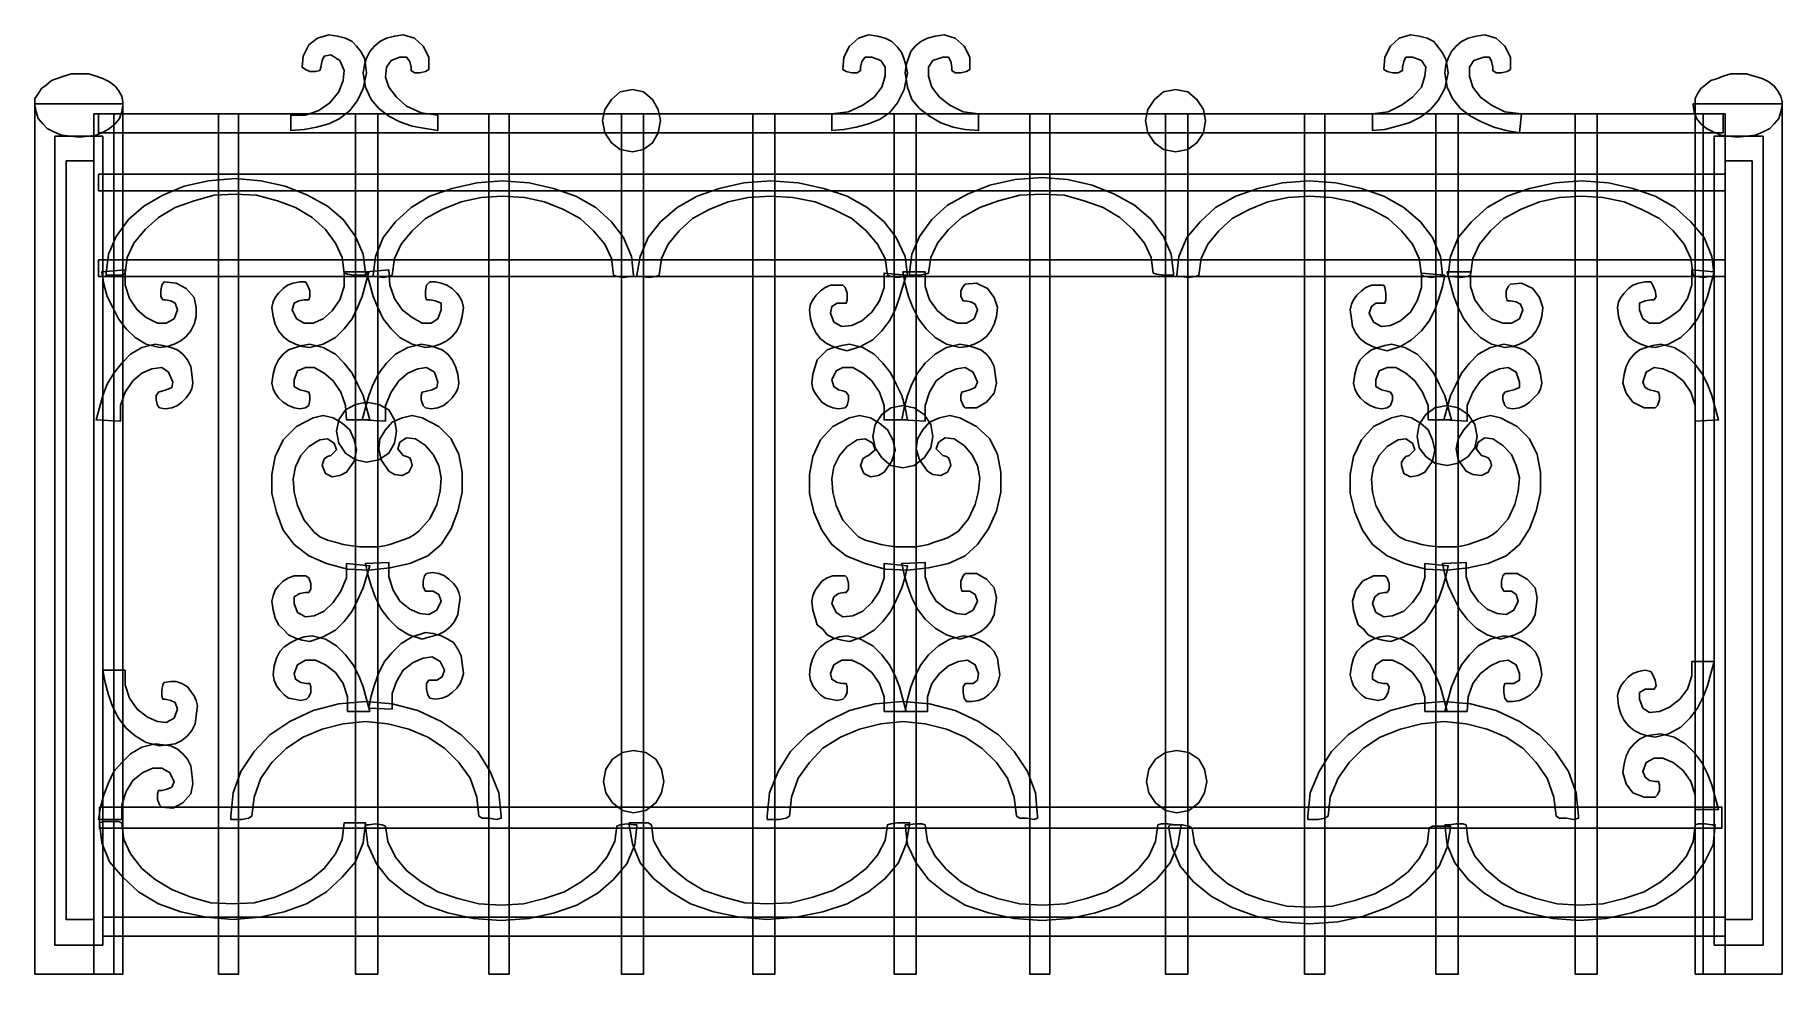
# Model space of a CAD drawing. Header units: centimetres. Extents: x -51 to 56, y -22 to 36.
import ezdxf

# ---------------------------------------------------------------- set-up
doc = ezdxf.new("R2010")
doc.units = ezdxf.units.CM
doc.header["$MEASUREMENT"] = 0
doc.layers.add('layer 1', color=7, linetype='Continuous')

msp = doc.modelspace()

# ---------------------------------------------------------------- linework, layer by layer
at = {"layer": 'layer 1', "color": 108}
for points, knots in [([(-30.67944, 33.22811), (-30.67944, 33.22811), (-30.74768, 33.70577), (-30.74768, 33.70577), (-30.74768, 33.70577), (-30.74768, 33.70577), (-30.81592, 34.11519), (-30.81592, 34.11519), (-30.81592, 34.11519), (-30.81592, 34.11519), (-31.02063, 34.52461), (-31.02063, 34.52461), (-31.02063, 34.52461), (-31.02063, 34.52461), (-31.29358, 34.8658), (-31.29358, 34.8658), (-31.29358, 34.8658), (-31.29358, 34.8658), (-31.56652, 35.13875), (-31.56652, 35.13875), (-31.56652, 35.13875), (-31.56652, 35.13875), (-31.97595, 35.34346), (-31.97595, 35.34346), (-31.97595, 35.34346), (-31.97595, 35.34346), (-32.45361, 35.47993), (-32.45361, 35.47993), (-32.45361, 35.47993), (-32.45361, 35.47993), (-32.99951, 35.54817), (-32.99951, 35.54817), (-32.99951, 35.54817), (-32.99951, 35.54817), (-33.68188, 35.34346), (-33.68188, 35.34346), (-33.68188, 35.34346), (-33.68188, 35.34346), (-34.22778, 34.93404), (-34.22778, 34.93404), (-34.22778, 34.93404), (-34.22778, 34.93404), (-34.56896, 34.25166), (-34.56896, 34.25166), (-34.56896, 34.25166), (-34.56896, 34.25166), (-34.6372, 33.56929), (-34.6372, 33.56929), (-34.6372, 33.56929), (-34.6372, 33.56929), (-34.43249, 33.43282), (-34.43249, 33.43282), (-34.43249, 33.43282), (-34.43249, 33.43282), (-34.15954, 33.29634), (-34.15954, 33.29634), (-34.15954, 33.29634), (-34.15954, 33.29634), (-33.81835, 33.29634), (-33.81835, 33.29634), (-33.81835, 33.29634), (-33.81835, 33.29634), (-33.5454, 33.36458), (-33.5454, 33.36458), (-33.5454, 33.36458), (-33.5454, 33.36458), (-33.47717, 33.56929), (-33.47717, 33.56929), (-33.47717, 33.56929), (-33.47717, 33.56929), (-33.40893, 33.97871), (-33.40893, 33.97871), (-33.40893, 33.97871), (-33.40893, 33.97871), (-33.27246, 34.25166), (-33.27246, 34.25166), (-33.27246, 34.25166), (-33.27246, 34.25166), (-32.86303, 34.3199), (-32.86303, 34.3199), (-32.86303, 34.3199), (-32.86303, 34.3199), (-32.31713, 33.97871), (-32.31713, 33.97871), (-32.31713, 33.97871), (-32.31713, 33.97871), (-32.04419, 33.36458), (-32.04419, 33.36458), (-32.04419, 33.36458), (-32.04419, 33.36458), (-32.11242, 32.75044), (-32.11242, 32.75044), (-32.11242, 32.75044), (-32.11242, 32.75044), (-32.38537, 32.06807), (-32.38537, 32.06807), (-32.38537, 32.06807), (-32.38537, 32.06807), (-32.93127, 31.3857), (-32.93127, 31.3857), (-32.93127, 31.3857), (-32.93127, 31.3857), (-33.61364, 30.90804), (-33.61364, 30.90804), (-33.61364, 30.90804), (-33.61364, 30.90804), (-34.43249, 30.63509), (-34.43249, 30.63509), (-34.43249, 30.63509), (-34.43249, 30.63509), (-35.31957, 30.63509), (-35.31957, 30.63509), (-35.31957, 30.63509), (-35.31957, 30.63509), (-35.31957, 29.67977), (-35.31957, 29.67977), (-35.31957, 29.67977), (-35.31957, 29.67977), (-34.50073, 29.74801), (-34.50073, 29.74801), (-34.50073, 29.74801), (-34.50073, 29.74801), (-33.75012, 29.88448), (-33.75012, 29.88448), (-33.75012, 29.88448), (-33.75012, 29.88448), (-32.99951, 30.08919), (-32.99951, 30.08919), (-32.99951, 30.08919), (-32.99951, 30.08919), (-32.31713, 30.43038), (-32.31713, 30.43038), (-32.31713, 30.43038), (-32.31713, 30.43038), (-31.703, 30.90804), (-31.703, 30.90804), (-31.703, 30.90804), (-31.703, 30.90804), (-31.22534, 31.52218), (-31.22534, 31.52218), (-31.22534, 31.52218), (-31.22534, 31.52218), (-30.88415, 32.27278), (-30.88415, 32.27278), (-30.88415, 32.27278), (-30.88415, 32.27278), (-30.67944, 33.22811), (-30.67944, 33.22811)], [0, 0, 0, 0, 0.027027027, 0.027027027, 0.027027027, 0.027027027, 0.054054054, 0.054054054, 0.054054054, 0.054054054, 0.081081081, 0.081081081, 0.081081081, 0.081081081, 0.108108108, 0.108108108, 0.108108108, 0.108108108, 0.135135135, 0.135135135, 0.135135135, 0.135135135, 0.162162162, 0.162162162, 0.162162162, 0.162162162, 0.189189189, 0.189189189, 0.189189189, 0.189189189, 0.216216216, 0.216216216, 0.216216216, 0.216216216, 0.243243243, 0.243243243, 0.243243243, 0.243243243, 0.27027027, 0.27027027, 0.27027027, 0.27027027, 0.297297297, 0.297297297, 0.297297297, 0.297297297, 0.324324324, 0.324324324, 0.324324324, 0.324324324, 0.351351351, 0.351351351, 0.351351351, 0.351351351, 0.378378378, 0.378378378, 0.378378378, 0.378378378, 0.405405405, 0.405405405, 0.405405405, 0.405405405, 0.432432432, 0.432432432, 0.432432432, 0.432432432, 0.459459459, 0.459459459, 0.459459459, 0.459459459, 0.486486486, 0.486486486, 0.486486486, 0.486486486, 0.513513514, 0.513513514, 0.513513514, 0.513513514, 0.540540541, 0.540540541, 0.540540541, 0.540540541, 0.567567568, 0.567567568, 0.567567568, 0.567567568, 0.594594595, 0.594594595, 0.594594595, 0.594594595, 0.621621622, 0.621621622, 0.621621622, 0.621621622, 0.648648649, 0.648648649, 0.648648649, 0.648648649, 0.675675676, 0.675675676, 0.675675676, 0.675675676, 0.702702703, 0.702702703, 0.702702703, 0.702702703, 0.72972973, 0.72972973, 0.72972973, 0.72972973, 0.756756757, 0.756756757, 0.756756757, 0.756756757, 0.783783784, 0.783783784, 0.783783784, 0.783783784, 0.810810811, 0.810810811, 0.810810811, 0.810810811, 0.837837838, 0.837837838, 0.837837838, 0.837837838, 0.864864865, 0.864864865, 0.864864865, 0.864864865, 0.891891892, 0.891891892, 0.891891892, 0.891891892, 0.918918919, 0.918918919, 0.918918919, 0.918918919, 0.945945946, 0.945945946, 0.945945946, 0.945945946, 0.972972973, 0.972972973, 0.972972973, 0.972972973, 1, 1, 1, 1]), ([(-30.88415, 33.22811), (-30.88415, 33.22811), (-30.81592, 33.70577), (-30.81592, 33.70577), (-30.81592, 33.70577), (-30.81592, 33.70577), (-30.67944, 34.11519), (-30.67944, 34.11519), (-30.67944, 34.11519), (-30.67944, 34.11519), (-30.47473, 34.52461), (-30.47473, 34.52461), (-30.47473, 34.52461), (-30.47473, 34.52461), (-30.20178, 34.8658), (-30.20178, 34.8658), (-30.20178, 34.8658), (-30.20178, 34.8658), (-29.86059, 35.13875), (-29.86059, 35.13875), (-29.86059, 35.13875), (-29.86059, 35.13875), (-29.45117, 35.34346), (-29.45117, 35.34346), (-29.45117, 35.34346), (-29.45117, 35.34346), (-28.97351, 35.47993), (-28.97351, 35.47993), (-28.97351, 35.47993), (-28.97351, 35.47993), (-28.42761, 35.54817), (-28.42761, 35.54817), (-28.42761, 35.54817), (-28.42761, 35.54817), (-27.74524, 35.34346), (-27.74524, 35.34346), (-27.74524, 35.34346), (-27.74524, 35.34346), (-27.19934, 34.8658), (-27.19934, 34.8658), (-27.19934, 34.8658), (-27.19934, 34.8658), (-26.85816, 34.18343), (-26.85816, 34.18343), (-26.85816, 34.18343), (-26.85816, 34.18343), (-26.85816, 33.43282), (-26.85816, 33.43282), (-26.85816, 33.43282), (-26.85816, 33.43282), (-27.06287, 33.29634), (-27.06287, 33.29634), (-27.06287, 33.29634), (-27.06287, 33.29634), (-27.40405, 33.22811), (-27.40405, 33.22811), (-27.40405, 33.22811), (-27.40405, 33.22811), (-27.74524, 33.22811), (-27.74524, 33.22811), (-27.74524, 33.22811), (-27.74524, 33.22811), (-27.94995, 33.36458), (-27.94995, 33.36458), (-27.94995, 33.36458), (-27.94995, 33.36458), (-27.94995, 33.56929), (-27.94995, 33.56929), (-27.94995, 33.56929), (-27.94995, 33.56929), (-28.01819, 33.91048), (-28.01819, 33.91048), (-28.01819, 33.91048), (-28.01819, 33.91048), (-28.2229, 34.18343), (-28.2229, 34.18343), (-28.2229, 34.18343), (-28.2229, 34.18343), (-28.63232, 34.18343), (-28.63232, 34.18343), (-28.63232, 34.18343), (-28.63232, 34.18343), (-29.17822, 33.97871), (-29.17822, 33.97871), (-29.17822, 33.97871), (-29.17822, 33.97871), (-29.45117, 33.56929), (-29.45117, 33.56929), (-29.45117, 33.56929), (-29.45117, 33.56929), (-29.51941, 32.95516), (-29.51941, 32.95516), (-29.51941, 32.95516), (-29.51941, 32.95516), (-29.3147, 32.34102), (-29.3147, 32.34102), (-29.3147, 32.34102), (-29.3147, 32.34102), (-28.83704, 31.72689), (-28.83704, 31.72689), (-28.83704, 31.72689), (-28.83704, 31.72689), (-28.2229, 31.18099), (-28.2229, 31.18099), (-28.2229, 31.18099), (-28.2229, 31.18099), (-27.33582, 30.77157), (-27.33582, 30.77157), (-27.33582, 30.77157), (-27.33582, 30.77157), (-26.31226, 30.63509), (-26.31226, 30.63509), (-26.31226, 30.63509), (-26.31226, 30.63509), (-26.31226, 29.67977), (-26.31226, 29.67977), (-26.31226, 29.67977), (-26.31226, 29.67977), (-27.06287, 29.81624), (-27.06287, 29.81624), (-27.06287, 29.81624), (-27.06287, 29.81624), (-27.88172, 29.95272), (-27.88172, 29.95272), (-27.88172, 29.95272), (-27.88172, 29.95272), (-28.63232, 30.22567), (-28.63232, 30.22567), (-28.63232, 30.22567), (-28.63232, 30.22567), (-29.3147, 30.56685), (-29.3147, 30.56685), (-29.3147, 30.56685), (-29.3147, 30.56685), (-29.92883, 31.04451), (-29.92883, 31.04451), (-29.92883, 31.04451), (-29.92883, 31.04451), (-30.40649, 31.59041), (-30.40649, 31.59041), (-30.40649, 31.59041), (-30.40649, 31.59041), (-30.74768, 32.34102), (-30.74768, 32.34102), (-30.74768, 32.34102), (-30.74768, 32.34102), (-30.88415, 33.22811), (-30.88415, 33.22811)], [0, 0, 0, 0, 0.027027027, 0.027027027, 0.027027027, 0.027027027, 0.054054054, 0.054054054, 0.054054054, 0.054054054, 0.081081081, 0.081081081, 0.081081081, 0.081081081, 0.108108108, 0.108108108, 0.108108108, 0.108108108, 0.135135135, 0.135135135, 0.135135135, 0.135135135, 0.162162162, 0.162162162, 0.162162162, 0.162162162, 0.189189189, 0.189189189, 0.189189189, 0.189189189, 0.216216216, 0.216216216, 0.216216216, 0.216216216, 0.243243243, 0.243243243, 0.243243243, 0.243243243, 0.27027027, 0.27027027, 0.27027027, 0.27027027, 0.297297297, 0.297297297, 0.297297297, 0.297297297, 0.324324324, 0.324324324, 0.324324324, 0.324324324, 0.351351351, 0.351351351, 0.351351351, 0.351351351, 0.378378378, 0.378378378, 0.378378378, 0.378378378, 0.405405405, 0.405405405, 0.405405405, 0.405405405, 0.432432432, 0.432432432, 0.432432432, 0.432432432, 0.459459459, 0.459459459, 0.459459459, 0.459459459, 0.486486486, 0.486486486, 0.486486486, 0.486486486, 0.513513514, 0.513513514, 0.513513514, 0.513513514, 0.540540541, 0.540540541, 0.540540541, 0.540540541, 0.567567568, 0.567567568, 0.567567568, 0.567567568, 0.594594595, 0.594594595, 0.594594595, 0.594594595, 0.621621622, 0.621621622, 0.621621622, 0.621621622, 0.648648649, 0.648648649, 0.648648649, 0.648648649, 0.675675676, 0.675675676, 0.675675676, 0.675675676, 0.702702703, 0.702702703, 0.702702703, 0.702702703, 0.72972973, 0.72972973, 0.72972973, 0.72972973, 0.756756757, 0.756756757, 0.756756757, 0.756756757, 0.783783784, 0.783783784, 0.783783784, 0.783783784, 0.810810811, 0.810810811, 0.810810811, 0.810810811, 0.837837838, 0.837837838, 0.837837838, 0.837837838, 0.864864865, 0.864864865, 0.864864865, 0.864864865, 0.891891892, 0.891891892, 0.891891892, 0.891891892, 0.918918919, 0.918918919, 0.918918919, 0.918918919, 0.945945946, 0.945945946, 0.945945946, 0.945945946, 0.972972973, 0.972972973, 0.972972973, 0.972972973, 1, 1, 1, 1]), ([(2.48385, 33.22811), (2.48385, 33.22811), (2.41561, 33.63753), (2.41561, 33.63753), (2.41561, 33.63753), (2.41561, 33.63753), (2.27913, 34.04695), (2.27913, 34.04695), (2.27913, 34.04695), (2.27913, 34.04695), (2.14266, 34.45638), (2.14266, 34.45638), (2.14266, 34.45638), (2.14266, 34.45638), (1.86971, 34.79756), (1.86971, 34.79756), (1.86971, 34.79756), (1.86971, 34.79756), (1.52852, 35.13875), (1.52852, 35.13875), (1.52852, 35.13875), (1.52852, 35.13875), (1.1191, 35.34346), (1.1191, 35.34346), (1.1191, 35.34346), (1.1191, 35.34346), (0.64144, 35.47993), (0.64144, 35.47993), (0.64144, 35.47993), (0.64144, 35.47993), (0.09554, 35.54817), (0.09554, 35.54817), (0.09554, 35.54817), (0.09554, 35.54817), (-0.51859, 35.34346), (-0.51859, 35.34346), (-0.51859, 35.34346), (-0.51859, 35.34346), (-1.06449, 34.8658), (-1.06449, 34.8658), (-1.06449, 34.8658), (-1.06449, 34.8658), (-1.40568, 34.18343), (-1.40568, 34.18343), (-1.40568, 34.18343), (-1.40568, 34.18343), (-1.47391, 33.43282), (-1.47391, 33.43282), (-1.47391, 33.43282), (-1.47391, 33.43282), (-1.2692, 33.29634), (-1.2692, 33.29634), (-1.2692, 33.29634), (-1.2692, 33.29634), (-0.92802, 33.22811), (-0.92802, 33.22811), (-0.92802, 33.22811), (-0.92802, 33.22811), (-0.58683, 33.22811), (-0.58683, 33.22811), (-0.58683, 33.22811), (-0.58683, 33.22811), (-0.38212, 33.36458), (-0.38212, 33.36458), (-0.38212, 33.36458), (-0.38212, 33.36458), (-0.38212, 33.56929), (-0.38212, 33.56929), (-0.38212, 33.56929), (-0.38212, 33.56929), (-0.31388, 33.91048), (-0.31388, 33.91048), (-0.31388, 33.91048), (-0.31388, 33.91048), (-0.10917, 34.18343), (-0.10917, 34.18343), (-0.10917, 34.18343), (-0.10917, 34.18343), (0.30025, 34.18343), (0.30025, 34.18343), (0.30025, 34.18343), (0.30025, 34.18343), (0.84615, 33.97871), (0.84615, 33.97871), (0.84615, 33.97871), (0.84615, 33.97871), (1.1191, 33.56929), (1.1191, 33.56929), (1.1191, 33.56929), (1.1191, 33.56929), (1.1191, 33.02339), (1.1191, 33.02339), (1.1191, 33.02339), (1.1191, 33.02339), (0.91439, 32.34102), (0.91439, 32.34102), (0.91439, 32.34102), (0.91439, 32.34102), (0.43673, 31.72689), (0.43673, 31.72689), (0.43673, 31.72689), (0.43673, 31.72689), (-0.24564, 31.24923), (-0.24564, 31.24923), (-0.24564, 31.24923), (-0.24564, 31.24923), (-1.13273, 30.8398), (-1.13273, 30.8398), (-1.13273, 30.8398), (-1.13273, 30.8398), (-2.15629, 30.70333), (-2.15629, 30.70333), (-2.15629, 30.70333), (-2.15629, 30.70333), (-2.15629, 29.67977), (-2.15629, 29.67977), (-2.15629, 29.67977), (-2.15629, 29.67977), (-1.40568, 29.74801), (-1.40568, 29.74801), (-1.40568, 29.74801), (-1.40568, 29.74801), (-0.65507, 29.88448), (-0.65507, 29.88448), (-0.65507, 29.88448), (-0.65507, 29.88448), (0.09554, 30.08919), (0.09554, 30.08919), (0.09554, 30.08919), (0.09554, 30.08919), (0.77791, 30.36214), (0.77791, 30.36214), (0.77791, 30.36214), (0.77791, 30.36214), (1.39205, 30.77157), (1.39205, 30.77157), (1.39205, 30.77157), (1.39205, 30.77157), (1.86971, 31.3857), (1.86971, 31.3857), (1.86971, 31.3857), (1.86971, 31.3857), (2.27913, 32.20455), (2.27913, 32.20455), (2.27913, 32.20455), (2.27913, 32.20455), (2.48385, 33.22811), (2.48385, 33.22811)], [0, 0, 0, 0, 0.027027027, 0.027027027, 0.027027027, 0.027027027, 0.054054054, 0.054054054, 0.054054054, 0.054054054, 0.081081081, 0.081081081, 0.081081081, 0.081081081, 0.108108108, 0.108108108, 0.108108108, 0.108108108, 0.135135135, 0.135135135, 0.135135135, 0.135135135, 0.162162162, 0.162162162, 0.162162162, 0.162162162, 0.189189189, 0.189189189, 0.189189189, 0.189189189, 0.216216216, 0.216216216, 0.216216216, 0.216216216, 0.243243243, 0.243243243, 0.243243243, 0.243243243, 0.27027027, 0.27027027, 0.27027027, 0.27027027, 0.297297297, 0.297297297, 0.297297297, 0.297297297, 0.324324324, 0.324324324, 0.324324324, 0.324324324, 0.351351351, 0.351351351, 0.351351351, 0.351351351, 0.378378378, 0.378378378, 0.378378378, 0.378378378, 0.405405405, 0.405405405, 0.405405405, 0.405405405, 0.432432432, 0.432432432, 0.432432432, 0.432432432, 0.459459459, 0.459459459, 0.459459459, 0.459459459, 0.486486486, 0.486486486, 0.486486486, 0.486486486, 0.513513514, 0.513513514, 0.513513514, 0.513513514, 0.540540541, 0.540540541, 0.540540541, 0.540540541, 0.567567568, 0.567567568, 0.567567568, 0.567567568, 0.594594595, 0.594594595, 0.594594595, 0.594594595, 0.621621622, 0.621621622, 0.621621622, 0.621621622, 0.648648649, 0.648648649, 0.648648649, 0.648648649, 0.675675676, 0.675675676, 0.675675676, 0.675675676, 0.702702703, 0.702702703, 0.702702703, 0.702702703, 0.72972973, 0.72972973, 0.72972973, 0.72972973, 0.756756757, 0.756756757, 0.756756757, 0.756756757, 0.783783784, 0.783783784, 0.783783784, 0.783783784, 0.810810811, 0.810810811, 0.810810811, 0.810810811, 0.837837838, 0.837837838, 0.837837838, 0.837837838, 0.864864865, 0.864864865, 0.864864865, 0.864864865, 0.891891892, 0.891891892, 0.891891892, 0.891891892, 0.918918919, 0.918918919, 0.918918919, 0.918918919, 0.945945946, 0.945945946, 0.945945946, 0.945945946, 0.972972973, 0.972972973, 0.972972973, 0.972972973, 1, 1, 1, 1]), ([(2.34737, 33.22811), (2.34737, 33.22811), (2.41561, 33.70577), (2.41561, 33.70577), (2.41561, 33.70577), (2.41561, 33.70577), (2.55208, 34.11519), (2.55208, 34.11519), (2.55208, 34.11519), (2.55208, 34.11519), (2.68856, 34.52461), (2.68856, 34.52461), (2.68856, 34.52461), (2.68856, 34.52461), (2.96151, 34.8658), (2.96151, 34.8658), (2.96151, 34.8658), (2.96151, 34.8658), (3.30269, 35.13875), (3.30269, 35.13875), (3.30269, 35.13875), (3.30269, 35.13875), (3.71211, 35.34346), (3.71211, 35.34346), (3.71211, 35.34346), (3.71211, 35.34346), (4.18978, 35.47993), (4.18978, 35.47993), (4.18978, 35.47993), (4.18978, 35.47993), (4.73567, 35.54817), (4.73567, 35.54817), (4.73567, 35.54817), (4.73567, 35.54817), (5.41805, 35.34346), (5.41805, 35.34346), (5.41805, 35.34346), (5.41805, 35.34346), (5.96394, 34.8658), (5.96394, 34.8658), (5.96394, 34.8658), (5.96394, 34.8658), (6.30513, 34.18343), (6.30513, 34.18343), (6.30513, 34.18343), (6.30513, 34.18343), (6.30513, 33.43282), (6.30513, 33.43282), (6.30513, 33.43282), (6.30513, 33.43282), (6.10042, 33.29634), (6.10042, 33.29634), (6.10042, 33.29634), (6.10042, 33.29634), (5.75923, 33.22811), (5.75923, 33.22811), (5.75923, 33.22811), (5.75923, 33.22811), (5.41805, 33.22811), (5.41805, 33.22811), (5.41805, 33.22811), (5.41805, 33.22811), (5.21333, 33.36458), (5.21333, 33.36458), (5.21333, 33.36458), (5.21333, 33.36458), (5.21333, 33.56929), (5.21333, 33.56929), (5.21333, 33.56929), (5.21333, 33.56929), (5.1451, 33.91048), (5.1451, 33.91048), (5.1451, 33.91048), (5.1451, 33.91048), (5.00862, 34.18343), (5.00862, 34.18343), (5.00862, 34.18343), (5.00862, 34.18343), (4.66744, 34.18343), (4.66744, 34.18343), (4.66744, 34.18343), (4.66744, 34.18343), (4.0533, 33.97871), (4.0533, 33.97871), (4.0533, 33.97871), (4.0533, 33.97871), (3.78035, 33.56929), (3.78035, 33.56929), (3.78035, 33.56929), (3.78035, 33.56929), (3.78035, 33.02339), (3.78035, 33.02339), (3.78035, 33.02339), (3.78035, 33.02339), (3.98506, 32.34102), (3.98506, 32.34102), (3.98506, 32.34102), (3.98506, 32.34102), (4.46272, 31.72689), (4.46272, 31.72689), (4.46272, 31.72689), (4.46272, 31.72689), (5.07686, 31.24923), (5.07686, 31.24923), (5.07686, 31.24923), (5.07686, 31.24923), (5.89571, 30.8398), (5.89571, 30.8398), (5.89571, 30.8398), (5.89571, 30.8398), (6.85103, 30.70333), (6.85103, 30.70333), (6.85103, 30.70333), (6.85103, 30.70333), (6.85103, 29.67977), (6.85103, 29.67977), (6.85103, 29.67977), (6.85103, 29.67977), (6.03218, 29.74801), (6.03218, 29.74801), (6.03218, 29.74801), (6.03218, 29.74801), (5.28157, 29.88448), (5.28157, 29.88448), (5.28157, 29.88448), (5.28157, 29.88448), (4.53096, 30.15743), (4.53096, 30.15743), (4.53096, 30.15743), (4.53096, 30.15743), (3.84859, 30.56685), (3.84859, 30.56685), (3.84859, 30.56685), (3.84859, 30.56685), (3.23445, 31.04451), (3.23445, 31.04451), (3.23445, 31.04451), (3.23445, 31.04451), (2.75679, 31.59041), (2.75679, 31.59041), (2.75679, 31.59041), (2.75679, 31.59041), (2.48385, 32.34102), (2.48385, 32.34102), (2.48385, 32.34102), (2.48385, 32.34102), (2.34737, 33.22811), (2.34737, 33.22811)], [0, 0, 0, 0, 0.027027027, 0.027027027, 0.027027027, 0.027027027, 0.054054054, 0.054054054, 0.054054054, 0.054054054, 0.081081081, 0.081081081, 0.081081081, 0.081081081, 0.108108108, 0.108108108, 0.108108108, 0.108108108, 0.135135135, 0.135135135, 0.135135135, 0.135135135, 0.162162162, 0.162162162, 0.162162162, 0.162162162, 0.189189189, 0.189189189, 0.189189189, 0.189189189, 0.216216216, 0.216216216, 0.216216216, 0.216216216, 0.243243243, 0.243243243, 0.243243243, 0.243243243, 0.27027027, 0.27027027, 0.27027027, 0.27027027, 0.297297297, 0.297297297, 0.297297297, 0.297297297, 0.324324324, 0.324324324, 0.324324324, 0.324324324, 0.351351351, 0.351351351, 0.351351351, 0.351351351, 0.378378378, 0.378378378, 0.378378378, 0.378378378, 0.405405405, 0.405405405, 0.405405405, 0.405405405, 0.432432432, 0.432432432, 0.432432432, 0.432432432, 0.459459459, 0.459459459, 0.459459459, 0.459459459, 0.486486486, 0.486486486, 0.486486486, 0.486486486, 0.513513514, 0.513513514, 0.513513514, 0.513513514, 0.540540541, 0.540540541, 0.540540541, 0.540540541, 0.567567568, 0.567567568, 0.567567568, 0.567567568, 0.594594595, 0.594594595, 0.594594595, 0.594594595, 0.621621622, 0.621621622, 0.621621622, 0.621621622, 0.648648649, 0.648648649, 0.648648649, 0.648648649, 0.675675676, 0.675675676, 0.675675676, 0.675675676, 0.702702703, 0.702702703, 0.702702703, 0.702702703, 0.72972973, 0.72972973, 0.72972973, 0.72972973, 0.756756757, 0.756756757, 0.756756757, 0.756756757, 0.783783784, 0.783783784, 0.783783784, 0.783783784, 0.810810811, 0.810810811, 0.810810811, 0.810810811, 0.837837838, 0.837837838, 0.837837838, 0.837837838, 0.864864865, 0.864864865, 0.864864865, 0.864864865, 0.891891892, 0.891891892, 0.891891892, 0.891891892, 0.918918919, 0.918918919, 0.918918919, 0.918918919, 0.945945946, 0.945945946, 0.945945946, 0.945945946, 0.972972973, 0.972972973, 0.972972973, 0.972972973, 1, 1, 1, 1]), ([(35.64713, 33.22811), (35.64713, 33.22811), (35.57889, 33.63753), (35.57889, 33.63753), (35.57889, 33.63753), (35.57889, 33.63753), (35.51066, 34.04695), (35.51066, 34.04695), (35.51066, 34.04695), (35.51066, 34.04695), (35.30595, 34.45638), (35.30595, 34.45638), (35.30595, 34.45638), (35.30595, 34.45638), (35.033, 34.79756), (35.033, 34.79756), (35.033, 34.79756), (35.033, 34.79756), (34.76005, 35.13875), (34.76005, 35.13875), (34.76005, 35.13875), (34.76005, 35.13875), (34.35062, 35.34346), (34.35062, 35.34346), (34.35062, 35.34346), (34.35062, 35.34346), (33.87296, 35.47993), (33.87296, 35.47993), (33.87296, 35.47993), (33.87296, 35.47993), (33.32707, 35.54817), (33.32707, 35.54817), (33.32707, 35.54817), (33.32707, 35.54817), (32.64469, 35.34346), (32.64469, 35.34346), (32.64469, 35.34346), (32.64469, 35.34346), (32.0988, 34.8658), (32.0988, 34.8658), (32.0988, 34.8658), (32.0988, 34.8658), (31.75761, 34.18343), (31.75761, 34.18343), (31.75761, 34.18343), (31.75761, 34.18343), (31.68937, 33.43282), (31.68937, 33.43282), (31.68937, 33.43282), (31.68937, 33.43282), (31.89408, 33.29634), (31.89408, 33.29634), (31.89408, 33.29634), (31.89408, 33.29634), (32.23527, 33.22811), (32.23527, 33.22811), (32.23527, 33.22811), (32.23527, 33.22811), (32.57646, 33.22811), (32.57646, 33.22811), (32.57646, 33.22811), (32.57646, 33.22811), (32.84941, 33.36458), (32.84941, 33.36458), (32.84941, 33.36458), (32.84941, 33.36458), (32.84941, 33.56929), (32.84941, 33.56929), (32.84941, 33.56929), (32.84941, 33.56929), (32.91764, 33.91048), (32.91764, 33.91048), (32.91764, 33.91048), (32.91764, 33.91048), (33.05412, 34.18343), (33.05412, 34.18343), (33.05412, 34.18343), (33.05412, 34.18343), (33.46354, 34.18343), (33.46354, 34.18343), (33.46354, 34.18343), (33.46354, 34.18343), (34.00944, 33.97871), (34.00944, 33.97871), (34.00944, 33.97871), (34.00944, 33.97871), (34.28239, 33.56929), (34.28239, 33.56929), (34.28239, 33.56929), (34.28239, 33.56929), (34.21415, 33.02339), (34.21415, 33.02339), (34.21415, 33.02339), (34.21415, 33.02339), (34.00944, 32.34102), (34.00944, 32.34102), (34.00944, 32.34102), (34.00944, 32.34102), (33.46354, 31.72689), (33.46354, 31.72689), (33.46354, 31.72689), (33.46354, 31.72689), (32.78117, 31.24923), (32.78117, 31.24923), (32.78117, 31.24923), (32.78117, 31.24923), (31.96232, 30.8398), (31.96232, 30.8398), (31.96232, 30.8398), (31.96232, 30.8398), (31.007, 30.70333), (31.007, 30.70333), (31.007, 30.70333), (31.007, 30.70333), (31.007, 29.67977), (31.007, 29.67977), (31.007, 29.67977), (31.007, 29.67977), (31.75761, 29.74801), (31.75761, 29.74801), (31.75761, 29.74801), (31.75761, 29.74801), (32.50822, 29.95272), (32.50822, 29.95272), (32.50822, 29.95272), (32.50822, 29.95272), (33.25883, 30.15743), (33.25883, 30.15743), (33.25883, 30.15743), (33.25883, 30.15743), (33.9412, 30.49862), (33.9412, 30.49862), (33.9412, 30.49862), (33.9412, 30.49862), (34.55534, 30.97628), (34.55534, 30.97628), (34.55534, 30.97628), (34.55534, 30.97628), (35.033, 31.52218), (35.033, 31.52218), (35.033, 31.52218), (35.033, 31.52218), (35.44242, 32.27278), (35.44242, 32.27278), (35.44242, 32.27278), (35.44242, 32.27278), (35.64713, 33.22811), (35.64713, 33.22811)], [0, 0, 0, 0, 0.027027027, 0.027027027, 0.027027027, 0.027027027, 0.054054054, 0.054054054, 0.054054054, 0.054054054, 0.081081081, 0.081081081, 0.081081081, 0.081081081, 0.108108108, 0.108108108, 0.108108108, 0.108108108, 0.135135135, 0.135135135, 0.135135135, 0.135135135, 0.162162162, 0.162162162, 0.162162162, 0.162162162, 0.189189189, 0.189189189, 0.189189189, 0.189189189, 0.216216216, 0.216216216, 0.216216216, 0.216216216, 0.243243243, 0.243243243, 0.243243243, 0.243243243, 0.27027027, 0.27027027, 0.27027027, 0.27027027, 0.297297297, 0.297297297, 0.297297297, 0.297297297, 0.324324324, 0.324324324, 0.324324324, 0.324324324, 0.351351351, 0.351351351, 0.351351351, 0.351351351, 0.378378378, 0.378378378, 0.378378378, 0.378378378, 0.405405405, 0.405405405, 0.405405405, 0.405405405, 0.432432432, 0.432432432, 0.432432432, 0.432432432, 0.459459459, 0.459459459, 0.459459459, 0.459459459, 0.486486486, 0.486486486, 0.486486486, 0.486486486, 0.513513514, 0.513513514, 0.513513514, 0.513513514, 0.540540541, 0.540540541, 0.540540541, 0.540540541, 0.567567568, 0.567567568, 0.567567568, 0.567567568, 0.594594595, 0.594594595, 0.594594595, 0.594594595, 0.621621622, 0.621621622, 0.621621622, 0.621621622, 0.648648649, 0.648648649, 0.648648649, 0.648648649, 0.675675676, 0.675675676, 0.675675676, 0.675675676, 0.702702703, 0.702702703, 0.702702703, 0.702702703, 0.72972973, 0.72972973, 0.72972973, 0.72972973, 0.756756757, 0.756756757, 0.756756757, 0.756756757, 0.783783784, 0.783783784, 0.783783784, 0.783783784, 0.810810811, 0.810810811, 0.810810811, 0.810810811, 0.837837838, 0.837837838, 0.837837838, 0.837837838, 0.864864865, 0.864864865, 0.864864865, 0.864864865, 0.891891892, 0.891891892, 0.891891892, 0.891891892, 0.918918919, 0.918918919, 0.918918919, 0.918918919, 0.945945946, 0.945945946, 0.945945946, 0.945945946, 0.972972973, 0.972972973, 0.972972973, 0.972972973, 1, 1, 1, 1]), ([(35.44242, 33.22811), (35.44242, 33.22811), (35.51066, 33.70577), (35.51066, 33.70577), (35.51066, 33.70577), (35.51066, 33.70577), (35.64713, 34.11519), (35.64713, 34.11519), (35.64713, 34.11519), (35.64713, 34.11519), (35.85184, 34.52461), (35.85184, 34.52461), (35.85184, 34.52461), (35.85184, 34.52461), (36.12479, 34.8658), (36.12479, 34.8658), (36.12479, 34.8658), (36.12479, 34.8658), (36.46598, 35.13875), (36.46598, 35.13875), (36.46598, 35.13875), (36.46598, 35.13875), (36.8754, 35.34346), (36.8754, 35.34346), (36.8754, 35.34346), (36.8754, 35.34346), (37.35306, 35.47993), (37.35306, 35.47993), (37.35306, 35.47993), (37.35306, 35.47993), (37.89896, 35.54817), (37.89896, 35.54817), (37.89896, 35.54817), (37.89896, 35.54817), (38.58133, 35.34346), (38.58133, 35.34346), (38.58133, 35.34346), (38.58133, 35.34346), (39.12723, 34.8658), (39.12723, 34.8658), (39.12723, 34.8658), (39.12723, 34.8658), (39.46842, 34.18343), (39.46842, 34.18343), (39.46842, 34.18343), (39.46842, 34.18343), (39.46842, 33.43282), (39.46842, 33.43282), (39.46842, 33.43282), (39.46842, 33.43282), (39.2637, 33.29634), (39.2637, 33.29634), (39.2637, 33.29634), (39.2637, 33.29634), (38.92252, 33.22811), (38.92252, 33.22811), (38.92252, 33.22811), (38.92252, 33.22811), (38.58133, 33.22811), (38.58133, 33.22811), (38.58133, 33.22811), (38.58133, 33.22811), (38.37662, 33.36458), (38.37662, 33.36458), (38.37662, 33.36458), (38.37662, 33.36458), (38.37662, 33.56929), (38.37662, 33.56929), (38.37662, 33.56929), (38.37662, 33.56929), (38.30838, 33.91048), (38.30838, 33.91048), (38.30838, 33.91048), (38.30838, 33.91048), (38.17191, 34.18343), (38.17191, 34.18343), (38.17191, 34.18343), (38.17191, 34.18343), (37.83072, 34.18343), (37.83072, 34.18343), (37.83072, 34.18343), (37.83072, 34.18343), (37.21659, 33.97871), (37.21659, 33.97871), (37.21659, 33.97871), (37.21659, 33.97871), (36.94364, 33.56929), (36.94364, 33.56929), (36.94364, 33.56929), (36.94364, 33.56929), (36.94364, 33.02339), (36.94364, 33.02339), (36.94364, 33.02339), (36.94364, 33.02339), (37.14835, 32.34102), (37.14835, 32.34102), (37.14835, 32.34102), (37.14835, 32.34102), (37.62601, 31.72689), (37.62601, 31.72689), (37.62601, 31.72689), (37.62601, 31.72689), (38.30838, 31.24923), (38.30838, 31.24923), (38.30838, 31.24923), (38.30838, 31.24923), (39.12723, 30.8398), (39.12723, 30.8398), (39.12723, 30.8398), (39.12723, 30.8398), (40.15079, 30.70333), (40.15079, 30.70333), (40.15079, 30.70333), (40.15079, 30.70333), (40.01431, 29.5433), (40.01431, 29.5433), (40.01431, 29.5433), (40.01431, 29.5433), (39.19547, 29.67977), (39.19547, 29.67977), (39.19547, 29.67977), (39.19547, 29.67977), (38.44486, 29.88448), (38.44486, 29.88448), (38.44486, 29.88448), (38.44486, 29.88448), (37.69425, 30.22567), (37.69425, 30.22567), (37.69425, 30.22567), (37.69425, 30.22567), (37.01188, 30.56685), (37.01188, 30.56685), (37.01188, 30.56685), (37.01188, 30.56685), (36.39774, 31.04451), (36.39774, 31.04451), (36.39774, 31.04451), (36.39774, 31.04451), (35.92008, 31.65865), (35.92008, 31.65865), (35.92008, 31.65865), (35.92008, 31.65865), (35.57889, 32.34102), (35.57889, 32.34102), (35.57889, 32.34102), (35.57889, 32.34102), (35.44242, 33.22811), (35.44242, 33.22811)], [0, 0, 0, 0, 0.027027027, 0.027027027, 0.027027027, 0.027027027, 0.054054054, 0.054054054, 0.054054054, 0.054054054, 0.081081081, 0.081081081, 0.081081081, 0.081081081, 0.108108108, 0.108108108, 0.108108108, 0.108108108, 0.135135135, 0.135135135, 0.135135135, 0.135135135, 0.162162162, 0.162162162, 0.162162162, 0.162162162, 0.189189189, 0.189189189, 0.189189189, 0.189189189, 0.216216216, 0.216216216, 0.216216216, 0.216216216, 0.243243243, 0.243243243, 0.243243243, 0.243243243, 0.27027027, 0.27027027, 0.27027027, 0.27027027, 0.297297297, 0.297297297, 0.297297297, 0.297297297, 0.324324324, 0.324324324, 0.324324324, 0.324324324, 0.351351351, 0.351351351, 0.351351351, 0.351351351, 0.378378378, 0.378378378, 0.378378378, 0.378378378, 0.405405405, 0.405405405, 0.405405405, 0.405405405, 0.432432432, 0.432432432, 0.432432432, 0.432432432, 0.459459459, 0.459459459, 0.459459459, 0.459459459, 0.486486486, 0.486486486, 0.486486486, 0.486486486, 0.513513514, 0.513513514, 0.513513514, 0.513513514, 0.540540541, 0.540540541, 0.540540541, 0.540540541, 0.567567568, 0.567567568, 0.567567568, 0.567567568, 0.594594595, 0.594594595, 0.594594595, 0.594594595, 0.621621622, 0.621621622, 0.621621622, 0.621621622, 0.648648649, 0.648648649, 0.648648649, 0.648648649, 0.675675676, 0.675675676, 0.675675676, 0.675675676, 0.702702703, 0.702702703, 0.702702703, 0.702702703, 0.72972973, 0.72972973, 0.72972973, 0.72972973, 0.756756757, 0.756756757, 0.756756757, 0.756756757, 0.783783784, 0.783783784, 0.783783784, 0.783783784, 0.810810811, 0.810810811, 0.810810811, 0.810810811, 0.837837838, 0.837837838, 0.837837838, 0.837837838, 0.864864865, 0.864864865, 0.864864865, 0.864864865, 0.891891892, 0.891891892, 0.891891892, 0.891891892, 0.918918919, 0.918918919, 0.918918919, 0.918918919, 0.945945946, 0.945945946, 0.945945946, 0.945945946, 0.972972973, 0.972972973, 0.972972973, 0.972972973, 1, 1, 1, 1]), ([(-48.28464, 33.15987), (-48.28464, 33.15987), (-47.73874, 33.15987), (-47.73874, 33.15987), (-47.73874, 33.15987), (-47.73874, 33.15987), (-47.26108, 33.02339), (-47.26108, 33.02339), (-47.26108, 33.02339), (-47.26108, 33.02339), (-46.85166, 32.88692), (-46.85166, 32.88692), (-46.85166, 32.88692), (-46.85166, 32.88692), (-46.44224, 32.68221), (-46.44224, 32.68221), (-46.44224, 32.68221), (-46.44224, 32.68221), (-46.10105, 32.40926), (-46.10105, 32.40926), (-46.10105, 32.40926), (-46.10105, 32.40926), (-45.89634, 32.13631), (-45.89634, 32.13631), (-45.89634, 32.13631), (-45.89634, 32.13631), (-45.69163, 31.79512), (-45.69163, 31.79512), (-45.69163, 31.79512), (-45.69163, 31.79512), (-45.62339, 31.45394), (-45.62339, 31.45394), (-45.62339, 31.45394), (-45.62339, 31.45394), (-45.62339, 31.45394), (-45.62339, 31.45394), (-45.62339, 31.45394), (-45.62339, 31.45394), (-45.62339, 31.45394), (-45.62339, 31.45394), (-45.62339, 31.45394), (-45.62339, 31.45394), (-45.62339, 31.3857), (-45.62339, 31.3857), (-45.62339, 31.3857), (-45.62339, 31.3857), (-45.62339, 31.31746), (-45.62339, 31.31746), (-45.62339, 31.31746), (-45.62339, 31.31746), (-51.01413, 31.31746), (-51.01413, 31.31746), (-51.01413, 31.31746), (-51.01413, 31.31746), (-51.01413, 31.3857), (-51.01413, 31.3857), (-51.01413, 31.3857), (-51.01413, 31.3857), (-51.01413, 31.52218), (-51.01413, 31.52218), (-51.01413, 31.52218), (-51.01413, 31.52218), (-51.01413, 31.59041), (-51.01413, 31.59041), (-51.01413, 31.59041), (-51.01413, 31.59041), (-51.01413, 31.65865), (-51.01413, 31.65865), (-51.01413, 31.65865), (-51.01413, 31.65865), (-50.80942, 31.9316), (-50.80942, 31.9316), (-50.80942, 31.9316), (-50.80942, 31.9316), (-50.60471, 32.27278), (-50.60471, 32.27278), (-50.60471, 32.27278), (-50.60471, 32.27278), (-50.33176, 32.4775), (-50.33176, 32.4775), (-50.33176, 32.4775), (-50.33176, 32.4775), (-49.99057, 32.75044), (-49.99057, 32.75044), (-49.99057, 32.75044), (-49.99057, 32.75044), (-49.64939, 32.88692), (-49.64939, 32.88692), (-49.64939, 32.88692), (-49.64939, 32.88692), (-49.23996, 33.02339), (-49.23996, 33.02339), (-49.23996, 33.02339), (-49.23996, 33.02339), (-48.7623, 33.15987), (-48.7623, 33.15987), (-48.7623, 33.15987), (-48.7623, 33.15987), (-48.28464, 33.15987), (-48.28464, 33.15987), (-48.28464, 33.15987), (-48.28464, 33.15987), (-48.28464, 33.15987), (-48.28464, 33.15987)], [0, 0, 0, 0, 0.038461538, 0.038461538, 0.038461538, 0.038461538, 0.076923077, 0.076923077, 0.076923077, 0.076923077, 0.115384615, 0.115384615, 0.115384615, 0.115384615, 0.153846154, 0.153846154, 0.153846154, 0.153846154, 0.192307692, 0.192307692, 0.192307692, 0.192307692, 0.230769231, 0.230769231, 0.230769231, 0.230769231, 0.269230769, 0.269230769, 0.269230769, 0.269230769, 0.307692308, 0.307692308, 0.307692308, 0.307692308, 0.346153846, 0.346153846, 0.346153846, 0.346153846, 0.384615385, 0.384615385, 0.384615385, 0.384615385, 0.423076923, 0.423076923, 0.423076923, 0.423076923, 0.461538462, 0.461538462, 0.461538462, 0.461538462, 0.5, 0.5, 0.5, 0.5, 0.538461538, 0.538461538, 0.538461538, 0.538461538, 0.576923077, 0.576923077, 0.576923077, 0.576923077, 0.615384615, 0.615384615, 0.615384615, 0.615384615, 0.653846154, 0.653846154, 0.653846154, 0.653846154, 0.692307692, 0.692307692, 0.692307692, 0.692307692, 0.730769231, 0.730769231, 0.730769231, 0.730769231, 0.769230769, 0.769230769, 0.769230769, 0.769230769, 0.807692308, 0.807692308, 0.807692308, 0.807692308, 0.846153846, 0.846153846, 0.846153846, 0.846153846, 0.884615385, 0.884615385, 0.884615385, 0.884615385, 0.923076923, 0.923076923, 0.923076923, 0.923076923, 0.961538462, 0.961538462, 0.961538462, 0.961538462, 1, 1, 1, 1]), ([(-14.37075, 32.20455), (-14.37075, 32.20455), (-13.68837, 32.06807), (-13.68837, 32.06807), (-13.68837, 32.06807), (-13.68837, 32.06807), (-13.14248, 31.59041), (-13.14248, 31.59041), (-13.14248, 31.59041), (-13.14248, 31.59041), (-12.80129, 30.97628), (-12.80129, 30.97628), (-12.80129, 30.97628), (-12.80129, 30.97628), (-12.66482, 30.29391), (-12.66482, 30.29391), (-12.66482, 30.29391), (-12.66482, 30.29391), (-12.80129, 29.5433), (-12.80129, 29.5433), (-12.80129, 29.5433), (-12.80129, 29.5433), (-13.14248, 28.92916), (-13.14248, 28.92916), (-13.14248, 28.92916), (-13.14248, 28.92916), (-13.68837, 28.51974), (-13.68837, 28.51974), (-13.68837, 28.51974), (-13.68837, 28.51974), (-14.37075, 28.38326), (-14.37075, 28.38326), (-14.37075, 28.38326), (-14.37075, 28.38326), (-15.12136, 28.51974), (-15.12136, 28.51974), (-15.12136, 28.51974), (-15.12136, 28.51974), (-15.66725, 28.92916), (-15.66725, 28.92916), (-15.66725, 28.92916), (-15.66725, 28.92916), (-16.07668, 29.5433), (-16.07668, 29.5433), (-16.07668, 29.5433), (-16.07668, 29.5433), (-16.21315, 30.29391), (-16.21315, 30.29391), (-16.21315, 30.29391), (-16.21315, 30.29391), (-16.07668, 30.97628), (-16.07668, 30.97628), (-16.07668, 30.97628), (-16.07668, 30.97628), (-15.66725, 31.59041), (-15.66725, 31.59041), (-15.66725, 31.59041), (-15.66725, 31.59041), (-15.12136, 32.06807), (-15.12136, 32.06807), (-15.12136, 32.06807), (-15.12136, 32.06807), (-14.37075, 32.20455), (-14.37075, 32.20455)], [0, 0, 0, 0, 0.0625, 0.0625, 0.0625, 0.0625, 0.125, 0.125, 0.125, 0.125, 0.1875, 0.1875, 0.1875, 0.1875, 0.25, 0.25, 0.25, 0.25, 0.3125, 0.3125, 0.3125, 0.3125, 0.375, 0.375, 0.375, 0.375, 0.4375, 0.4375, 0.4375, 0.4375, 0.5, 0.5, 0.5, 0.5, 0.5625, 0.5625, 0.5625, 0.5625, 0.625, 0.625, 0.625, 0.625, 0.6875, 0.6875, 0.6875, 0.6875, 0.75, 0.75, 0.75, 0.75, 0.8125, 0.8125, 0.8125, 0.8125, 0.875, 0.875, 0.875, 0.875, 0.9375, 0.9375, 0.9375, 0.9375, 1, 1, 1, 1]), ([(18.92901, 32.20455), (18.92901, 32.20455), (19.67962, 32.06807), (19.67962, 32.06807), (19.67962, 32.06807), (19.67962, 32.06807), (20.22552, 31.59041), (20.22552, 31.59041), (20.22552, 31.59041), (20.22552, 31.59041), (20.63494, 30.97628), (20.63494, 30.97628), (20.63494, 30.97628), (20.63494, 30.97628), (20.77142, 30.29391), (20.77142, 30.29391), (20.77142, 30.29391), (20.77142, 30.29391), (20.63494, 29.5433), (20.63494, 29.5433), (20.63494, 29.5433), (20.63494, 29.5433), (20.22552, 28.92916), (20.22552, 28.92916), (20.22552, 28.92916), (20.22552, 28.92916), (19.67962, 28.51974), (19.67962, 28.51974), (19.67962, 28.51974), (19.67962, 28.51974), (18.92901, 28.38326), (18.92901, 28.38326), (18.92901, 28.38326), (18.92901, 28.38326), (18.1784, 28.51974), (18.1784, 28.51974), (18.1784, 28.51974), (18.1784, 28.51974), (17.63251, 28.92916), (17.63251, 28.92916), (17.63251, 28.92916), (17.63251, 28.92916), (17.22308, 29.5433), (17.22308, 29.5433), (17.22308, 29.5433), (17.22308, 29.5433), (17.08661, 30.29391), (17.08661, 30.29391), (17.08661, 30.29391), (17.08661, 30.29391), (17.22308, 30.97628), (17.22308, 30.97628), (17.22308, 30.97628), (17.22308, 30.97628), (17.63251, 31.59041), (17.63251, 31.59041), (17.63251, 31.59041), (17.63251, 31.59041), (18.1784, 32.06807), (18.1784, 32.06807), (18.1784, 32.06807), (18.1784, 32.06807), (18.92901, 32.20455), (18.92901, 32.20455)], [0, 0, 0, 0, 0.0625, 0.0625, 0.0625, 0.0625, 0.125, 0.125, 0.125, 0.125, 0.1875, 0.1875, 0.1875, 0.1875, 0.25, 0.25, 0.25, 0.25, 0.3125, 0.3125, 0.3125, 0.3125, 0.375, 0.375, 0.375, 0.375, 0.4375, 0.4375, 0.4375, 0.4375, 0.5, 0.5, 0.5, 0.5, 0.5625, 0.5625, 0.5625, 0.5625, 0.625, 0.625, 0.625, 0.625, 0.6875, 0.6875, 0.6875, 0.6875, 0.75, 0.75, 0.75, 0.75, 0.8125, 0.8125, 0.8125, 0.8125, 0.875, 0.875, 0.875, 0.875, 0.9375, 0.9375, 0.9375, 0.9375, 1, 1, 1, 1]), ([(53.38881, 33.15987), (53.38881, 33.15987), (53.9347, 33.15987), (53.9347, 33.15987), (53.9347, 33.15987), (53.9347, 33.15987), (54.41237, 33.02339), (54.41237, 33.02339), (54.41237, 33.02339), (54.41237, 33.02339), (54.89003, 32.88692), (54.89003, 32.88692), (54.89003, 32.88692), (54.89003, 32.88692), (55.29945, 32.68221), (55.29945, 32.68221), (55.29945, 32.68221), (55.29945, 32.68221), (55.64064, 32.40926), (55.64064, 32.40926), (55.64064, 32.40926), (55.64064, 32.40926), (55.84535, 32.13631), (55.84535, 32.13631), (55.84535, 32.13631), (55.84535, 32.13631), (56.05006, 31.79512), (56.05006, 31.79512), (56.05006, 31.79512), (56.05006, 31.79512), (56.1183, 31.45394), (56.1183, 31.45394), (56.1183, 31.45394), (56.1183, 31.45394), (56.1183, 31.45394), (56.1183, 31.45394), (56.1183, 31.45394), (56.1183, 31.45394), (56.1183, 31.45394), (56.1183, 31.45394), (56.1183, 31.45394), (56.1183, 31.45394), (56.1183, 31.3857), (56.1183, 31.3857), (56.1183, 31.3857), (56.1183, 31.3857), (56.1183, 31.31746), (56.1183, 31.31746), (56.1183, 31.31746), (56.1183, 31.31746), (50.79579, 31.31746), (50.79579, 31.31746), (50.79579, 31.31746), (50.79579, 31.31746), (50.79579, 31.3857), (50.79579, 31.3857), (50.79579, 31.3857), (50.79579, 31.3857), (50.79579, 31.52218), (50.79579, 31.52218), (50.79579, 31.52218), (50.79579, 31.52218), (50.79579, 31.59041), (50.79579, 31.59041), (50.79579, 31.59041), (50.79579, 31.59041), (50.79579, 31.65865), (50.79579, 31.65865), (50.79579, 31.65865), (50.79579, 31.65865), (50.93227, 31.9316), (50.93227, 31.9316), (50.93227, 31.9316), (50.93227, 31.9316), (51.13698, 32.27278), (51.13698, 32.27278), (51.13698, 32.27278), (51.13698, 32.27278), (51.40993, 32.4775), (51.40993, 32.4775), (51.40993, 32.4775), (51.40993, 32.4775), (51.75111, 32.75044), (51.75111, 32.75044), (51.75111, 32.75044), (51.75111, 32.75044), (52.16054, 32.88692), (52.16054, 32.88692), (52.16054, 32.88692), (52.16054, 32.88692), (52.50172, 33.02339), (52.50172, 33.02339), (52.50172, 33.02339), (52.50172, 33.02339), (52.97938, 33.15987), (52.97938, 33.15987), (52.97938, 33.15987), (52.97938, 33.15987), (53.38881, 33.15987), (53.38881, 33.15987), (53.38881, 33.15987), (53.38881, 33.15987), (53.38881, 33.15987), (53.38881, 33.15987)], [0, 0, 0, 0, 0.038461538, 0.038461538, 0.038461538, 0.038461538, 0.076923077, 0.076923077, 0.076923077, 0.076923077, 0.115384615, 0.115384615, 0.115384615, 0.115384615, 0.153846154, 0.153846154, 0.153846154, 0.153846154, 0.192307692, 0.192307692, 0.192307692, 0.192307692, 0.230769231, 0.230769231, 0.230769231, 0.230769231, 0.269230769, 0.269230769, 0.269230769, 0.269230769, 0.307692308, 0.307692308, 0.307692308, 0.307692308, 0.346153846, 0.346153846, 0.346153846, 0.346153846, 0.384615385, 0.384615385, 0.384615385, 0.384615385, 0.423076923, 0.423076923, 0.423076923, 0.423076923, 0.461538462, 0.461538462, 0.461538462, 0.461538462, 0.5, 0.5, 0.5, 0.5, 0.538461538, 0.538461538, 0.538461538, 0.538461538, 0.576923077, 0.576923077, 0.576923077, 0.576923077, 0.615384615, 0.615384615, 0.615384615, 0.615384615, 0.653846154, 0.653846154, 0.653846154, 0.653846154, 0.692307692, 0.692307692, 0.692307692, 0.692307692, 0.730769231, 0.730769231, 0.730769231, 0.730769231, 0.769230769, 0.769230769, 0.769230769, 0.769230769, 0.807692308, 0.807692308, 0.807692308, 0.807692308, 0.846153846, 0.846153846, 0.846153846, 0.846153846, 0.884615385, 0.884615385, 0.884615385, 0.884615385, 0.923076923, 0.923076923, 0.923076923, 0.923076923, 0.961538462, 0.961538462, 0.961538462, 0.961538462, 1, 1, 1, 1]), ([(-45.62339, 31.31746), (-45.62339, 31.31746), (-51.01413, 31.31746), (-51.01413, 31.31746), (-51.01413, 31.31746), (-51.01413, 31.31746), (-51.01413, 31.31746), (-51.01413, 31.31746), (-51.01413, 31.31746), (-51.01413, 31.31746), (-51.01413, 31.31746), (-51.01413, 31.31746), (-51.01413, 31.31746), (-51.01413, 31.31746), (-51.01413, 31.24923), (-51.01413, 31.24923), (-51.01413, 31.24923), (-51.01413, 31.24923), (-51.01413, 31.24923), (-51.01413, 31.24923), (-51.01413, 31.24923), (-51.01413, 31.24923), (-50.94589, 30.8398), (-50.94589, 30.8398), (-50.94589, 30.8398), (-50.94589, 30.8398), (-50.80942, 30.43038), (-50.80942, 30.43038), (-50.80942, 30.43038), (-50.80942, 30.43038), (-50.53647, 30.08919), (-50.53647, 30.08919), (-50.53647, 30.08919), (-50.53647, 30.08919), (-50.26352, 29.81624), (-50.26352, 29.81624), (-50.26352, 29.81624), (-50.26352, 29.81624), (-49.8541, 29.61153), (-49.8541, 29.61153), (-49.8541, 29.61153), (-49.8541, 29.61153), (-49.37644, 29.40682), (-49.37644, 29.40682), (-49.37644, 29.40682), (-49.37644, 29.40682), (-48.83054, 29.33858), (-48.83054, 29.33858), (-48.83054, 29.33858), (-48.83054, 29.33858), (-48.28464, 29.27035), (-48.28464, 29.27035), (-48.28464, 29.27035), (-48.28464, 29.27035), (-47.73874, 29.33858), (-47.73874, 29.33858), (-47.73874, 29.33858), (-47.73874, 29.33858), (-47.26108, 29.40682), (-47.26108, 29.40682), (-47.26108, 29.40682), (-47.26108, 29.40682), (-46.78342, 29.61153), (-46.78342, 29.61153), (-46.78342, 29.61153), (-46.78342, 29.61153), (-46.44224, 29.81624), (-46.44224, 29.81624), (-46.44224, 29.81624), (-46.44224, 29.81624), (-46.10105, 30.08919), (-46.10105, 30.08919), (-46.10105, 30.08919), (-46.10105, 30.08919), (-45.8281, 30.43038), (-45.8281, 30.43038), (-45.8281, 30.43038), (-45.8281, 30.43038), (-45.69163, 30.8398), (-45.69163, 30.8398), (-45.69163, 30.8398), (-45.69163, 30.8398), (-45.62339, 31.24923), (-45.62339, 31.24923), (-45.62339, 31.24923), (-45.62339, 31.24923), (-45.62339, 31.24923), (-45.62339, 31.24923), (-45.62339, 31.24923), (-45.62339, 31.24923), (-45.62339, 31.31746), (-45.62339, 31.31746), (-45.62339, 31.31746), (-45.62339, 31.31746), (-45.62339, 31.31746), (-45.62339, 31.31746), (-45.62339, 31.31746), (-45.62339, 31.31746), (-45.62339, 31.31746), (-45.62339, 31.31746)], [0, 0, 0, 0, 0.04, 0.04, 0.04, 0.04, 0.08, 0.08, 0.08, 0.08, 0.12, 0.12, 0.12, 0.12, 0.16, 0.16, 0.16, 0.16, 0.2, 0.2, 0.2, 0.2, 0.24, 0.24, 0.24, 0.24, 0.28, 0.28, 0.28, 0.28, 0.32, 0.32, 0.32, 0.32, 0.36, 0.36, 0.36, 0.36, 0.4, 0.4, 0.4, 0.4, 0.44, 0.44, 0.44, 0.44, 0.48, 0.48, 0.48, 0.48, 0.52, 0.52, 0.52, 0.52, 0.56, 0.56, 0.56, 0.56, 0.6, 0.6, 0.6, 0.6, 0.64, 0.64, 0.64, 0.64, 0.68, 0.68, 0.68, 0.68, 0.72, 0.72, 0.72, 0.72, 0.76, 0.76, 0.76, 0.76, 0.8, 0.8, 0.8, 0.8, 0.84, 0.84, 0.84, 0.84, 0.88, 0.88, 0.88, 0.88, 0.92, 0.92, 0.92, 0.92, 0.96, 0.96, 0.96, 0.96, 1, 1, 1, 1]), ([(-51.01413, 31.31746), (-51.01413, 31.31746), (-45.62339, 31.31746), (-45.62339, 31.31746), (-45.62339, 31.31746), (-45.62339, 31.31746), (-45.62339, -22.04404), (-45.62339, -22.04404), (-45.62339, -22.04404), (-45.62339, -22.04404), (-51.01413, -22.04404), (-51.01413, -22.04404), (-51.01413, -22.04404), (-51.01413, -22.04404), (-51.01413, 31.31746), (-51.01413, 31.31746)], [0, 0, 0, 0, 0.25, 0.25, 0.25, 0.25, 0.5, 0.5, 0.5, 0.5, 0.75, 0.75, 0.75, 0.75, 1, 1, 1, 1]), ([(56.1183, 31.31746), (56.1183, 31.31746), (50.79579, 31.31746), (50.79579, 31.31746), (50.79579, 31.31746), (50.79579, 31.31746), (50.72756, 31.31746), (50.72756, 31.31746), (50.72756, 31.31746), (50.72756, 31.31746), (50.65932, 31.31746), (50.65932, 31.31746), (50.65932, 31.31746), (50.65932, 31.31746), (50.65932, 31.24923), (50.65932, 31.24923), (50.65932, 31.24923), (50.65932, 31.24923), (50.65932, 31.24923), (50.65932, 31.24923), (50.65932, 31.24923), (50.65932, 31.24923), (50.72756, 30.8398), (50.72756, 30.8398), (50.72756, 30.8398), (50.72756, 30.8398), (50.86403, 30.43038), (50.86403, 30.43038), (50.86403, 30.43038), (50.86403, 30.43038), (51.13698, 30.08919), (51.13698, 30.08919), (51.13698, 30.08919), (51.13698, 30.08919), (51.47816, 29.81624), (51.47816, 29.81624), (51.47816, 29.81624), (51.47816, 29.81624), (51.88759, 29.61153), (51.88759, 29.61153), (51.88759, 29.61153), (51.88759, 29.61153), (52.36525, 29.40682), (52.36525, 29.40682), (52.36525, 29.40682), (52.36525, 29.40682), (52.84291, 29.33858), (52.84291, 29.33858), (52.84291, 29.33858), (52.84291, 29.33858), (53.38881, 29.27035), (53.38881, 29.27035), (53.38881, 29.27035), (53.38881, 29.27035), (53.9347, 29.33858), (53.9347, 29.33858), (53.9347, 29.33858), (53.9347, 29.33858), (54.4806, 29.40682), (54.4806, 29.40682), (54.4806, 29.40682), (54.4806, 29.40682), (54.95826, 29.61153), (54.95826, 29.61153), (54.95826, 29.61153), (54.95826, 29.61153), (55.36769, 29.81624), (55.36769, 29.81624), (55.36769, 29.81624), (55.36769, 29.81624), (55.64064, 30.08919), (55.64064, 30.08919), (55.64064, 30.08919), (55.64064, 30.08919), (55.91358, 30.43038), (55.91358, 30.43038), (55.91358, 30.43038), (55.91358, 30.43038), (56.05006, 30.8398), (56.05006, 30.8398), (56.05006, 30.8398), (56.05006, 30.8398), (56.1183, 31.24923), (56.1183, 31.24923), (56.1183, 31.24923), (56.1183, 31.24923), (56.1183, 31.24923), (56.1183, 31.24923), (56.1183, 31.24923), (56.1183, 31.24923), (56.1183, 31.31746), (56.1183, 31.31746), (56.1183, 31.31746), (56.1183, 31.31746), (56.1183, 31.31746), (56.1183, 31.31746), (56.1183, 31.31746), (56.1183, 31.31746), (56.1183, 31.31746), (56.1183, 31.31746)], [0, 0, 0, 0, 0.04, 0.04, 0.04, 0.04, 0.08, 0.08, 0.08, 0.08, 0.12, 0.12, 0.12, 0.12, 0.16, 0.16, 0.16, 0.16, 0.2, 0.2, 0.2, 0.2, 0.24, 0.24, 0.24, 0.24, 0.28, 0.28, 0.28, 0.28, 0.32, 0.32, 0.32, 0.32, 0.36, 0.36, 0.36, 0.36, 0.4, 0.4, 0.4, 0.4, 0.44, 0.44, 0.44, 0.44, 0.48, 0.48, 0.48, 0.48, 0.52, 0.52, 0.52, 0.52, 0.56, 0.56, 0.56, 0.56, 0.6, 0.6, 0.6, 0.6, 0.64, 0.64, 0.64, 0.64, 0.68, 0.68, 0.68, 0.68, 0.72, 0.72, 0.72, 0.72, 0.76, 0.76, 0.76, 0.76, 0.8, 0.8, 0.8, 0.8, 0.84, 0.84, 0.84, 0.84, 0.88, 0.88, 0.88, 0.88, 0.92, 0.92, 0.92, 0.92, 0.96, 0.96, 0.96, 0.96, 1, 1, 1, 1]), ([(50.79579, 31.31746), (50.79579, 31.31746), (56.1183, 31.31746), (56.1183, 31.31746), (56.1183, 31.31746), (56.1183, 31.31746), (56.1183, -22.04404), (56.1183, -22.04404), (56.1183, -22.04404), (56.1183, -22.04404), (50.79579, -22.04404), (50.79579, -22.04404), (50.79579, -22.04404), (50.79579, -22.04404), (50.79579, 31.31746), (50.79579, 31.31746)], [0, 0, 0, 0, 0.25, 0.25, 0.25, 0.25, 0.5, 0.5, 0.5, 0.5, 0.75, 0.75, 0.75, 0.75, 1, 1, 1, 1]), ([(-47.39756, 30.70333), (-47.39756, 30.70333), (-46.16929, 30.70333), (-46.16929, 30.70333), (-46.16929, 30.70333), (-46.16929, 30.70333), (-46.16929, -22.04404), (-46.16929, -22.04404), (-46.16929, -22.04404), (-46.16929, -22.04404), (-47.39756, -22.04404), (-47.39756, -22.04404), (-47.39756, -22.04404), (-47.39756, -22.04404), (-47.39756, 30.70333), (-47.39756, 30.70333)], [0, 0, 0, 0, 0.25, 0.25, 0.25, 0.25, 0.5, 0.5, 0.5, 0.5, 0.75, 0.75, 0.75, 0.75, 1, 1, 1, 1]), ([(-47.12461, 30.70333), (-47.12461, 30.70333), (52.50172, 30.70333), (52.50172, 30.70333), (52.50172, 30.70333), (52.50172, 30.70333), (52.50172, 29.5433), (52.50172, 29.5433), (52.50172, 29.5433), (52.50172, 29.5433), (-47.12461, 29.5433), (-47.12461, 29.5433), (-47.12461, 29.5433), (-47.12461, 29.5433), (-47.12461, 30.70333), (-47.12461, 30.70333)], [0, 0, 0, 0, 0.25, 0.25, 0.25, 0.25, 0.5, 0.5, 0.5, 0.5, 0.75, 0.75, 0.75, 0.75, 1, 1, 1, 1]), ([(-39.75499, 30.70333), (-39.75499, 30.70333), (-38.52672, 30.70333), (-38.52672, 30.70333), (-38.52672, 30.70333), (-38.52672, 30.70333), (-38.52672, -22.04404), (-38.52672, -22.04404), (-38.52672, -22.04404), (-38.52672, -22.04404), (-39.75499, -22.04404), (-39.75499, -22.04404), (-39.75499, -22.04404), (-39.75499, -22.04404), (-39.75499, 30.70333), (-39.75499, 30.70333)], [0, 0, 0, 0, 0.25, 0.25, 0.25, 0.25, 0.5, 0.5, 0.5, 0.5, 0.75, 0.75, 0.75, 0.75, 1, 1, 1, 1]), ([(-31.36181, 30.70333), (-31.36181, 30.70333), (-29.99707, 30.70333), (-29.99707, 30.70333), (-29.99707, 30.70333), (-29.99707, 30.70333), (-29.99707, -22.04404), (-29.99707, -22.04404), (-29.99707, -22.04404), (-29.99707, -22.04404), (-31.36181, -22.04404), (-31.36181, -22.04404), (-31.36181, -22.04404), (-31.36181, -22.04404), (-31.36181, 30.70333), (-31.36181, 30.70333)], [0, 0, 0, 0, 0.25, 0.25, 0.25, 0.25, 0.5, 0.5, 0.5, 0.5, 0.75, 0.75, 0.75, 0.75, 1, 1, 1, 1]), ([(-23.17335, 30.70333), (-23.17335, 30.70333), (-21.94508, 30.70333), (-21.94508, 30.70333), (-21.94508, 30.70333), (-21.94508, 30.70333), (-21.94508, -22.04404), (-21.94508, -22.04404), (-21.94508, -22.04404), (-21.94508, -22.04404), (-23.17335, -22.04404), (-23.17335, -22.04404), (-23.17335, -22.04404), (-23.17335, -22.04404), (-23.17335, 30.70333), (-23.17335, 30.70333)], [0, 0, 0, 0, 0.25, 0.25, 0.25, 0.25, 0.5, 0.5, 0.5, 0.5, 0.75, 0.75, 0.75, 0.75, 1, 1, 1, 1]), ([(-15.05312, 30.70333), (-15.05312, 30.70333), (-13.68837, 30.70333), (-13.68837, 30.70333), (-13.68837, 30.70333), (-13.68837, 30.70333), (-13.68837, -22.04404), (-13.68837, -22.04404), (-13.68837, -22.04404), (-13.68837, -22.04404), (-15.05312, -22.04404), (-15.05312, -22.04404), (-15.05312, -22.04404), (-15.05312, -22.04404), (-15.05312, 30.70333), (-15.05312, 30.70333)], [0, 0, 0, 0, 0.25, 0.25, 0.25, 0.25, 0.5, 0.5, 0.5, 0.5, 0.75, 0.75, 0.75, 0.75, 1, 1, 1, 1]), ([(-7.00113, 30.70333), (-7.00113, 30.70333), (-5.63638, 30.70333), (-5.63638, 30.70333), (-5.63638, 30.70333), (-5.63638, 30.70333), (-5.63638, -22.04404), (-5.63638, -22.04404), (-5.63638, -22.04404), (-5.63638, -22.04404), (-7.00113, -22.04404), (-7.00113, -22.04404), (-7.00113, -22.04404), (-7.00113, -22.04404), (-7.00113, 30.70333), (-7.00113, 30.70333)], [0, 0, 0, 0, 0.25, 0.25, 0.25, 0.25, 0.5, 0.5, 0.5, 0.5, 0.75, 0.75, 0.75, 0.75, 1, 1, 1, 1]), ([(1.665, 30.70333), (1.665, 30.70333), (3.02974, 30.70333), (3.02974, 30.70333), (3.02974, 30.70333), (3.02974, 30.70333), (3.02974, -22.04404), (3.02974, -22.04404), (3.02974, -22.04404), (3.02974, -22.04404), (1.665, -22.04404), (1.665, -22.04404), (1.665, -22.04404), (1.665, -22.04404), (1.665, 30.70333), (1.665, 30.70333)], [0, 0, 0, 0, 0.25, 0.25, 0.25, 0.25, 0.5, 0.5, 0.5, 0.5, 0.75, 0.75, 0.75, 0.75, 1, 1, 1, 1]), ([(9.98994, 30.70333), (9.98994, 30.70333), (11.21821, 30.70333), (11.21821, 30.70333), (11.21821, 30.70333), (11.21821, 30.70333), (11.21821, -22.04404), (11.21821, -22.04404), (11.21821, -22.04404), (11.21821, -22.04404), (9.98994, -22.04404), (9.98994, -22.04404), (9.98994, -22.04404), (9.98994, -22.04404), (9.98994, 30.70333), (9.98994, 30.70333)], [0, 0, 0, 0, 0.25, 0.25, 0.25, 0.25, 0.5, 0.5, 0.5, 0.5, 0.75, 0.75, 0.75, 0.75, 1, 1, 1, 1]), ([(18.31488, 30.70333), (18.31488, 30.70333), (19.67962, 30.70333), (19.67962, 30.70333), (19.67962, 30.70333), (19.67962, 30.70333), (19.67962, -22.04404), (19.67962, -22.04404), (19.67962, -22.04404), (19.67962, -22.04404), (18.31488, -22.04404), (18.31488, -22.04404), (18.31488, -22.04404), (18.31488, -22.04404), (18.31488, 30.70333), (18.31488, 30.70333)], [0, 0, 0, 0, 0.25, 0.25, 0.25, 0.25, 0.5, 0.5, 0.5, 0.5, 0.75, 0.75, 0.75, 0.75, 1, 1, 1, 1]), ([(26.84453, 30.70333), (26.84453, 30.70333), (28.0728, 30.70333), (28.0728, 30.70333), (28.0728, 30.70333), (28.0728, 30.70333), (28.0728, -22.04404), (28.0728, -22.04404), (28.0728, -22.04404), (28.0728, -22.04404), (26.84453, -22.04404), (26.84453, -22.04404), (26.84453, -22.04404), (26.84453, -22.04404), (26.84453, 30.70333), (26.84453, 30.70333)], [0, 0, 0, 0, 0.25, 0.25, 0.25, 0.25, 0.5, 0.5, 0.5, 0.5, 0.75, 0.75, 0.75, 0.75, 1, 1, 1, 1]), ([(34.89652, 30.70333), (34.89652, 30.70333), (36.26127, 30.70333), (36.26127, 30.70333), (36.26127, 30.70333), (36.26127, 30.70333), (36.26127, -22.04404), (36.26127, -22.04404), (36.26127, -22.04404), (36.26127, -22.04404), (34.89652, -22.04404), (34.89652, -22.04404), (34.89652, -22.04404), (34.89652, -22.04404), (34.89652, 30.70333), (34.89652, 30.70333)], [0, 0, 0, 0, 0.25, 0.25, 0.25, 0.25, 0.5, 0.5, 0.5, 0.5, 0.75, 0.75, 0.75, 0.75, 1, 1, 1, 1]), ([(43.42617, 30.70333), (43.42617, 30.70333), (44.79092, 30.70333), (44.79092, 30.70333), (44.79092, 30.70333), (44.79092, 30.70333), (44.79092, -22.04404), (44.79092, -22.04404), (44.79092, -22.04404), (44.79092, -22.04404), (43.42617, -22.04404), (43.42617, -22.04404), (43.42617, -22.04404), (43.42617, -22.04404), (43.42617, 30.70333), (43.42617, 30.70333)], [0, 0, 0, 0, 0.25, 0.25, 0.25, 0.25, 0.5, 0.5, 0.5, 0.5, 0.75, 0.75, 0.75, 0.75, 1, 1, 1, 1]), ([(51.27345, 30.70333), (51.27345, 30.70333), (52.6382, 30.70333), (52.6382, 30.70333), (52.6382, 30.70333), (52.6382, 30.70333), (52.6382, -22.04404), (52.6382, -22.04404), (52.6382, -22.04404), (52.6382, -22.04404), (51.27345, -22.04404), (51.27345, -22.04404), (51.27345, -22.04404), (51.27345, -22.04404), (51.27345, 30.70333), (51.27345, 30.70333)], [0, 0, 0, 0, 0.25, 0.25, 0.25, 0.25, 0.5, 0.5, 0.5, 0.5, 0.75, 0.75, 0.75, 0.75, 1, 1, 1, 1]), ([(-47.12461, 27.01852), (-47.12461, 27.01852), (52.6382, 27.01852), (52.6382, 27.01852), (52.6382, 27.01852), (52.6382, 27.01852), (52.6382, 25.99496), (52.6382, 25.99496), (52.6382, 25.99496), (52.6382, 25.99496), (-47.12461, 25.99496), (-47.12461, 25.99496), (-47.12461, 25.99496), (-47.12461, 25.99496), (-47.12461, 27.01852), (-47.12461, 27.01852)], [0, 0, 0, 0, 0.25, 0.25, 0.25, 0.25, 0.5, 0.5, 0.5, 0.5, 0.75, 0.75, 0.75, 0.75, 1, 1, 1, 1]), ([(10.74055, 26.81381), (10.74055, 26.81381), (12.31, 26.67733), (12.31, 26.67733), (12.31, 26.67733), (12.31, 26.67733), (13.81122, 26.33615), (13.81122, 26.33615), (13.81122, 26.33615), (13.81122, 26.33615), (15.17597, 25.79025), (15.17597, 25.79025), (15.17597, 25.79025), (15.17597, 25.79025), (16.40424, 25.10788), (16.40424, 25.10788), (16.40424, 25.10788), (16.40424, 25.10788), (17.42779, 24.22079), (17.42779, 24.22079), (17.42779, 24.22079), (17.42779, 24.22079), (18.1784, 23.19723), (18.1784, 23.19723), (18.1784, 23.19723), (18.1784, 23.19723), (18.65606, 22.10544), (18.65606, 22.10544), (18.65606, 22.10544), (18.65606, 22.10544), (18.79254, 20.94541), (18.79254, 20.94541), (18.79254, 20.94541), (18.79254, 20.94541), (18.79254, 20.94541), (18.79254, 20.94541), (18.79254, 20.94541), (18.79254, 20.94541), (18.79254, 20.87717), (18.79254, 20.87717), (18.79254, 20.87717), (18.79254, 20.87717), (18.79254, 20.80893), (18.79254, 20.80893), (18.79254, 20.80893), (18.79254, 20.80893), (18.79254, 20.80893), (18.79254, 20.80893), (18.79254, 20.80893), (18.79254, 20.80893), (18.58783, 20.80893), (18.58783, 20.80893), (18.58783, 20.80893), (18.58783, 20.80893), (18.1784, 20.80893), (18.1784, 20.80893), (18.1784, 20.80893), (18.1784, 20.80893), (17.76898, 20.87717), (17.76898, 20.87717), (17.76898, 20.87717), (17.76898, 20.87717), (17.56427, 20.94541), (17.56427, 20.94541), (17.56427, 20.94541), (17.56427, 20.94541), (17.42779, 21.90073), (17.42779, 21.90073), (17.42779, 21.90073), (17.42779, 21.90073), (17.01837, 22.78781), (17.01837, 22.78781), (17.01837, 22.78781), (17.01837, 22.78781), (16.336, 23.60666), (16.336, 23.60666), (16.336, 23.60666), (16.336, 23.60666), (15.51715, 24.35727), (15.51715, 24.35727), (15.51715, 24.35727), (15.51715, 24.35727), (14.49359, 24.9714), (14.49359, 24.9714), (14.49359, 24.9714), (14.49359, 24.9714), (13.33356, 25.38083), (13.33356, 25.38083), (13.33356, 25.38083), (13.33356, 25.38083), (12.10529, 25.72201), (12.10529, 25.72201), (12.10529, 25.72201), (12.10529, 25.72201), (10.74055, 25.79025), (10.74055, 25.79025), (10.74055, 25.79025), (10.74055, 25.79025), (9.3758, 25.72201), (9.3758, 25.72201), (9.3758, 25.72201), (9.3758, 25.72201), (8.0793, 25.38083), (8.0793, 25.38083), (8.0793, 25.38083), (8.0793, 25.38083), (6.91926, 24.9714), (6.91926, 24.9714), (6.91926, 24.9714), (6.91926, 24.9714), (5.82747, 24.35727), (5.82747, 24.35727), (5.82747, 24.35727), (5.82747, 24.35727), (5.00862, 23.60666), (5.00862, 23.60666), (5.00862, 23.60666), (5.00862, 23.60666), (4.32625, 22.78781), (4.32625, 22.78781), (4.32625, 22.78781), (4.32625, 22.78781), (3.91683, 21.90073), (3.91683, 21.90073), (3.91683, 21.90073), (3.91683, 21.90073), (3.78035, 20.94541), (3.78035, 20.94541), (3.78035, 20.94541), (3.78035, 20.94541), (3.57564, 20.87717), (3.57564, 20.87717), (3.57564, 20.87717), (3.57564, 20.87717), (3.23445, 20.80893), (3.23445, 20.80893), (3.23445, 20.80893), (3.23445, 20.80893), (2.82503, 20.80893), (2.82503, 20.80893), (2.82503, 20.80893), (2.82503, 20.80893), (2.62032, 20.80893), (2.62032, 20.80893), (2.62032, 20.80893), (2.62032, 20.80893), (2.62032, 20.80893), (2.62032, 20.80893), (2.62032, 20.80893), (2.62032, 20.80893), (2.62032, 20.87717), (2.62032, 20.87717), (2.62032, 20.87717), (2.62032, 20.87717), (2.62032, 20.94541), (2.62032, 20.94541), (2.62032, 20.94541), (2.62032, 20.94541), (2.62032, 20.94541), (2.62032, 20.94541), (2.62032, 20.94541), (2.62032, 20.94541), (2.75679, 22.10544), (2.75679, 22.10544), (2.75679, 22.10544), (2.75679, 22.10544), (3.23445, 23.19723), (3.23445, 23.19723), (3.23445, 23.19723), (3.23445, 23.19723), (3.98506, 24.22079), (3.98506, 24.22079), (3.98506, 24.22079), (3.98506, 24.22079), (4.94038, 25.10788), (4.94038, 25.10788), (4.94038, 25.10788), (4.94038, 25.10788), (6.16865, 25.79025), (6.16865, 25.79025), (6.16865, 25.79025), (6.16865, 25.79025), (7.5334, 26.33615), (7.5334, 26.33615), (7.5334, 26.33615), (7.5334, 26.33615), (9.10285, 26.67733), (9.10285, 26.67733), (9.10285, 26.67733), (9.10285, 26.67733), (10.74055, 26.81381), (10.74055, 26.81381)], [0, 0, 0, 0, 0.020833333, 0.020833333, 0.020833333, 0.020833333, 0.041666667, 0.041666667, 0.041666667, 0.041666667, 0.0625, 0.0625, 0.0625, 0.0625, 0.083333333, 0.083333333, 0.083333333, 0.083333333, 0.104166667, 0.104166667, 0.104166667, 0.104166667, 0.125, 0.125, 0.125, 0.125, 0.145833333, 0.145833333, 0.145833333, 0.145833333, 0.166666667, 0.166666667, 0.166666667, 0.166666667, 0.1875, 0.1875, 0.1875, 0.1875, 0.208333333, 0.208333333, 0.208333333, 0.208333333, 0.229166667, 0.229166667, 0.229166667, 0.229166667, 0.25, 0.25, 0.25, 0.25, 0.270833333, 0.270833333, 0.270833333, 0.270833333, 0.291666667, 0.291666667, 0.291666667, 0.291666667, 0.3125, 0.3125, 0.3125, 0.3125, 0.333333333, 0.333333333, 0.333333333, 0.333333333, 0.354166667, 0.354166667, 0.354166667, 0.354166667, 0.375, 0.375, 0.375, 0.375, 0.395833333, 0.395833333, 0.395833333, 0.395833333, 0.416666667, 0.416666667, 0.416666667, 0.416666667, 0.4375, 0.4375, 0.4375, 0.4375, 0.458333333, 0.458333333, 0.458333333, 0.458333333, 0.479166667, 0.479166667, 0.479166667, 0.479166667, 0.5, 0.5, 0.5, 0.5, 0.520833333, 0.520833333, 0.520833333, 0.520833333, 0.541666667, 0.541666667, 0.541666667, 0.541666667, 0.5625, 0.5625, 0.5625, 0.5625, 0.583333333, 0.583333333, 0.583333333, 0.583333333, 0.604166667, 0.604166667, 0.604166667, 0.604166667, 0.625, 0.625, 0.625, 0.625, 0.645833333, 0.645833333, 0.645833333, 0.645833333, 0.666666667, 0.666666667, 0.666666667, 0.666666667, 0.6875, 0.6875, 0.6875, 0.6875, 0.708333333, 0.708333333, 0.708333333, 0.708333333, 0.729166667, 0.729166667, 0.729166667, 0.729166667, 0.75, 0.75, 0.75, 0.75, 0.770833333, 0.770833333, 0.770833333, 0.770833333, 0.791666667, 0.791666667, 0.791666667, 0.791666667, 0.8125, 0.8125, 0.8125, 0.8125, 0.833333333, 0.833333333, 0.833333333, 0.833333333, 0.854166667, 0.854166667, 0.854166667, 0.854166667, 0.875, 0.875, 0.875, 0.875, 0.895833333, 0.895833333, 0.895833333, 0.895833333, 0.916666667, 0.916666667, 0.916666667, 0.916666667, 0.9375, 0.9375, 0.9375, 0.9375, 0.958333333, 0.958333333, 0.958333333, 0.958333333, 0.979166667, 0.979166667, 0.979166667, 0.979166667, 1, 1, 1, 1]), ([(-38.73143, 26.74557), (-38.73143, 26.74557), (-37.16198, 26.6091), (-37.16198, 26.6091), (-37.16198, 26.6091), (-37.16198, 26.6091), (-35.66076, 26.26791), (-35.66076, 26.26791), (-35.66076, 26.26791), (-35.66076, 26.26791), (-34.29601, 25.72201), (-34.29601, 25.72201), (-34.29601, 25.72201), (-34.29601, 25.72201), (-33.06774, 25.03964), (-33.06774, 25.03964), (-33.06774, 25.03964), (-33.06774, 25.03964), (-32.11242, 24.22079), (-32.11242, 24.22079), (-32.11242, 24.22079), (-32.11242, 24.22079), (-31.36181, 23.19723), (-31.36181, 23.19723), (-31.36181, 23.19723), (-31.36181, 23.19723), (-30.88415, 22.10544), (-30.88415, 22.10544), (-30.88415, 22.10544), (-30.88415, 22.10544), (-30.74768, 20.94541), (-30.74768, 20.94541), (-30.74768, 20.94541), (-30.74768, 20.94541), (-30.74768, 20.87717), (-30.74768, 20.87717), (-30.74768, 20.87717), (-30.74768, 20.87717), (-30.74768, 20.80893), (-30.74768, 20.80893), (-30.74768, 20.80893), (-30.74768, 20.80893), (-30.74768, 20.80893), (-30.74768, 20.80893), (-30.74768, 20.80893), (-30.74768, 20.80893), (-30.74768, 20.80893), (-30.74768, 20.80893), (-30.74768, 20.80893), (-30.74768, 20.80893), (-31.02063, 20.80893), (-31.02063, 20.80893), (-31.02063, 20.80893), (-31.02063, 20.80893), (-31.43005, 20.80893), (-31.43005, 20.80893), (-31.43005, 20.80893), (-31.43005, 20.80893), (-31.83947, 20.87717), (-31.83947, 20.87717), (-31.83947, 20.87717), (-31.83947, 20.87717), (-32.04419, 20.94541), (-32.04419, 20.94541), (-32.04419, 20.94541), (-32.04419, 20.94541), (-32.18066, 21.90073), (-32.18066, 21.90073), (-32.18066, 21.90073), (-32.18066, 21.90073), (-32.59008, 22.78781), (-32.59008, 22.78781), (-32.59008, 22.78781), (-32.59008, 22.78781), (-33.20422, 23.60666), (-33.20422, 23.60666), (-33.20422, 23.60666), (-33.20422, 23.60666), (-34.02306, 24.35727), (-34.02306, 24.35727), (-34.02306, 24.35727), (-34.02306, 24.35727), (-35.04662, 24.9714), (-35.04662, 24.9714), (-35.04662, 24.9714), (-35.04662, 24.9714), (-36.13842, 25.38083), (-36.13842, 25.38083), (-36.13842, 25.38083), (-36.13842, 25.38083), (-37.43493, 25.72201), (-37.43493, 25.72201), (-37.43493, 25.72201), (-37.43493, 25.72201), (-38.73143, 25.79025), (-38.73143, 25.79025), (-38.73143, 25.79025), (-38.73143, 25.79025), (-40.02794, 25.72201), (-40.02794, 25.72201), (-40.02794, 25.72201), (-40.02794, 25.72201), (-41.25621, 25.38083), (-41.25621, 25.38083), (-41.25621, 25.38083), (-41.25621, 25.38083), (-42.41624, 24.9714), (-42.41624, 24.9714), (-42.41624, 24.9714), (-42.41624, 24.9714), (-43.4398, 24.35727), (-43.4398, 24.35727), (-43.4398, 24.35727), (-43.4398, 24.35727), (-44.25865, 23.60666), (-44.25865, 23.60666), (-44.25865, 23.60666), (-44.25865, 23.60666), (-44.94102, 22.78781), (-44.94102, 22.78781), (-44.94102, 22.78781), (-44.94102, 22.78781), (-45.35044, 21.90073), (-45.35044, 21.90073), (-45.35044, 21.90073), (-45.35044, 21.90073), (-45.48692, 20.94541), (-45.48692, 20.94541), (-45.48692, 20.94541), (-45.48692, 20.94541), (-45.69163, 20.80893), (-45.69163, 20.80893), (-45.69163, 20.80893), (-45.69163, 20.80893), (-46.03281, 20.80893), (-46.03281, 20.80893), (-46.03281, 20.80893), (-46.03281, 20.80893), (-46.44224, 20.80893), (-46.44224, 20.80893), (-46.44224, 20.80893), (-46.44224, 20.80893), (-46.64695, 20.80893), (-46.64695, 20.80893), (-46.64695, 20.80893), (-46.64695, 20.80893), (-46.64695, 20.80893), (-46.64695, 20.80893), (-46.64695, 20.80893), (-46.64695, 20.80893), (-46.64695, 20.80893), (-46.64695, 20.80893), (-46.64695, 20.80893), (-46.64695, 20.80893), (-46.64695, 20.87717), (-46.64695, 20.87717), (-46.64695, 20.87717), (-46.64695, 20.87717), (-46.64695, 20.94541), (-46.64695, 20.94541), (-46.64695, 20.94541), (-46.64695, 20.94541), (-46.51047, 22.10544), (-46.51047, 22.10544), (-46.51047, 22.10544), (-46.51047, 22.10544), (-46.03281, 23.19723), (-46.03281, 23.19723), (-46.03281, 23.19723), (-46.03281, 23.19723), (-45.28221, 24.22079), (-45.28221, 24.22079), (-45.28221, 24.22079), (-45.28221, 24.22079), (-44.32688, 25.03964), (-44.32688, 25.03964), (-44.32688, 25.03964), (-44.32688, 25.03964), (-43.16685, 25.72201), (-43.16685, 25.72201), (-43.16685, 25.72201), (-43.16685, 25.72201), (-41.87034, 26.26791), (-41.87034, 26.26791), (-41.87034, 26.26791), (-41.87034, 26.26791), (-40.36913, 26.6091), (-40.36913, 26.6091), (-40.36913, 26.6091), (-40.36913, 26.6091), (-38.73143, 26.74557), (-38.73143, 26.74557)], [0, 0, 0, 0, 0.020833333, 0.020833333, 0.020833333, 0.020833333, 0.041666667, 0.041666667, 0.041666667, 0.041666667, 0.0625, 0.0625, 0.0625, 0.0625, 0.083333333, 0.083333333, 0.083333333, 0.083333333, 0.104166667, 0.104166667, 0.104166667, 0.104166667, 0.125, 0.125, 0.125, 0.125, 0.145833333, 0.145833333, 0.145833333, 0.145833333, 0.166666667, 0.166666667, 0.166666667, 0.166666667, 0.1875, 0.1875, 0.1875, 0.1875, 0.208333333, 0.208333333, 0.208333333, 0.208333333, 0.229166667, 0.229166667, 0.229166667, 0.229166667, 0.25, 0.25, 0.25, 0.25, 0.270833333, 0.270833333, 0.270833333, 0.270833333, 0.291666667, 0.291666667, 0.291666667, 0.291666667, 0.3125, 0.3125, 0.3125, 0.3125, 0.333333333, 0.333333333, 0.333333333, 0.333333333, 0.354166667, 0.354166667, 0.354166667, 0.354166667, 0.375, 0.375, 0.375, 0.375, 0.395833333, 0.395833333, 0.395833333, 0.395833333, 0.416666667, 0.416666667, 0.416666667, 0.416666667, 0.4375, 0.4375, 0.4375, 0.4375, 0.458333333, 0.458333333, 0.458333333, 0.458333333, 0.479166667, 0.479166667, 0.479166667, 0.479166667, 0.5, 0.5, 0.5, 0.5, 0.520833333, 0.520833333, 0.520833333, 0.520833333, 0.541666667, 0.541666667, 0.541666667, 0.541666667, 0.5625, 0.5625, 0.5625, 0.5625, 0.583333333, 0.583333333, 0.583333333, 0.583333333, 0.604166667, 0.604166667, 0.604166667, 0.604166667, 0.625, 0.625, 0.625, 0.625, 0.645833333, 0.645833333, 0.645833333, 0.645833333, 0.666666667, 0.666666667, 0.666666667, 0.666666667, 0.6875, 0.6875, 0.6875, 0.6875, 0.708333333, 0.708333333, 0.708333333, 0.708333333, 0.729166667, 0.729166667, 0.729166667, 0.729166667, 0.75, 0.75, 0.75, 0.75, 0.770833333, 0.770833333, 0.770833333, 0.770833333, 0.791666667, 0.791666667, 0.791666667, 0.791666667, 0.8125, 0.8125, 0.8125, 0.8125, 0.833333333, 0.833333333, 0.833333333, 0.833333333, 0.854166667, 0.854166667, 0.854166667, 0.854166667, 0.875, 0.875, 0.875, 0.875, 0.895833333, 0.895833333, 0.895833333, 0.895833333, 0.916666667, 0.916666667, 0.916666667, 0.916666667, 0.9375, 0.9375, 0.9375, 0.9375, 0.958333333, 0.958333333, 0.958333333, 0.958333333, 0.979166667, 0.979166667, 0.979166667, 0.979166667, 1, 1, 1, 1]), ([(-22.3545, 26.6091), (-22.3545, 26.6091), (-20.71681, 26.47262), (-20.71681, 26.47262), (-20.71681, 26.47262), (-20.71681, 26.47262), (-19.21559, 26.13144), (-19.21559, 26.13144), (-19.21559, 26.13144), (-19.21559, 26.13144), (-17.85084, 25.65377), (-17.85084, 25.65377), (-17.85084, 25.65377), (-17.85084, 25.65377), (-16.62258, 24.9714), (-16.62258, 24.9714), (-16.62258, 24.9714), (-16.62258, 24.9714), (-15.66725, 24.08432), (-15.66725, 24.08432), (-15.66725, 24.08432), (-15.66725, 24.08432), (-14.91664, 23.129), (-14.91664, 23.129), (-14.91664, 23.129), (-14.91664, 23.129), (-14.43898, 21.96897), (-14.43898, 21.96897), (-14.43898, 21.96897), (-14.43898, 21.96897), (-14.30251, 20.80893), (-14.30251, 20.80893), (-14.30251, 20.80893), (-14.30251, 20.80893), (-14.30251, 20.80893), (-14.30251, 20.80893), (-14.30251, 20.80893), (-14.30251, 20.80893), (-14.30251, 20.80893), (-14.30251, 20.80893), (-14.30251, 20.80893), (-14.30251, 20.80893), (-14.30251, 20.80893), (-14.30251, 20.80893), (-14.30251, 20.80893), (-14.30251, 20.80893), (-14.30251, 20.7407), (-14.30251, 20.7407), (-14.30251, 20.7407), (-14.30251, 20.7407), (-14.50722, 20.7407), (-14.50722, 20.7407), (-14.50722, 20.7407), (-14.50722, 20.7407), (-14.91664, 20.67246), (-14.91664, 20.67246), (-14.91664, 20.67246), (-14.91664, 20.67246), (-15.32607, 20.7407), (-15.32607, 20.7407), (-15.32607, 20.7407), (-15.32607, 20.7407), (-15.53078, 20.80893), (-15.53078, 20.80893), (-15.53078, 20.80893), (-15.53078, 20.80893), (-15.66725, 21.83249), (-15.66725, 21.83249), (-15.66725, 21.83249), (-15.66725, 21.83249), (-16.07668, 22.71957), (-16.07668, 22.71957), (-16.07668, 22.71957), (-16.07668, 22.71957), (-16.75905, 23.53842), (-16.75905, 23.53842), (-16.75905, 23.53842), (-16.75905, 23.53842), (-17.5779, 24.28903), (-17.5779, 24.28903), (-17.5779, 24.28903), (-17.5779, 24.28903), (-18.60145, 24.83493), (-18.60145, 24.83493), (-18.60145, 24.83493), (-18.60145, 24.83493), (-19.76149, 25.31259), (-19.76149, 25.31259), (-19.76149, 25.31259), (-19.76149, 25.31259), (-20.98976, 25.58554), (-20.98976, 25.58554), (-20.98976, 25.58554), (-20.98976, 25.58554), (-22.3545, 25.65377), (-22.3545, 25.65377), (-22.3545, 25.65377), (-22.3545, 25.65377), (-23.65101, 25.58554), (-23.65101, 25.58554), (-23.65101, 25.58554), (-23.65101, 25.58554), (-24.87928, 25.31259), (-24.87928, 25.31259), (-24.87928, 25.31259), (-24.87928, 25.31259), (-26.03931, 24.83493), (-26.03931, 24.83493), (-26.03931, 24.83493), (-26.03931, 24.83493), (-27.06287, 24.28903), (-27.06287, 24.28903), (-27.06287, 24.28903), (-27.06287, 24.28903), (-27.88172, 23.53842), (-27.88172, 23.53842), (-27.88172, 23.53842), (-27.88172, 23.53842), (-28.56409, 22.71957), (-28.56409, 22.71957), (-28.56409, 22.71957), (-28.56409, 22.71957), (-28.97351, 21.83249), (-28.97351, 21.83249), (-28.97351, 21.83249), (-28.97351, 21.83249), (-29.10999, 20.80893), (-29.10999, 20.80893), (-29.10999, 20.80893), (-29.10999, 20.80893), (-29.3147, 20.7407), (-29.3147, 20.7407), (-29.3147, 20.7407), (-29.3147, 20.7407), (-29.65588, 20.67246), (-29.65588, 20.67246), (-29.65588, 20.67246), (-29.65588, 20.67246), (-30.06531, 20.7407), (-30.06531, 20.7407), (-30.06531, 20.7407), (-30.06531, 20.7407), (-30.27002, 20.7407), (-30.27002, 20.7407), (-30.27002, 20.7407), (-30.27002, 20.7407), (-30.27002, 20.7407), (-30.27002, 20.7407), (-30.27002, 20.7407), (-30.27002, 20.7407), (-30.27002, 20.80893), (-30.27002, 20.80893), (-30.27002, 20.80893), (-30.27002, 20.80893), (-30.27002, 20.80893), (-30.27002, 20.80893), (-30.27002, 20.80893), (-30.27002, 20.80893), (-30.27002, 20.80893), (-30.27002, 20.80893), (-30.27002, 20.80893), (-30.27002, 20.80893), (-30.13354, 21.96897), (-30.13354, 21.96897), (-30.13354, 21.96897), (-30.13354, 21.96897), (-29.65588, 23.129), (-29.65588, 23.129), (-29.65588, 23.129), (-29.65588, 23.129), (-28.90527, 24.08432), (-28.90527, 24.08432), (-28.90527, 24.08432), (-28.90527, 24.08432), (-27.94995, 24.9714), (-27.94995, 24.9714), (-27.94995, 24.9714), (-27.94995, 24.9714), (-26.78992, 25.65377), (-26.78992, 25.65377), (-26.78992, 25.65377), (-26.78992, 25.65377), (-25.42518, 26.13144), (-25.42518, 26.13144), (-25.42518, 26.13144), (-25.42518, 26.13144), (-23.92396, 26.47262), (-23.92396, 26.47262), (-23.92396, 26.47262), (-23.92396, 26.47262), (-22.3545, 26.6091), (-22.3545, 26.6091)], [0, 0, 0, 0, 0.020833333, 0.020833333, 0.020833333, 0.020833333, 0.041666667, 0.041666667, 0.041666667, 0.041666667, 0.0625, 0.0625, 0.0625, 0.0625, 0.083333333, 0.083333333, 0.083333333, 0.083333333, 0.104166667, 0.104166667, 0.104166667, 0.104166667, 0.125, 0.125, 0.125, 0.125, 0.145833333, 0.145833333, 0.145833333, 0.145833333, 0.166666667, 0.166666667, 0.166666667, 0.166666667, 0.1875, 0.1875, 0.1875, 0.1875, 0.208333333, 0.208333333, 0.208333333, 0.208333333, 0.229166667, 0.229166667, 0.229166667, 0.229166667, 0.25, 0.25, 0.25, 0.25, 0.270833333, 0.270833333, 0.270833333, 0.270833333, 0.291666667, 0.291666667, 0.291666667, 0.291666667, 0.3125, 0.3125, 0.3125, 0.3125, 0.333333333, 0.333333333, 0.333333333, 0.333333333, 0.354166667, 0.354166667, 0.354166667, 0.354166667, 0.375, 0.375, 0.375, 0.375, 0.395833333, 0.395833333, 0.395833333, 0.395833333, 0.416666667, 0.416666667, 0.416666667, 0.416666667, 0.4375, 0.4375, 0.4375, 0.4375, 0.458333333, 0.458333333, 0.458333333, 0.458333333, 0.479166667, 0.479166667, 0.479166667, 0.479166667, 0.5, 0.5, 0.5, 0.5, 0.520833333, 0.520833333, 0.520833333, 0.520833333, 0.541666667, 0.541666667, 0.541666667, 0.541666667, 0.5625, 0.5625, 0.5625, 0.5625, 0.583333333, 0.583333333, 0.583333333, 0.583333333, 0.604166667, 0.604166667, 0.604166667, 0.604166667, 0.625, 0.625, 0.625, 0.625, 0.645833333, 0.645833333, 0.645833333, 0.645833333, 0.666666667, 0.666666667, 0.666666667, 0.666666667, 0.6875, 0.6875, 0.6875, 0.6875, 0.708333333, 0.708333333, 0.708333333, 0.708333333, 0.729166667, 0.729166667, 0.729166667, 0.729166667, 0.75, 0.75, 0.75, 0.75, 0.770833333, 0.770833333, 0.770833333, 0.770833333, 0.791666667, 0.791666667, 0.791666667, 0.791666667, 0.8125, 0.8125, 0.8125, 0.8125, 0.833333333, 0.833333333, 0.833333333, 0.833333333, 0.854166667, 0.854166667, 0.854166667, 0.854166667, 0.875, 0.875, 0.875, 0.875, 0.895833333, 0.895833333, 0.895833333, 0.895833333, 0.916666667, 0.916666667, 0.916666667, 0.916666667, 0.9375, 0.9375, 0.9375, 0.9375, 0.958333333, 0.958333333, 0.958333333, 0.958333333, 0.979166667, 0.979166667, 0.979166667, 0.979166667, 1, 1, 1, 1]), ([(-5.90933, 26.6091), (-5.90933, 26.6091), (-4.2034, 26.47262), (-4.2034, 26.47262), (-4.2034, 26.47262), (-4.2034, 26.47262), (-2.63395, 26.13144), (-2.63395, 26.13144), (-2.63395, 26.13144), (-2.63395, 26.13144), (-1.20096, 25.65377), (-1.20096, 25.65377), (-1.20096, 25.65377), (-1.20096, 25.65377), (0.02731, 24.9714), (0.02731, 24.9714), (0.02731, 24.9714), (0.02731, 24.9714), (1.05086, 24.08432), (1.05086, 24.08432), (1.05086, 24.08432), (1.05086, 24.08432), (1.80147, 23.129), (1.80147, 23.129), (1.80147, 23.129), (1.80147, 23.129), (2.34737, 21.96897), (2.34737, 21.96897), (2.34737, 21.96897), (2.34737, 21.96897), (2.48385, 20.80893), (2.48385, 20.80893), (2.48385, 20.80893), (2.48385, 20.80893), (2.48385, 20.80893), (2.48385, 20.80893), (2.48385, 20.80893), (2.48385, 20.80893), (2.48385, 20.80893), (2.48385, 20.80893), (2.48385, 20.80893), (2.48385, 20.80893), (2.48385, 20.80893), (2.48385, 20.80893), (2.48385, 20.80893), (2.48385, 20.80893), (2.48385, 20.7407), (2.48385, 20.7407), (2.48385, 20.7407), (2.48385, 20.7407), (2.27913, 20.7407), (2.27913, 20.7407), (2.27913, 20.7407), (2.27913, 20.7407), (1.86971, 20.67246), (1.86971, 20.67246), (1.86971, 20.67246), (1.86971, 20.67246), (1.46029, 20.7407), (1.46029, 20.7407), (1.46029, 20.7407), (1.46029, 20.7407), (1.25558, 20.80893), (1.25558, 20.80893), (1.25558, 20.80893), (1.25558, 20.80893), (1.1191, 21.83249), (1.1191, 21.83249), (1.1191, 21.83249), (1.1191, 21.83249), (0.64144, 22.71957), (0.64144, 22.71957), (0.64144, 22.71957), (0.64144, 22.71957), (-0.04093, 23.53842), (-0.04093, 23.53842), (-0.04093, 23.53842), (-0.04093, 23.53842), (-0.92802, 24.28903), (-0.92802, 24.28903), (-0.92802, 24.28903), (-0.92802, 24.28903), (-2.01981, 24.83493), (-2.01981, 24.83493), (-2.01981, 24.83493), (-2.01981, 24.83493), (-3.17984, 25.31259), (-3.17984, 25.31259), (-3.17984, 25.31259), (-3.17984, 25.31259), (-4.54459, 25.58554), (-4.54459, 25.58554), (-4.54459, 25.58554), (-4.54459, 25.58554), (-5.90933, 25.65377), (-5.90933, 25.65377), (-5.90933, 25.65377), (-5.90933, 25.65377), (-7.27408, 25.58554), (-7.27408, 25.58554), (-7.27408, 25.58554), (-7.27408, 25.58554), (-8.50235, 25.31259), (-8.50235, 25.31259), (-8.50235, 25.31259), (-8.50235, 25.31259), (-9.66238, 24.83493), (-9.66238, 24.83493), (-9.66238, 24.83493), (-9.66238, 24.83493), (-10.68594, 24.28903), (-10.68594, 24.28903), (-10.68594, 24.28903), (-10.68594, 24.28903), (-11.50478, 23.53842), (-11.50478, 23.53842), (-11.50478, 23.53842), (-11.50478, 23.53842), (-12.18716, 22.71957), (-12.18716, 22.71957), (-12.18716, 22.71957), (-12.18716, 22.71957), (-12.59658, 21.83249), (-12.59658, 21.83249), (-12.59658, 21.83249), (-12.59658, 21.83249), (-12.73305, 20.80893), (-12.73305, 20.80893), (-12.73305, 20.80893), (-12.73305, 20.80893), (-12.93777, 20.7407), (-12.93777, 20.7407), (-12.93777, 20.7407), (-12.93777, 20.7407), (-13.34719, 20.67246), (-13.34719, 20.67246), (-13.34719, 20.67246), (-13.34719, 20.67246), (-13.82485, 20.7407), (-13.82485, 20.7407), (-13.82485, 20.7407), (-13.82485, 20.7407), (-14.0978, 20.7407), (-14.0978, 20.7407), (-14.0978, 20.7407), (-14.0978, 20.7407), (-14.0978, 20.7407), (-14.0978, 20.7407), (-14.0978, 20.7407), (-14.0978, 20.7407), (-14.0978, 20.80893), (-14.0978, 20.80893), (-14.0978, 20.80893), (-14.0978, 20.80893), (-14.0978, 20.80893), (-14.0978, 20.80893), (-14.0978, 20.80893), (-14.0978, 20.80893), (-14.0978, 20.80893), (-14.0978, 20.80893), (-14.0978, 20.80893), (-14.0978, 20.80893), (-13.89309, 21.96897), (-13.89309, 21.96897), (-13.89309, 21.96897), (-13.89309, 21.96897), (-13.41543, 23.129), (-13.41543, 23.129), (-13.41543, 23.129), (-13.41543, 23.129), (-12.66482, 24.08432), (-12.66482, 24.08432), (-12.66482, 24.08432), (-12.66482, 24.08432), (-11.64126, 24.9714), (-11.64126, 24.9714), (-11.64126, 24.9714), (-11.64126, 24.9714), (-10.41299, 25.65377), (-10.41299, 25.65377), (-10.41299, 25.65377), (-10.41299, 25.65377), (-9.04824, 26.13144), (-9.04824, 26.13144), (-9.04824, 26.13144), (-9.04824, 26.13144), (-7.54703, 26.47262), (-7.54703, 26.47262), (-7.54703, 26.47262), (-7.54703, 26.47262), (-5.90933, 26.6091), (-5.90933, 26.6091)], [0, 0, 0, 0, 0.020833333, 0.020833333, 0.020833333, 0.020833333, 0.041666667, 0.041666667, 0.041666667, 0.041666667, 0.0625, 0.0625, 0.0625, 0.0625, 0.083333333, 0.083333333, 0.083333333, 0.083333333, 0.104166667, 0.104166667, 0.104166667, 0.104166667, 0.125, 0.125, 0.125, 0.125, 0.145833333, 0.145833333, 0.145833333, 0.145833333, 0.166666667, 0.166666667, 0.166666667, 0.166666667, 0.1875, 0.1875, 0.1875, 0.1875, 0.208333333, 0.208333333, 0.208333333, 0.208333333, 0.229166667, 0.229166667, 0.229166667, 0.229166667, 0.25, 0.25, 0.25, 0.25, 0.270833333, 0.270833333, 0.270833333, 0.270833333, 0.291666667, 0.291666667, 0.291666667, 0.291666667, 0.3125, 0.3125, 0.3125, 0.3125, 0.333333333, 0.333333333, 0.333333333, 0.333333333, 0.354166667, 0.354166667, 0.354166667, 0.354166667, 0.375, 0.375, 0.375, 0.375, 0.395833333, 0.395833333, 0.395833333, 0.395833333, 0.416666667, 0.416666667, 0.416666667, 0.416666667, 0.4375, 0.4375, 0.4375, 0.4375, 0.458333333, 0.458333333, 0.458333333, 0.458333333, 0.479166667, 0.479166667, 0.479166667, 0.479166667, 0.5, 0.5, 0.5, 0.5, 0.520833333, 0.520833333, 0.520833333, 0.520833333, 0.541666667, 0.541666667, 0.541666667, 0.541666667, 0.5625, 0.5625, 0.5625, 0.5625, 0.583333333, 0.583333333, 0.583333333, 0.583333333, 0.604166667, 0.604166667, 0.604166667, 0.604166667, 0.625, 0.625, 0.625, 0.625, 0.645833333, 0.645833333, 0.645833333, 0.645833333, 0.666666667, 0.666666667, 0.666666667, 0.666666667, 0.6875, 0.6875, 0.6875, 0.6875, 0.708333333, 0.708333333, 0.708333333, 0.708333333, 0.729166667, 0.729166667, 0.729166667, 0.729166667, 0.75, 0.75, 0.75, 0.75, 0.770833333, 0.770833333, 0.770833333, 0.770833333, 0.791666667, 0.791666667, 0.791666667, 0.791666667, 0.8125, 0.8125, 0.8125, 0.8125, 0.833333333, 0.833333333, 0.833333333, 0.833333333, 0.854166667, 0.854166667, 0.854166667, 0.854166667, 0.875, 0.875, 0.875, 0.875, 0.895833333, 0.895833333, 0.895833333, 0.895833333, 0.916666667, 0.916666667, 0.916666667, 0.916666667, 0.9375, 0.9375, 0.9375, 0.9375, 0.958333333, 0.958333333, 0.958333333, 0.958333333, 0.979166667, 0.979166667, 0.979166667, 0.979166667, 1, 1, 1, 1]), ([(27.11748, 26.6091), (27.11748, 26.6091), (28.75517, 26.47262), (28.75517, 26.47262), (28.75517, 26.47262), (28.75517, 26.47262), (30.32463, 26.13144), (30.32463, 26.13144), (30.32463, 26.13144), (30.32463, 26.13144), (31.68937, 25.65377), (31.68937, 25.65377), (31.68937, 25.65377), (31.68937, 25.65377), (32.91764, 24.9714), (32.91764, 24.9714), (32.91764, 24.9714), (32.91764, 24.9714), (33.9412, 24.08432), (33.9412, 24.08432), (33.9412, 24.08432), (33.9412, 24.08432), (34.69181, 23.129), (34.69181, 23.129), (34.69181, 23.129), (34.69181, 23.129), (35.16947, 21.96897), (35.16947, 21.96897), (35.16947, 21.96897), (35.16947, 21.96897), (35.30595, 20.80893), (35.30595, 20.80893), (35.30595, 20.80893), (35.30595, 20.80893), (35.30595, 20.80893), (35.30595, 20.80893), (35.30595, 20.80893), (35.30595, 20.80893), (35.30595, 20.80893), (35.30595, 20.80893), (35.30595, 20.80893), (35.30595, 20.80893), (35.30595, 20.80893), (35.30595, 20.80893), (35.30595, 20.80893), (35.30595, 20.80893), (35.30595, 20.7407), (35.30595, 20.7407), (35.30595, 20.7407), (35.30595, 20.7407), (35.033, 20.7407), (35.033, 20.7407), (35.033, 20.7407), (35.033, 20.7407), (34.62357, 20.67246), (34.62357, 20.67246), (34.62357, 20.67246), (34.62357, 20.67246), (34.21415, 20.7407), (34.21415, 20.7407), (34.21415, 20.7407), (34.21415, 20.7407), (34.00944, 20.80893), (34.00944, 20.80893), (34.00944, 20.80893), (34.00944, 20.80893), (33.87296, 21.83249), (33.87296, 21.83249), (33.87296, 21.83249), (33.87296, 21.83249), (33.46354, 22.71957), (33.46354, 22.71957), (33.46354, 22.71957), (33.46354, 22.71957), (32.78117, 23.53842), (32.78117, 23.53842), (32.78117, 23.53842), (32.78117, 23.53842), (31.96232, 24.28903), (31.96232, 24.28903), (31.96232, 24.28903), (31.96232, 24.28903), (30.93876, 24.83493), (30.93876, 24.83493), (30.93876, 24.83493), (30.93876, 24.83493), (29.77873, 25.31259), (29.77873, 25.31259), (29.77873, 25.31259), (29.77873, 25.31259), (28.48222, 25.58554), (28.48222, 25.58554), (28.48222, 25.58554), (28.48222, 25.58554), (27.11748, 25.65377), (27.11748, 25.65377), (27.11748, 25.65377), (27.11748, 25.65377), (25.82097, 25.58554), (25.82097, 25.58554), (25.82097, 25.58554), (25.82097, 25.58554), (24.5927, 25.31259), (24.5927, 25.31259), (24.5927, 25.31259), (24.5927, 25.31259), (23.43267, 24.83493), (23.43267, 24.83493), (23.43267, 24.83493), (23.43267, 24.83493), (22.40911, 24.28903), (22.40911, 24.28903), (22.40911, 24.28903), (22.40911, 24.28903), (21.59027, 23.53842), (21.59027, 23.53842), (21.59027, 23.53842), (21.59027, 23.53842), (20.90789, 22.71957), (20.90789, 22.71957), (20.90789, 22.71957), (20.90789, 22.71957), (20.49847, 21.83249), (20.49847, 21.83249), (20.49847, 21.83249), (20.49847, 21.83249), (20.362, 20.80893), (20.362, 20.80893), (20.362, 20.80893), (20.362, 20.80893), (20.15728, 20.7407), (20.15728, 20.7407), (20.15728, 20.7407), (20.15728, 20.7407), (19.74786, 20.67246), (19.74786, 20.67246), (19.74786, 20.67246), (19.74786, 20.67246), (19.2702, 20.7407), (19.2702, 20.7407), (19.2702, 20.7407), (19.2702, 20.7407), (18.99725, 20.7407), (18.99725, 20.7407), (18.99725, 20.7407), (18.99725, 20.7407), (18.99725, 20.7407), (18.99725, 20.7407), (18.99725, 20.7407), (18.99725, 20.7407), (18.99725, 20.80893), (18.99725, 20.80893), (18.99725, 20.80893), (18.99725, 20.80893), (18.99725, 20.80893), (18.99725, 20.80893), (18.99725, 20.80893), (18.99725, 20.80893), (18.99725, 20.80893), (18.99725, 20.80893), (18.99725, 20.80893), (18.99725, 20.80893), (19.13373, 21.96897), (19.13373, 21.96897), (19.13373, 21.96897), (19.13373, 21.96897), (19.61139, 23.129), (19.61139, 23.129), (19.61139, 23.129), (19.61139, 23.129), (20.43023, 24.08432), (20.43023, 24.08432), (20.43023, 24.08432), (20.43023, 24.08432), (21.38555, 24.9714), (21.38555, 24.9714), (21.38555, 24.9714), (21.38555, 24.9714), (22.61382, 25.65377), (22.61382, 25.65377), (22.61382, 25.65377), (22.61382, 25.65377), (23.97857, 26.13144), (23.97857, 26.13144), (23.97857, 26.13144), (23.97857, 26.13144), (25.47979, 26.47262), (25.47979, 26.47262), (25.47979, 26.47262), (25.47979, 26.47262), (27.11748, 26.6091), (27.11748, 26.6091)], [0, 0, 0, 0, 0.020833333, 0.020833333, 0.020833333, 0.020833333, 0.041666667, 0.041666667, 0.041666667, 0.041666667, 0.0625, 0.0625, 0.0625, 0.0625, 0.083333333, 0.083333333, 0.083333333, 0.083333333, 0.104166667, 0.104166667, 0.104166667, 0.104166667, 0.125, 0.125, 0.125, 0.125, 0.145833333, 0.145833333, 0.145833333, 0.145833333, 0.166666667, 0.166666667, 0.166666667, 0.166666667, 0.1875, 0.1875, 0.1875, 0.1875, 0.208333333, 0.208333333, 0.208333333, 0.208333333, 0.229166667, 0.229166667, 0.229166667, 0.229166667, 0.25, 0.25, 0.25, 0.25, 0.270833333, 0.270833333, 0.270833333, 0.270833333, 0.291666667, 0.291666667, 0.291666667, 0.291666667, 0.3125, 0.3125, 0.3125, 0.3125, 0.333333333, 0.333333333, 0.333333333, 0.333333333, 0.354166667, 0.354166667, 0.354166667, 0.354166667, 0.375, 0.375, 0.375, 0.375, 0.395833333, 0.395833333, 0.395833333, 0.395833333, 0.416666667, 0.416666667, 0.416666667, 0.416666667, 0.4375, 0.4375, 0.4375, 0.4375, 0.458333333, 0.458333333, 0.458333333, 0.458333333, 0.479166667, 0.479166667, 0.479166667, 0.479166667, 0.5, 0.5, 0.5, 0.5, 0.520833333, 0.520833333, 0.520833333, 0.520833333, 0.541666667, 0.541666667, 0.541666667, 0.541666667, 0.5625, 0.5625, 0.5625, 0.5625, 0.583333333, 0.583333333, 0.583333333, 0.583333333, 0.604166667, 0.604166667, 0.604166667, 0.604166667, 0.625, 0.625, 0.625, 0.625, 0.645833333, 0.645833333, 0.645833333, 0.645833333, 0.666666667, 0.666666667, 0.666666667, 0.666666667, 0.6875, 0.6875, 0.6875, 0.6875, 0.708333333, 0.708333333, 0.708333333, 0.708333333, 0.729166667, 0.729166667, 0.729166667, 0.729166667, 0.75, 0.75, 0.75, 0.75, 0.770833333, 0.770833333, 0.770833333, 0.770833333, 0.791666667, 0.791666667, 0.791666667, 0.791666667, 0.8125, 0.8125, 0.8125, 0.8125, 0.833333333, 0.833333333, 0.833333333, 0.833333333, 0.854166667, 0.854166667, 0.854166667, 0.854166667, 0.875, 0.875, 0.875, 0.875, 0.895833333, 0.895833333, 0.895833333, 0.895833333, 0.916666667, 0.916666667, 0.916666667, 0.916666667, 0.9375, 0.9375, 0.9375, 0.9375, 0.958333333, 0.958333333, 0.958333333, 0.958333333, 0.979166667, 0.979166667, 0.979166667, 0.979166667, 1, 1, 1, 1]), ([(43.8356, 26.6091), (43.8356, 26.6091), (45.47329, 26.47262), (45.47329, 26.47262), (45.47329, 26.47262), (45.47329, 26.47262), (46.97451, 26.13144), (46.97451, 26.13144), (46.97451, 26.13144), (46.97451, 26.13144), (48.33925, 25.65377), (48.33925, 25.65377), (48.33925, 25.65377), (48.33925, 25.65377), (49.56752, 24.9714), (49.56752, 24.9714), (49.56752, 24.9714), (49.56752, 24.9714), (50.52284, 24.08432), (50.52284, 24.08432), (50.52284, 24.08432), (50.52284, 24.08432), (51.34169, 23.129), (51.34169, 23.129), (51.34169, 23.129), (51.34169, 23.129), (51.81935, 21.96897), (51.81935, 21.96897), (51.81935, 21.96897), (51.81935, 21.96897), (51.95583, 20.80893), (51.95583, 20.80893), (51.95583, 20.80893), (51.95583, 20.80893), (51.95583, 20.80893), (51.95583, 20.80893), (51.95583, 20.80893), (51.95583, 20.80893), (51.95583, 20.80893), (51.95583, 20.80893), (51.95583, 20.80893), (51.95583, 20.80893), (51.95583, 20.80893), (51.95583, 20.80893), (51.95583, 20.80893), (51.95583, 20.80893), (51.95583, 20.7407), (51.95583, 20.7407), (51.95583, 20.7407), (51.95583, 20.7407), (51.68288, 20.7407), (51.68288, 20.7407), (51.68288, 20.7407), (51.68288, 20.7407), (51.27345, 20.67246), (51.27345, 20.67246), (51.27345, 20.67246), (51.27345, 20.67246), (50.86403, 20.7407), (50.86403, 20.7407), (50.86403, 20.7407), (50.86403, 20.7407), (50.65932, 20.80893), (50.65932, 20.80893), (50.65932, 20.80893), (50.65932, 20.80893), (50.52284, 21.83249), (50.52284, 21.83249), (50.52284, 21.83249), (50.52284, 21.83249), (50.11342, 22.71957), (50.11342, 22.71957), (50.11342, 22.71957), (50.11342, 22.71957), (49.43105, 23.53842), (49.43105, 23.53842), (49.43105, 23.53842), (49.43105, 23.53842), (48.6122, 24.28903), (48.6122, 24.28903), (48.6122, 24.28903), (48.6122, 24.28903), (47.52041, 24.83493), (47.52041, 24.83493), (47.52041, 24.83493), (47.52041, 24.83493), (46.42861, 25.31259), (46.42861, 25.31259), (46.42861, 25.31259), (46.42861, 25.31259), (45.1321, 25.58554), (45.1321, 25.58554), (45.1321, 25.58554), (45.1321, 25.58554), (43.8356, 25.65377), (43.8356, 25.65377), (43.8356, 25.65377), (43.8356, 25.65377), (42.47085, 25.58554), (42.47085, 25.58554), (42.47085, 25.58554), (42.47085, 25.58554), (41.24258, 25.31259), (41.24258, 25.31259), (41.24258, 25.31259), (41.24258, 25.31259), (40.08255, 24.83493), (40.08255, 24.83493), (40.08255, 24.83493), (40.08255, 24.83493), (39.05899, 24.28903), (39.05899, 24.28903), (39.05899, 24.28903), (39.05899, 24.28903), (38.24015, 23.53842), (38.24015, 23.53842), (38.24015, 23.53842), (38.24015, 23.53842), (37.55777, 22.71957), (37.55777, 22.71957), (37.55777, 22.71957), (37.55777, 22.71957), (37.14835, 21.83249), (37.14835, 21.83249), (37.14835, 21.83249), (37.14835, 21.83249), (37.01188, 20.80893), (37.01188, 20.80893), (37.01188, 20.80893), (37.01188, 20.80893), (36.80716, 20.7407), (36.80716, 20.7407), (36.80716, 20.7407), (36.80716, 20.7407), (36.39774, 20.67246), (36.39774, 20.67246), (36.39774, 20.67246), (36.39774, 20.67246), (35.92008, 20.7407), (35.92008, 20.7407), (35.92008, 20.7407), (35.92008, 20.7407), (35.64713, 20.7407), (35.64713, 20.7407), (35.64713, 20.7407), (35.64713, 20.7407), (35.64713, 20.7407), (35.64713, 20.7407), (35.64713, 20.7407), (35.64713, 20.7407), (35.64713, 20.80893), (35.64713, 20.80893), (35.64713, 20.80893), (35.64713, 20.80893), (35.64713, 20.80893), (35.64713, 20.80893), (35.64713, 20.80893), (35.64713, 20.80893), (35.64713, 20.80893), (35.64713, 20.80893), (35.64713, 20.80893), (35.64713, 20.80893), (35.78361, 21.96897), (35.78361, 21.96897), (35.78361, 21.96897), (35.78361, 21.96897), (36.26127, 23.129), (36.26127, 23.129), (36.26127, 23.129), (36.26127, 23.129), (37.08011, 24.08432), (37.08011, 24.08432), (37.08011, 24.08432), (37.08011, 24.08432), (38.03543, 24.9714), (38.03543, 24.9714), (38.03543, 24.9714), (38.03543, 24.9714), (39.2637, 25.65377), (39.2637, 25.65377), (39.2637, 25.65377), (39.2637, 25.65377), (40.62845, 26.13144), (40.62845, 26.13144), (40.62845, 26.13144), (40.62845, 26.13144), (42.1979, 26.47262), (42.1979, 26.47262), (42.1979, 26.47262), (42.1979, 26.47262), (43.8356, 26.6091), (43.8356, 26.6091)], [0, 0, 0, 0, 0.020833333, 0.020833333, 0.020833333, 0.020833333, 0.041666667, 0.041666667, 0.041666667, 0.041666667, 0.0625, 0.0625, 0.0625, 0.0625, 0.083333333, 0.083333333, 0.083333333, 0.083333333, 0.104166667, 0.104166667, 0.104166667, 0.104166667, 0.125, 0.125, 0.125, 0.125, 0.145833333, 0.145833333, 0.145833333, 0.145833333, 0.166666667, 0.166666667, 0.166666667, 0.166666667, 0.1875, 0.1875, 0.1875, 0.1875, 0.208333333, 0.208333333, 0.208333333, 0.208333333, 0.229166667, 0.229166667, 0.229166667, 0.229166667, 0.25, 0.25, 0.25, 0.25, 0.270833333, 0.270833333, 0.270833333, 0.270833333, 0.291666667, 0.291666667, 0.291666667, 0.291666667, 0.3125, 0.3125, 0.3125, 0.3125, 0.333333333, 0.333333333, 0.333333333, 0.333333333, 0.354166667, 0.354166667, 0.354166667, 0.354166667, 0.375, 0.375, 0.375, 0.375, 0.395833333, 0.395833333, 0.395833333, 0.395833333, 0.416666667, 0.416666667, 0.416666667, 0.416666667, 0.4375, 0.4375, 0.4375, 0.4375, 0.458333333, 0.458333333, 0.458333333, 0.458333333, 0.479166667, 0.479166667, 0.479166667, 0.479166667, 0.5, 0.5, 0.5, 0.5, 0.520833333, 0.520833333, 0.520833333, 0.520833333, 0.541666667, 0.541666667, 0.541666667, 0.541666667, 0.5625, 0.5625, 0.5625, 0.5625, 0.583333333, 0.583333333, 0.583333333, 0.583333333, 0.604166667, 0.604166667, 0.604166667, 0.604166667, 0.625, 0.625, 0.625, 0.625, 0.645833333, 0.645833333, 0.645833333, 0.645833333, 0.666666667, 0.666666667, 0.666666667, 0.666666667, 0.6875, 0.6875, 0.6875, 0.6875, 0.708333333, 0.708333333, 0.708333333, 0.708333333, 0.729166667, 0.729166667, 0.729166667, 0.729166667, 0.75, 0.75, 0.75, 0.75, 0.770833333, 0.770833333, 0.770833333, 0.770833333, 0.791666667, 0.791666667, 0.791666667, 0.791666667, 0.8125, 0.8125, 0.8125, 0.8125, 0.833333333, 0.833333333, 0.833333333, 0.833333333, 0.854166667, 0.854166667, 0.854166667, 0.854166667, 0.875, 0.875, 0.875, 0.875, 0.895833333, 0.895833333, 0.895833333, 0.895833333, 0.916666667, 0.916666667, 0.916666667, 0.916666667, 0.9375, 0.9375, 0.9375, 0.9375, 0.958333333, 0.958333333, 0.958333333, 0.958333333, 0.979166667, 0.979166667, 0.979166667, 0.979166667, 1, 1, 1, 1]), ([(-47.12461, 21.76425), (-47.12461, 21.76425), (52.6382, 21.76425), (52.6382, 21.76425), (52.6382, 21.76425), (52.6382, 21.76425), (52.6382, 20.7407), (52.6382, 20.7407), (52.6382, 20.7407), (52.6382, 20.7407), (-47.12461, 20.7407), (-47.12461, 20.7407), (-47.12461, 20.7407), (-47.12461, 20.7407), (-47.12461, 21.76425), (-47.12461, 21.76425)], [0, 0, 0, 0, 0.25, 0.25, 0.25, 0.25, 0.5, 0.5, 0.5, 0.5, 0.75, 0.75, 0.75, 0.75, 1, 1, 1, 1]), ([(-43.37156, 16.37351), (-43.37156, 16.37351), (-42.8939, 16.44175), (-42.8939, 16.44175), (-42.8939, 16.44175), (-42.8939, 16.44175), (-42.48448, 16.57823), (-42.48448, 16.57823), (-42.48448, 16.57823), (-42.48448, 16.57823), (-42.07506, 16.78294), (-42.07506, 16.78294), (-42.07506, 16.78294), (-42.07506, 16.78294), (-41.73387, 17.05589), (-41.73387, 17.05589), (-41.73387, 17.05589), (-41.73387, 17.05589), (-41.46092, 17.39707), (-41.46092, 17.39707), (-41.46092, 17.39707), (-41.46092, 17.39707), (-41.25621, 17.8065), (-41.25621, 17.8065), (-41.25621, 17.8065), (-41.25621, 17.8065), (-41.11973, 18.28416), (-41.11973, 18.28416), (-41.11973, 18.28416), (-41.11973, 18.28416), (-41.11973, 18.83005), (-41.11973, 18.83005), (-41.11973, 18.83005), (-41.11973, 18.83005), (-41.25621, 19.44419), (-41.25621, 19.44419), (-41.25621, 19.44419), (-41.25621, 19.44419), (-41.73387, 19.99009), (-41.73387, 19.99009), (-41.73387, 19.99009), (-41.73387, 19.99009), (-42.348, 20.33127), (-42.348, 20.33127), (-42.348, 20.33127), (-42.348, 20.33127), (-43.09861, 20.39951), (-43.09861, 20.39951), (-43.09861, 20.39951), (-43.09861, 20.39951), (-43.23509, 20.1948), (-43.23509, 20.1948), (-43.23509, 20.1948), (-43.23509, 20.1948), (-43.30333, 19.85361), (-43.30333, 19.85361), (-43.30333, 19.85361), (-43.30333, 19.85361), (-43.30333, 19.51243), (-43.30333, 19.51243), (-43.30333, 19.51243), (-43.30333, 19.51243), (-43.16685, 19.30771), (-43.16685, 19.30771), (-43.16685, 19.30771), (-43.16685, 19.30771), (-43.03038, 19.30771), (-43.03038, 19.30771), (-43.03038, 19.30771), (-43.03038, 19.30771), (-42.68919, 19.23948), (-42.68919, 19.23948), (-42.68919, 19.23948), (-42.68919, 19.23948), (-42.41624, 19.103), (-42.41624, 19.103), (-42.41624, 19.103), (-42.41624, 19.103), (-42.27977, 18.69358), (-42.27977, 18.69358), (-42.27977, 18.69358), (-42.27977, 18.69358), (-42.48448, 18.14768), (-42.48448, 18.14768), (-42.48448, 18.14768), (-42.48448, 18.14768), (-42.96214, 17.87473), (-42.96214, 17.87473), (-42.96214, 17.87473), (-42.96214, 17.87473), (-43.50804, 17.87473), (-43.50804, 17.87473), (-43.50804, 17.87473), (-43.50804, 17.87473), (-44.19041, 18.21592), (-44.19041, 18.21592), (-44.19041, 18.21592), (-44.19041, 18.21592), (-44.73631, 18.69358), (-44.73631, 18.69358), (-44.73631, 18.69358), (-44.73631, 18.69358), (-45.21397, 19.37595), (-45.21397, 19.37595), (-45.21397, 19.37595), (-45.21397, 19.37595), (-45.48692, 20.1948), (-45.48692, 20.1948), (-45.48692, 20.1948), (-45.48692, 20.1948), (-45.48692, 21.15012), (-45.48692, 21.15012), (-45.48692, 21.15012), (-45.48692, 21.15012), (-46.9199, 21.01364), (-46.9199, 21.01364), (-46.9199, 21.01364), (-46.9199, 21.01364), (-46.78342, 20.26303), (-46.78342, 20.26303), (-46.78342, 20.26303), (-46.78342, 20.26303), (-46.57871, 19.51243), (-46.57871, 19.51243), (-46.57871, 19.51243), (-46.57871, 19.51243), (-46.23753, 18.83005), (-46.23753, 18.83005), (-46.23753, 18.83005), (-46.23753, 18.83005), (-45.89634, 18.14768), (-45.89634, 18.14768), (-45.89634, 18.14768), (-45.89634, 18.14768), (-45.41868, 17.53355), (-45.41868, 17.53355), (-45.41868, 17.53355), (-45.41868, 17.53355), (-44.87278, 16.98765), (-44.87278, 16.98765), (-44.87278, 16.98765), (-44.87278, 16.98765), (-44.19041, 16.57823), (-44.19041, 16.57823), (-44.19041, 16.57823), (-44.19041, 16.57823), (-43.37156, 16.37351), (-43.37156, 16.37351)], [0, 0, 0, 0, 0.027027027, 0.027027027, 0.027027027, 0.027027027, 0.054054054, 0.054054054, 0.054054054, 0.054054054, 0.081081081, 0.081081081, 0.081081081, 0.081081081, 0.108108108, 0.108108108, 0.108108108, 0.108108108, 0.135135135, 0.135135135, 0.135135135, 0.135135135, 0.162162162, 0.162162162, 0.162162162, 0.162162162, 0.189189189, 0.189189189, 0.189189189, 0.189189189, 0.216216216, 0.216216216, 0.216216216, 0.216216216, 0.243243243, 0.243243243, 0.243243243, 0.243243243, 0.27027027, 0.27027027, 0.27027027, 0.27027027, 0.297297297, 0.297297297, 0.297297297, 0.297297297, 0.324324324, 0.324324324, 0.324324324, 0.324324324, 0.351351351, 0.351351351, 0.351351351, 0.351351351, 0.378378378, 0.378378378, 0.378378378, 0.378378378, 0.405405405, 0.405405405, 0.405405405, 0.405405405, 0.432432432, 0.432432432, 0.432432432, 0.432432432, 0.459459459, 0.459459459, 0.459459459, 0.459459459, 0.486486486, 0.486486486, 0.486486486, 0.486486486, 0.513513514, 0.513513514, 0.513513514, 0.513513514, 0.540540541, 0.540540541, 0.540540541, 0.540540541, 0.567567568, 0.567567568, 0.567567568, 0.567567568, 0.594594595, 0.594594595, 0.594594595, 0.594594595, 0.621621622, 0.621621622, 0.621621622, 0.621621622, 0.648648649, 0.648648649, 0.648648649, 0.648648649, 0.675675676, 0.675675676, 0.675675676, 0.675675676, 0.702702703, 0.702702703, 0.702702703, 0.702702703, 0.72972973, 0.72972973, 0.72972973, 0.72972973, 0.756756757, 0.756756757, 0.756756757, 0.756756757, 0.783783784, 0.783783784, 0.783783784, 0.783783784, 0.810810811, 0.810810811, 0.810810811, 0.810810811, 0.837837838, 0.837837838, 0.837837838, 0.837837838, 0.864864865, 0.864864865, 0.864864865, 0.864864865, 0.891891892, 0.891891892, 0.891891892, 0.891891892, 0.918918919, 0.918918919, 0.918918919, 0.918918919, 0.945945946, 0.945945946, 0.945945946, 0.945945946, 0.972972973, 0.972972973, 0.972972973, 0.972972973, 1, 1, 1, 1]), ([(-34.15954, 16.37351), (-34.15954, 16.37351), (-34.6372, 16.44175), (-34.6372, 16.44175), (-34.6372, 16.44175), (-34.6372, 16.44175), (-35.04662, 16.57823), (-35.04662, 16.57823), (-35.04662, 16.57823), (-35.04662, 16.57823), (-35.45605, 16.78294), (-35.45605, 16.78294), (-35.45605, 16.78294), (-35.45605, 16.78294), (-35.79723, 17.05589), (-35.79723, 17.05589), (-35.79723, 17.05589), (-35.79723, 17.05589), (-36.07018, 17.39707), (-36.07018, 17.39707), (-36.07018, 17.39707), (-36.07018, 17.39707), (-36.27489, 17.8065), (-36.27489, 17.8065), (-36.27489, 17.8065), (-36.27489, 17.8065), (-36.41137, 18.28416), (-36.41137, 18.28416), (-36.41137, 18.28416), (-36.41137, 18.28416), (-36.4796, 18.83005), (-36.4796, 18.83005), (-36.4796, 18.83005), (-36.4796, 18.83005), (-36.41137, 19.17124), (-36.41137, 19.17124), (-36.41137, 19.17124), (-36.41137, 19.17124), (-36.27489, 19.44419), (-36.27489, 19.44419), (-36.27489, 19.44419), (-36.27489, 19.44419), (-36.07018, 19.71714), (-36.07018, 19.71714), (-36.07018, 19.71714), (-36.07018, 19.71714), (-35.79723, 19.99009), (-35.79723, 19.99009), (-35.79723, 19.99009), (-35.79723, 19.99009), (-35.52428, 20.1948), (-35.52428, 20.1948), (-35.52428, 20.1948), (-35.52428, 20.1948), (-35.1831, 20.33127), (-35.1831, 20.33127), (-35.1831, 20.33127), (-35.1831, 20.33127), (-34.77367, 20.39951), (-34.77367, 20.39951), (-34.77367, 20.39951), (-34.77367, 20.39951), (-34.43249, 20.39951), (-34.43249, 20.39951), (-34.43249, 20.39951), (-34.43249, 20.39951), (-34.29601, 20.1948), (-34.29601, 20.1948), (-34.29601, 20.1948), (-34.29601, 20.1948), (-34.15954, 19.85361), (-34.15954, 19.85361), (-34.15954, 19.85361), (-34.15954, 19.85361), (-34.15954, 19.51243), (-34.15954, 19.51243), (-34.15954, 19.51243), (-34.15954, 19.51243), (-34.22778, 19.30771), (-34.22778, 19.30771), (-34.22778, 19.30771), (-34.22778, 19.30771), (-34.50073, 19.30771), (-34.50073, 19.30771), (-34.50073, 19.30771), (-34.50073, 19.30771), (-34.84191, 19.23948), (-34.84191, 19.23948), (-34.84191, 19.23948), (-34.84191, 19.23948), (-35.11486, 19.103), (-35.11486, 19.103), (-35.11486, 19.103), (-35.11486, 19.103), (-35.25133, 18.69358), (-35.25133, 18.69358), (-35.25133, 18.69358), (-35.25133, 18.69358), (-34.97839, 18.14768), (-34.97839, 18.14768), (-34.97839, 18.14768), (-34.97839, 18.14768), (-34.50073, 17.87473), (-34.50073, 17.87473), (-34.50073, 17.87473), (-34.50073, 17.87473), (-33.95483, 17.87473), (-33.95483, 17.87473), (-33.95483, 17.87473), (-33.95483, 17.87473), (-33.34069, 18.14768), (-33.34069, 18.14768), (-33.34069, 18.14768), (-33.34069, 18.14768), (-32.79479, 18.62534), (-32.79479, 18.62534), (-32.79479, 18.62534), (-32.79479, 18.62534), (-32.31713, 19.30771), (-32.31713, 19.30771), (-32.31713, 19.30771), (-32.31713, 19.30771), (-32.04419, 20.12656), (-32.04419, 20.12656), (-32.04419, 20.12656), (-32.04419, 20.12656), (-32.04419, 21.01364), (-32.04419, 21.01364), (-32.04419, 21.01364), (-32.04419, 21.01364), (-30.54297, 21.01364), (-30.54297, 21.01364), (-30.54297, 21.01364), (-30.54297, 21.01364), (-30.74768, 20.26303), (-30.74768, 20.26303), (-30.74768, 20.26303), (-30.74768, 20.26303), (-30.95239, 19.51243), (-30.95239, 19.51243), (-30.95239, 19.51243), (-30.95239, 19.51243), (-31.22534, 18.83005), (-31.22534, 18.83005), (-31.22534, 18.83005), (-31.22534, 18.83005), (-31.56652, 18.14768), (-31.56652, 18.14768), (-31.56652, 18.14768), (-31.56652, 18.14768), (-32.04419, 17.53355), (-32.04419, 17.53355), (-32.04419, 17.53355), (-32.04419, 17.53355), (-32.59008, 16.98765), (-32.59008, 16.98765), (-32.59008, 16.98765), (-32.59008, 16.98765), (-33.34069, 16.57823), (-33.34069, 16.57823), (-33.34069, 16.57823), (-33.34069, 16.57823), (-34.15954, 16.37351), (-34.15954, 16.37351)], [0, 0, 0, 0, 0.024390244, 0.024390244, 0.024390244, 0.024390244, 0.048780488, 0.048780488, 0.048780488, 0.048780488, 0.073170732, 0.073170732, 0.073170732, 0.073170732, 0.097560976, 0.097560976, 0.097560976, 0.097560976, 0.12195122, 0.12195122, 0.12195122, 0.12195122, 0.146341463, 0.146341463, 0.146341463, 0.146341463, 0.170731707, 0.170731707, 0.170731707, 0.170731707, 0.195121951, 0.195121951, 0.195121951, 0.195121951, 0.219512195, 0.219512195, 0.219512195, 0.219512195, 0.243902439, 0.243902439, 0.243902439, 0.243902439, 0.268292683, 0.268292683, 0.268292683, 0.268292683, 0.292682927, 0.292682927, 0.292682927, 0.292682927, 0.317073171, 0.317073171, 0.317073171, 0.317073171, 0.341463415, 0.341463415, 0.341463415, 0.341463415, 0.365853659, 0.365853659, 0.365853659, 0.365853659, 0.390243902, 0.390243902, 0.390243902, 0.390243902, 0.414634146, 0.414634146, 0.414634146, 0.414634146, 0.43902439, 0.43902439, 0.43902439, 0.43902439, 0.463414634, 0.463414634, 0.463414634, 0.463414634, 0.487804878, 0.487804878, 0.487804878, 0.487804878, 0.512195122, 0.512195122, 0.512195122, 0.512195122, 0.536585366, 0.536585366, 0.536585366, 0.536585366, 0.56097561, 0.56097561, 0.56097561, 0.56097561, 0.585365854, 0.585365854, 0.585365854, 0.585365854, 0.609756098, 0.609756098, 0.609756098, 0.609756098, 0.634146341, 0.634146341, 0.634146341, 0.634146341, 0.658536585, 0.658536585, 0.658536585, 0.658536585, 0.682926829, 0.682926829, 0.682926829, 0.682926829, 0.707317073, 0.707317073, 0.707317073, 0.707317073, 0.731707317, 0.731707317, 0.731707317, 0.731707317, 0.756097561, 0.756097561, 0.756097561, 0.756097561, 0.780487805, 0.780487805, 0.780487805, 0.780487805, 0.804878049, 0.804878049, 0.804878049, 0.804878049, 0.829268293, 0.829268293, 0.829268293, 0.829268293, 0.853658537, 0.853658537, 0.853658537, 0.853658537, 0.87804878, 0.87804878, 0.87804878, 0.87804878, 0.902439024, 0.902439024, 0.902439024, 0.902439024, 0.926829268, 0.926829268, 0.926829268, 0.926829268, 0.951219512, 0.951219512, 0.951219512, 0.951219512, 0.975609756, 0.975609756, 0.975609756, 0.975609756, 1, 1, 1, 1]), ([(-27.06287, 16.37351), (-27.06287, 16.37351), (-26.58521, 16.44175), (-26.58521, 16.44175), (-26.58521, 16.44175), (-26.58521, 16.44175), (-26.17579, 16.57823), (-26.17579, 16.57823), (-26.17579, 16.57823), (-26.17579, 16.57823), (-25.76636, 16.78294), (-25.76636, 16.78294), (-25.76636, 16.78294), (-25.76636, 16.78294), (-25.42518, 17.05589), (-25.42518, 17.05589), (-25.42518, 17.05589), (-25.42518, 17.05589), (-25.15223, 17.39707), (-25.15223, 17.39707), (-25.15223, 17.39707), (-25.15223, 17.39707), (-24.94752, 17.8065), (-24.94752, 17.8065), (-24.94752, 17.8065), (-24.94752, 17.8065), (-24.81104, 18.28416), (-24.81104, 18.28416), (-24.81104, 18.28416), (-24.81104, 18.28416), (-24.7428, 18.83005), (-24.7428, 18.83005), (-24.7428, 18.83005), (-24.7428, 18.83005), (-24.81104, 19.17124), (-24.81104, 19.17124), (-24.81104, 19.17124), (-24.81104, 19.17124), (-24.94752, 19.44419), (-24.94752, 19.44419), (-24.94752, 19.44419), (-24.94752, 19.44419), (-25.15223, 19.71714), (-25.15223, 19.71714), (-25.15223, 19.71714), (-25.15223, 19.71714), (-25.42518, 19.99009), (-25.42518, 19.99009), (-25.42518, 19.99009), (-25.42518, 19.99009), (-25.76636, 20.1948), (-25.76636, 20.1948), (-25.76636, 20.1948), (-25.76636, 20.1948), (-26.10755, 20.33127), (-26.10755, 20.33127), (-26.10755, 20.33127), (-26.10755, 20.33127), (-26.44873, 20.39951), (-26.44873, 20.39951), (-26.44873, 20.39951), (-26.44873, 20.39951), (-26.78992, 20.39951), (-26.78992, 20.39951), (-26.78992, 20.39951), (-26.78992, 20.39951), (-26.99463, 20.1948), (-26.99463, 20.1948), (-26.99463, 20.1948), (-26.99463, 20.1948), (-27.06287, 19.85361), (-27.06287, 19.85361), (-27.06287, 19.85361), (-27.06287, 19.85361), (-27.06287, 19.51243), (-27.06287, 19.51243), (-27.06287, 19.51243), (-27.06287, 19.51243), (-26.99463, 19.30771), (-26.99463, 19.30771), (-26.99463, 19.30771), (-26.99463, 19.30771), (-26.78992, 19.30771), (-26.78992, 19.30771), (-26.78992, 19.30771), (-26.78992, 19.30771), (-26.44873, 19.23948), (-26.44873, 19.23948), (-26.44873, 19.23948), (-26.44873, 19.23948), (-26.10755, 19.103), (-26.10755, 19.103), (-26.10755, 19.103), (-26.10755, 19.103), (-26.10755, 18.69358), (-26.10755, 18.69358), (-26.10755, 18.69358), (-26.10755, 18.69358), (-26.31226, 18.14768), (-26.31226, 18.14768), (-26.31226, 18.14768), (-26.31226, 18.14768), (-26.72168, 17.87473), (-26.72168, 17.87473), (-26.72168, 17.87473), (-26.72168, 17.87473), (-27.26758, 17.87473), (-27.26758, 17.87473), (-27.26758, 17.87473), (-27.26758, 17.87473), (-27.88172, 18.21592), (-27.88172, 18.21592), (-27.88172, 18.21592), (-27.88172, 18.21592), (-28.49585, 18.69358), (-28.49585, 18.69358), (-28.49585, 18.69358), (-28.49585, 18.69358), (-28.97351, 19.37595), (-28.97351, 19.37595), (-28.97351, 19.37595), (-28.97351, 19.37595), (-29.24646, 20.1948), (-29.24646, 20.1948), (-29.24646, 20.1948), (-29.24646, 20.1948), (-29.3147, 21.15012), (-29.3147, 21.15012), (-29.3147, 21.15012), (-29.3147, 21.15012), (-30.67944, 21.01364), (-30.67944, 21.01364), (-30.67944, 21.01364), (-30.67944, 21.01364), (-30.47473, 20.26303), (-30.47473, 20.26303), (-30.47473, 20.26303), (-30.47473, 20.26303), (-30.27002, 19.51243), (-30.27002, 19.51243), (-30.27002, 19.51243), (-30.27002, 19.51243), (-29.99707, 18.83005), (-29.99707, 18.83005), (-29.99707, 18.83005), (-29.99707, 18.83005), (-29.65588, 18.14768), (-29.65588, 18.14768), (-29.65588, 18.14768), (-29.65588, 18.14768), (-29.17822, 17.53355), (-29.17822, 17.53355), (-29.17822, 17.53355), (-29.17822, 17.53355), (-28.63232, 16.98765), (-28.63232, 16.98765), (-28.63232, 16.98765), (-28.63232, 16.98765), (-27.88172, 16.57823), (-27.88172, 16.57823), (-27.88172, 16.57823), (-27.88172, 16.57823), (-27.06287, 16.37351), (-27.06287, 16.37351)], [0, 0, 0, 0, 0.024390244, 0.024390244, 0.024390244, 0.024390244, 0.048780488, 0.048780488, 0.048780488, 0.048780488, 0.073170732, 0.073170732, 0.073170732, 0.073170732, 0.097560976, 0.097560976, 0.097560976, 0.097560976, 0.12195122, 0.12195122, 0.12195122, 0.12195122, 0.146341463, 0.146341463, 0.146341463, 0.146341463, 0.170731707, 0.170731707, 0.170731707, 0.170731707, 0.195121951, 0.195121951, 0.195121951, 0.195121951, 0.219512195, 0.219512195, 0.219512195, 0.219512195, 0.243902439, 0.243902439, 0.243902439, 0.243902439, 0.268292683, 0.268292683, 0.268292683, 0.268292683, 0.292682927, 0.292682927, 0.292682927, 0.292682927, 0.317073171, 0.317073171, 0.317073171, 0.317073171, 0.341463415, 0.341463415, 0.341463415, 0.341463415, 0.365853659, 0.365853659, 0.365853659, 0.365853659, 0.390243902, 0.390243902, 0.390243902, 0.390243902, 0.414634146, 0.414634146, 0.414634146, 0.414634146, 0.43902439, 0.43902439, 0.43902439, 0.43902439, 0.463414634, 0.463414634, 0.463414634, 0.463414634, 0.487804878, 0.487804878, 0.487804878, 0.487804878, 0.512195122, 0.512195122, 0.512195122, 0.512195122, 0.536585366, 0.536585366, 0.536585366, 0.536585366, 0.56097561, 0.56097561, 0.56097561, 0.56097561, 0.585365854, 0.585365854, 0.585365854, 0.585365854, 0.609756098, 0.609756098, 0.609756098, 0.609756098, 0.634146341, 0.634146341, 0.634146341, 0.634146341, 0.658536585, 0.658536585, 0.658536585, 0.658536585, 0.682926829, 0.682926829, 0.682926829, 0.682926829, 0.707317073, 0.707317073, 0.707317073, 0.707317073, 0.731707317, 0.731707317, 0.731707317, 0.731707317, 0.756097561, 0.756097561, 0.756097561, 0.756097561, 0.780487805, 0.780487805, 0.780487805, 0.780487805, 0.804878049, 0.804878049, 0.804878049, 0.804878049, 0.829268293, 0.829268293, 0.829268293, 0.829268293, 0.853658537, 0.853658537, 0.853658537, 0.853658537, 0.87804878, 0.87804878, 0.87804878, 0.87804878, 0.902439024, 0.902439024, 0.902439024, 0.902439024, 0.926829268, 0.926829268, 0.926829268, 0.926829268, 0.951219512, 0.951219512, 0.951219512, 0.951219512, 0.975609756, 0.975609756, 0.975609756, 0.975609756, 1, 1, 1, 1]), ([(-1.20096, 16.1688), (-1.20096, 16.1688), (-1.67863, 16.30528), (-1.67863, 16.30528), (-1.67863, 16.30528), (-1.67863, 16.30528), (-2.08805, 16.44175), (-2.08805, 16.44175), (-2.08805, 16.44175), (-2.08805, 16.44175), (-2.49747, 16.64646), (-2.49747, 16.64646), (-2.49747, 16.64646), (-2.49747, 16.64646), (-2.83866, 16.91941), (-2.83866, 16.91941), (-2.83866, 16.91941), (-2.83866, 16.91941), (-3.11161, 17.2606), (-3.11161, 17.2606), (-3.11161, 17.2606), (-3.11161, 17.2606), (-3.31632, 17.67002), (-3.31632, 17.67002), (-3.31632, 17.67002), (-3.31632, 17.67002), (-3.45279, 18.14768), (-3.45279, 18.14768), (-3.45279, 18.14768), (-3.45279, 18.14768), (-3.52103, 18.69358), (-3.52103, 18.69358), (-3.52103, 18.69358), (-3.52103, 18.69358), (-3.45279, 19.03476), (-3.45279, 19.03476), (-3.45279, 19.03476), (-3.45279, 19.03476), (-3.31632, 19.30771), (-3.31632, 19.30771), (-3.31632, 19.30771), (-3.31632, 19.30771), (-3.11161, 19.58066), (-3.11161, 19.58066), (-3.11161, 19.58066), (-3.11161, 19.58066), (-2.83866, 19.85361), (-2.83866, 19.85361), (-2.83866, 19.85361), (-2.83866, 19.85361), (-2.56571, 20.05832), (-2.56571, 20.05832), (-2.56571, 20.05832), (-2.56571, 20.05832), (-2.22452, 20.1948), (-2.22452, 20.1948), (-2.22452, 20.1948), (-2.22452, 20.1948), (-1.8151, 20.1948), (-1.8151, 20.1948), (-1.8151, 20.1948), (-1.8151, 20.1948), (-1.47391, 20.1948), (-1.47391, 20.1948), (-1.47391, 20.1948), (-1.47391, 20.1948), (-1.33744, 20.05832), (-1.33744, 20.05832), (-1.33744, 20.05832), (-1.33744, 20.05832), (-1.20096, 19.71714), (-1.20096, 19.71714), (-1.20096, 19.71714), (-1.20096, 19.71714), (-1.20096, 19.30771), (-1.20096, 19.30771), (-1.20096, 19.30771), (-1.20096, 19.30771), (-1.2692, 19.103), (-1.2692, 19.103), (-1.2692, 19.103), (-1.2692, 19.103), (-1.47391, 19.103), (-1.47391, 19.103), (-1.47391, 19.103), (-1.47391, 19.103), (-1.8151, 19.103), (-1.8151, 19.103), (-1.8151, 19.103), (-1.8151, 19.103), (-2.15629, 18.89829), (-2.15629, 18.89829), (-2.15629, 18.89829), (-2.15629, 18.89829), (-2.22452, 18.48887), (-2.22452, 18.48887), (-2.22452, 18.48887), (-2.22452, 18.48887), (-2.01981, 17.94297), (-2.01981, 17.94297), (-2.01981, 17.94297), (-2.01981, 17.94297), (-1.54215, 17.67002), (-1.54215, 17.67002), (-1.54215, 17.67002), (-1.54215, 17.67002), (-0.92802, 17.73826), (-0.92802, 17.73826), (-0.92802, 17.73826), (-0.92802, 17.73826), (-0.31388, 18.01121), (-0.31388, 18.01121), (-0.31388, 18.01121), (-0.31388, 18.01121), (0.30025, 18.5571), (0.30025, 18.5571), (0.30025, 18.5571), (0.30025, 18.5571), (0.77791, 19.23948), (0.77791, 19.23948), (0.77791, 19.23948), (0.77791, 19.23948), (1.05086, 20.05832), (1.05086, 20.05832), (1.05086, 20.05832), (1.05086, 20.05832), (1.05086, 20.94541), (1.05086, 20.94541), (1.05086, 20.94541), (1.05086, 20.94541), (2.41561, 20.80893), (2.41561, 20.80893), (2.41561, 20.80893), (2.41561, 20.80893), (2.2109, 20.12656), (2.2109, 20.12656), (2.2109, 20.12656), (2.2109, 20.12656), (2.00618, 19.44419), (2.00618, 19.44419), (2.00618, 19.44419), (2.00618, 19.44419), (1.73324, 18.69358), (1.73324, 18.69358), (1.73324, 18.69358), (1.73324, 18.69358), (1.39205, 18.01121), (1.39205, 18.01121), (1.39205, 18.01121), (1.39205, 18.01121), (0.91439, 17.39707), (0.91439, 17.39707), (0.91439, 17.39707), (0.91439, 17.39707), (0.36849, 16.85117), (0.36849, 16.85117), (0.36849, 16.85117), (0.36849, 16.85117), (-0.38212, 16.44175), (-0.38212, 16.44175), (-0.38212, 16.44175), (-0.38212, 16.44175), (-1.20096, 16.1688), (-1.20096, 16.1688)], [0, 0, 0, 0, 0.024390244, 0.024390244, 0.024390244, 0.024390244, 0.048780488, 0.048780488, 0.048780488, 0.048780488, 0.073170732, 0.073170732, 0.073170732, 0.073170732, 0.097560976, 0.097560976, 0.097560976, 0.097560976, 0.12195122, 0.12195122, 0.12195122, 0.12195122, 0.146341463, 0.146341463, 0.146341463, 0.146341463, 0.170731707, 0.170731707, 0.170731707, 0.170731707, 0.195121951, 0.195121951, 0.195121951, 0.195121951, 0.219512195, 0.219512195, 0.219512195, 0.219512195, 0.243902439, 0.243902439, 0.243902439, 0.243902439, 0.268292683, 0.268292683, 0.268292683, 0.268292683, 0.292682927, 0.292682927, 0.292682927, 0.292682927, 0.317073171, 0.317073171, 0.317073171, 0.317073171, 0.341463415, 0.341463415, 0.341463415, 0.341463415, 0.365853659, 0.365853659, 0.365853659, 0.365853659, 0.390243902, 0.390243902, 0.390243902, 0.390243902, 0.414634146, 0.414634146, 0.414634146, 0.414634146, 0.43902439, 0.43902439, 0.43902439, 0.43902439, 0.463414634, 0.463414634, 0.463414634, 0.463414634, 0.487804878, 0.487804878, 0.487804878, 0.487804878, 0.512195122, 0.512195122, 0.512195122, 0.512195122, 0.536585366, 0.536585366, 0.536585366, 0.536585366, 0.56097561, 0.56097561, 0.56097561, 0.56097561, 0.585365854, 0.585365854, 0.585365854, 0.585365854, 0.609756098, 0.609756098, 0.609756098, 0.609756098, 0.634146341, 0.634146341, 0.634146341, 0.634146341, 0.658536585, 0.658536585, 0.658536585, 0.658536585, 0.682926829, 0.682926829, 0.682926829, 0.682926829, 0.707317073, 0.707317073, 0.707317073, 0.707317073, 0.731707317, 0.731707317, 0.731707317, 0.731707317, 0.756097561, 0.756097561, 0.756097561, 0.756097561, 0.780487805, 0.780487805, 0.780487805, 0.780487805, 0.804878049, 0.804878049, 0.804878049, 0.804878049, 0.829268293, 0.829268293, 0.829268293, 0.829268293, 0.853658537, 0.853658537, 0.853658537, 0.853658537, 0.87804878, 0.87804878, 0.87804878, 0.87804878, 0.902439024, 0.902439024, 0.902439024, 0.902439024, 0.926829268, 0.926829268, 0.926829268, 0.926829268, 0.951219512, 0.951219512, 0.951219512, 0.951219512, 0.975609756, 0.975609756, 0.975609756, 0.975609756, 1, 1, 1, 1]), ([(5.69099, 16.37351), (5.69099, 16.37351), (6.16865, 16.44175), (6.16865, 16.44175), (6.16865, 16.44175), (6.16865, 16.44175), (6.57808, 16.57823), (6.57808, 16.57823), (6.57808, 16.57823), (6.57808, 16.57823), (6.9875, 16.78294), (6.9875, 16.78294), (6.9875, 16.78294), (6.9875, 16.78294), (7.32869, 17.05589), (7.32869, 17.05589), (7.32869, 17.05589), (7.32869, 17.05589), (7.60164, 17.39707), (7.60164, 17.39707), (7.60164, 17.39707), (7.60164, 17.39707), (7.80635, 17.8065), (7.80635, 17.8065), (7.80635, 17.8065), (7.80635, 17.8065), (7.94282, 18.28416), (7.94282, 18.28416), (7.94282, 18.28416), (7.94282, 18.28416), (8.01106, 18.83005), (8.01106, 18.83005), (8.01106, 18.83005), (8.01106, 18.83005), (7.80635, 19.44419), (7.80635, 19.44419), (7.80635, 19.44419), (7.80635, 19.44419), (7.39692, 19.99009), (7.39692, 19.99009), (7.39692, 19.99009), (7.39692, 19.99009), (6.71455, 20.33127), (6.71455, 20.33127), (6.71455, 20.33127), (6.71455, 20.33127), (6.03218, 20.26303), (6.03218, 20.26303), (6.03218, 20.26303), (6.03218, 20.26303), (5.89571, 20.12656), (5.89571, 20.12656), (5.89571, 20.12656), (5.89571, 20.12656), (5.75923, 19.85361), (5.75923, 19.85361), (5.75923, 19.85361), (5.75923, 19.85361), (5.75923, 19.51243), (5.75923, 19.51243), (5.75923, 19.51243), (5.75923, 19.51243), (5.89571, 19.23948), (5.89571, 19.23948), (5.89571, 19.23948), (5.89571, 19.23948), (6.03218, 19.23948), (6.03218, 19.23948), (6.03218, 19.23948), (6.03218, 19.23948), (6.37337, 19.17124), (6.37337, 19.17124), (6.37337, 19.17124), (6.37337, 19.17124), (6.64632, 19.03476), (6.64632, 19.03476), (6.64632, 19.03476), (6.64632, 19.03476), (6.78279, 18.69358), (6.78279, 18.69358), (6.78279, 18.69358), (6.78279, 18.69358), (6.57808, 18.14768), (6.57808, 18.14768), (6.57808, 18.14768), (6.57808, 18.14768), (6.10042, 17.87473), (6.10042, 17.87473), (6.10042, 17.87473), (6.10042, 17.87473), (5.55452, 17.87473), (5.55452, 17.87473), (5.55452, 17.87473), (5.55452, 17.87473), (4.94038, 18.14768), (4.94038, 18.14768), (4.94038, 18.14768), (4.94038, 18.14768), (4.32625, 18.62534), (4.32625, 18.62534), (4.32625, 18.62534), (4.32625, 18.62534), (3.84859, 19.30771), (3.84859, 19.30771), (3.84859, 19.30771), (3.84859, 19.30771), (3.57564, 20.12656), (3.57564, 20.12656), (3.57564, 20.12656), (3.57564, 20.12656), (3.57564, 21.01364), (3.57564, 21.01364), (3.57564, 21.01364), (3.57564, 21.01364), (2.2109, 21.01364), (2.2109, 21.01364), (2.2109, 21.01364), (2.2109, 21.01364), (2.34737, 20.26303), (2.34737, 20.26303), (2.34737, 20.26303), (2.34737, 20.26303), (2.55208, 19.51243), (2.55208, 19.51243), (2.55208, 19.51243), (2.55208, 19.51243), (2.82503, 18.83005), (2.82503, 18.83005), (2.82503, 18.83005), (2.82503, 18.83005), (3.16622, 18.14768), (3.16622, 18.14768), (3.16622, 18.14768), (3.16622, 18.14768), (3.64388, 17.53355), (3.64388, 17.53355), (3.64388, 17.53355), (3.64388, 17.53355), (4.18978, 16.98765), (4.18978, 16.98765), (4.18978, 16.98765), (4.18978, 16.98765), (4.87215, 16.57823), (4.87215, 16.57823), (4.87215, 16.57823), (4.87215, 16.57823), (5.69099, 16.37351), (5.69099, 16.37351)], [0, 0, 0, 0, 0.027027027, 0.027027027, 0.027027027, 0.027027027, 0.054054054, 0.054054054, 0.054054054, 0.054054054, 0.081081081, 0.081081081, 0.081081081, 0.081081081, 0.108108108, 0.108108108, 0.108108108, 0.108108108, 0.135135135, 0.135135135, 0.135135135, 0.135135135, 0.162162162, 0.162162162, 0.162162162, 0.162162162, 0.189189189, 0.189189189, 0.189189189, 0.189189189, 0.216216216, 0.216216216, 0.216216216, 0.216216216, 0.243243243, 0.243243243, 0.243243243, 0.243243243, 0.27027027, 0.27027027, 0.27027027, 0.27027027, 0.297297297, 0.297297297, 0.297297297, 0.297297297, 0.324324324, 0.324324324, 0.324324324, 0.324324324, 0.351351351, 0.351351351, 0.351351351, 0.351351351, 0.378378378, 0.378378378, 0.378378378, 0.378378378, 0.405405405, 0.405405405, 0.405405405, 0.405405405, 0.432432432, 0.432432432, 0.432432432, 0.432432432, 0.459459459, 0.459459459, 0.459459459, 0.459459459, 0.486486486, 0.486486486, 0.486486486, 0.486486486, 0.513513514, 0.513513514, 0.513513514, 0.513513514, 0.540540541, 0.540540541, 0.540540541, 0.540540541, 0.567567568, 0.567567568, 0.567567568, 0.567567568, 0.594594595, 0.594594595, 0.594594595, 0.594594595, 0.621621622, 0.621621622, 0.621621622, 0.621621622, 0.648648649, 0.648648649, 0.648648649, 0.648648649, 0.675675676, 0.675675676, 0.675675676, 0.675675676, 0.702702703, 0.702702703, 0.702702703, 0.702702703, 0.72972973, 0.72972973, 0.72972973, 0.72972973, 0.756756757, 0.756756757, 0.756756757, 0.756756757, 0.783783784, 0.783783784, 0.783783784, 0.783783784, 0.810810811, 0.810810811, 0.810810811, 0.810810811, 0.837837838, 0.837837838, 0.837837838, 0.837837838, 0.864864865, 0.864864865, 0.864864865, 0.864864865, 0.891891892, 0.891891892, 0.891891892, 0.891891892, 0.918918919, 0.918918919, 0.918918919, 0.918918919, 0.945945946, 0.945945946, 0.945945946, 0.945945946, 0.972972973, 0.972972973, 0.972972973, 0.972972973, 1, 1, 1, 1]), ([(31.89408, 16.1688), (31.89408, 16.1688), (31.41642, 16.30528), (31.41642, 16.30528), (31.41642, 16.30528), (31.41642, 16.30528), (31.007, 16.44175), (31.007, 16.44175), (31.007, 16.44175), (31.007, 16.44175), (30.59758, 16.64646), (30.59758, 16.64646), (30.59758, 16.64646), (30.59758, 16.64646), (30.25639, 16.91941), (30.25639, 16.91941), (30.25639, 16.91941), (30.25639, 16.91941), (29.98344, 17.2606), (29.98344, 17.2606), (29.98344, 17.2606), (29.98344, 17.2606), (29.77873, 17.67002), (29.77873, 17.67002), (29.77873, 17.67002), (29.77873, 17.67002), (29.71049, 18.14768), (29.71049, 18.14768), (29.71049, 18.14768), (29.71049, 18.14768), (29.64226, 18.69358), (29.64226, 18.69358), (29.64226, 18.69358), (29.64226, 18.69358), (29.71049, 19.03476), (29.71049, 19.03476), (29.71049, 19.03476), (29.71049, 19.03476), (29.84697, 19.30771), (29.84697, 19.30771), (29.84697, 19.30771), (29.84697, 19.30771), (30.05168, 19.58066), (30.05168, 19.58066), (30.05168, 19.58066), (30.05168, 19.58066), (30.32463, 19.85361), (30.32463, 19.85361), (30.32463, 19.85361), (30.32463, 19.85361), (30.59758, 20.05832), (30.59758, 20.05832), (30.59758, 20.05832), (30.59758, 20.05832), (30.93876, 20.1948), (30.93876, 20.1948), (30.93876, 20.1948), (30.93876, 20.1948), (31.34819, 20.1948), (31.34819, 20.1948), (31.34819, 20.1948), (31.34819, 20.1948), (31.68937, 20.1948), (31.68937, 20.1948), (31.68937, 20.1948), (31.68937, 20.1948), (31.75761, 20.05832), (31.75761, 20.05832), (31.75761, 20.05832), (31.75761, 20.05832), (31.82585, 19.71714), (31.82585, 19.71714), (31.82585, 19.71714), (31.82585, 19.71714), (31.82585, 19.30771), (31.82585, 19.30771), (31.82585, 19.30771), (31.82585, 19.30771), (31.75761, 19.103), (31.75761, 19.103), (31.75761, 19.103), (31.75761, 19.103), (31.5529, 19.103), (31.5529, 19.103), (31.5529, 19.103), (31.5529, 19.103), (31.21171, 19.103), (31.21171, 19.103), (31.21171, 19.103), (31.21171, 19.103), (30.93876, 18.89829), (30.93876, 18.89829), (30.93876, 18.89829), (30.93876, 18.89829), (30.80229, 18.48887), (30.80229, 18.48887), (30.80229, 18.48887), (30.80229, 18.48887), (31.07524, 17.94297), (31.07524, 17.94297), (31.07524, 17.94297), (31.07524, 17.94297), (31.5529, 17.67002), (31.5529, 17.67002), (31.5529, 17.67002), (31.5529, 17.67002), (32.0988, 17.73826), (32.0988, 17.73826), (32.0988, 17.73826), (32.0988, 17.73826), (32.71293, 18.01121), (32.71293, 18.01121), (32.71293, 18.01121), (32.71293, 18.01121), (33.32707, 18.5571), (33.32707, 18.5571), (33.32707, 18.5571), (33.32707, 18.5571), (33.73649, 19.23948), (33.73649, 19.23948), (33.73649, 19.23948), (33.73649, 19.23948), (34.00944, 20.05832), (34.00944, 20.05832), (34.00944, 20.05832), (34.00944, 20.05832), (34.00944, 20.94541), (34.00944, 20.94541), (34.00944, 20.94541), (34.00944, 20.94541), (35.44242, 20.80893), (35.44242, 20.80893), (35.44242, 20.80893), (35.44242, 20.80893), (35.30595, 20.12656), (35.30595, 20.12656), (35.30595, 20.12656), (35.30595, 20.12656), (35.10123, 19.44419), (35.10123, 19.44419), (35.10123, 19.44419), (35.10123, 19.44419), (34.82828, 18.69358), (34.82828, 18.69358), (34.82828, 18.69358), (34.82828, 18.69358), (34.4871, 18.01121), (34.4871, 18.01121), (34.4871, 18.01121), (34.4871, 18.01121), (34.00944, 17.39707), (34.00944, 17.39707), (34.00944, 17.39707), (34.00944, 17.39707), (33.3953, 16.85117), (33.3953, 16.85117), (33.3953, 16.85117), (33.3953, 16.85117), (32.71293, 16.44175), (32.71293, 16.44175), (32.71293, 16.44175), (32.71293, 16.44175), (31.89408, 16.1688), (31.89408, 16.1688)], [0, 0, 0, 0, 0.024390244, 0.024390244, 0.024390244, 0.024390244, 0.048780488, 0.048780488, 0.048780488, 0.048780488, 0.073170732, 0.073170732, 0.073170732, 0.073170732, 0.097560976, 0.097560976, 0.097560976, 0.097560976, 0.12195122, 0.12195122, 0.12195122, 0.12195122, 0.146341463, 0.146341463, 0.146341463, 0.146341463, 0.170731707, 0.170731707, 0.170731707, 0.170731707, 0.195121951, 0.195121951, 0.195121951, 0.195121951, 0.219512195, 0.219512195, 0.219512195, 0.219512195, 0.243902439, 0.243902439, 0.243902439, 0.243902439, 0.268292683, 0.268292683, 0.268292683, 0.268292683, 0.292682927, 0.292682927, 0.292682927, 0.292682927, 0.317073171, 0.317073171, 0.317073171, 0.317073171, 0.341463415, 0.341463415, 0.341463415, 0.341463415, 0.365853659, 0.365853659, 0.365853659, 0.365853659, 0.390243902, 0.390243902, 0.390243902, 0.390243902, 0.414634146, 0.414634146, 0.414634146, 0.414634146, 0.43902439, 0.43902439, 0.43902439, 0.43902439, 0.463414634, 0.463414634, 0.463414634, 0.463414634, 0.487804878, 0.487804878, 0.487804878, 0.487804878, 0.512195122, 0.512195122, 0.512195122, 0.512195122, 0.536585366, 0.536585366, 0.536585366, 0.536585366, 0.56097561, 0.56097561, 0.56097561, 0.56097561, 0.585365854, 0.585365854, 0.585365854, 0.585365854, 0.609756098, 0.609756098, 0.609756098, 0.609756098, 0.634146341, 0.634146341, 0.634146341, 0.634146341, 0.658536585, 0.658536585, 0.658536585, 0.658536585, 0.682926829, 0.682926829, 0.682926829, 0.682926829, 0.707317073, 0.707317073, 0.707317073, 0.707317073, 0.731707317, 0.731707317, 0.731707317, 0.731707317, 0.756097561, 0.756097561, 0.756097561, 0.756097561, 0.780487805, 0.780487805, 0.780487805, 0.780487805, 0.804878049, 0.804878049, 0.804878049, 0.804878049, 0.829268293, 0.829268293, 0.829268293, 0.829268293, 0.853658537, 0.853658537, 0.853658537, 0.853658537, 0.87804878, 0.87804878, 0.87804878, 0.87804878, 0.902439024, 0.902439024, 0.902439024, 0.902439024, 0.926829268, 0.926829268, 0.926829268, 0.926829268, 0.951219512, 0.951219512, 0.951219512, 0.951219512, 0.975609756, 0.975609756, 0.975609756, 0.975609756, 1, 1, 1, 1]), ([(39.12723, 16.37351), (39.12723, 16.37351), (39.60489, 16.44175), (39.60489, 16.44175), (39.60489, 16.44175), (39.60489, 16.44175), (40.01431, 16.57823), (40.01431, 16.57823), (40.01431, 16.57823), (40.01431, 16.57823), (40.42374, 16.78294), (40.42374, 16.78294), (40.42374, 16.78294), (40.42374, 16.78294), (40.76492, 17.05589), (40.76492, 17.05589), (40.76492, 17.05589), (40.76492, 17.05589), (41.03787, 17.39707), (41.03787, 17.39707), (41.03787, 17.39707), (41.03787, 17.39707), (41.24258, 17.8065), (41.24258, 17.8065), (41.24258, 17.8065), (41.24258, 17.8065), (41.37906, 18.28416), (41.37906, 18.28416), (41.37906, 18.28416), (41.37906, 18.28416), (41.44729, 18.83005), (41.44729, 18.83005), (41.44729, 18.83005), (41.44729, 18.83005), (41.24258, 19.44419), (41.24258, 19.44419), (41.24258, 19.44419), (41.24258, 19.44419), (40.83316, 19.99009), (40.83316, 19.99009), (40.83316, 19.99009), (40.83316, 19.99009), (40.15079, 20.33127), (40.15079, 20.33127), (40.15079, 20.33127), (40.15079, 20.33127), (39.46842, 20.26303), (39.46842, 20.26303), (39.46842, 20.26303), (39.46842, 20.26303), (39.33194, 20.12656), (39.33194, 20.12656), (39.33194, 20.12656), (39.33194, 20.12656), (39.19547, 19.85361), (39.19547, 19.85361), (39.19547, 19.85361), (39.19547, 19.85361), (39.19547, 19.51243), (39.19547, 19.51243), (39.19547, 19.51243), (39.19547, 19.51243), (39.2637, 19.23948), (39.2637, 19.23948), (39.2637, 19.23948), (39.2637, 19.23948), (39.46842, 19.23948), (39.46842, 19.23948), (39.46842, 19.23948), (39.46842, 19.23948), (39.8096, 19.17124), (39.8096, 19.17124), (39.8096, 19.17124), (39.8096, 19.17124), (40.08255, 19.03476), (40.08255, 19.03476), (40.08255, 19.03476), (40.08255, 19.03476), (40.21902, 18.69358), (40.21902, 18.69358), (40.21902, 18.69358), (40.21902, 18.69358), (40.01431, 18.14768), (40.01431, 18.14768), (40.01431, 18.14768), (40.01431, 18.14768), (39.53665, 17.87473), (39.53665, 17.87473), (39.53665, 17.87473), (39.53665, 17.87473), (38.99075, 17.87473), (38.99075, 17.87473), (38.99075, 17.87473), (38.99075, 17.87473), (38.30838, 18.14768), (38.30838, 18.14768), (38.30838, 18.14768), (38.30838, 18.14768), (37.76248, 18.62534), (37.76248, 18.62534), (37.76248, 18.62534), (37.76248, 18.62534), (37.28482, 19.30771), (37.28482, 19.30771), (37.28482, 19.30771), (37.28482, 19.30771), (37.01188, 20.12656), (37.01188, 20.12656), (37.01188, 20.12656), (37.01188, 20.12656), (37.01188, 21.01364), (37.01188, 21.01364), (37.01188, 21.01364), (37.01188, 21.01364), (35.57889, 21.01364), (35.57889, 21.01364), (35.57889, 21.01364), (35.57889, 21.01364), (35.78361, 20.26303), (35.78361, 20.26303), (35.78361, 20.26303), (35.78361, 20.26303), (35.98832, 19.51243), (35.98832, 19.51243), (35.98832, 19.51243), (35.98832, 19.51243), (36.26127, 18.83005), (36.26127, 18.83005), (36.26127, 18.83005), (36.26127, 18.83005), (36.60245, 18.14768), (36.60245, 18.14768), (36.60245, 18.14768), (36.60245, 18.14768), (37.08011, 17.53355), (37.08011, 17.53355), (37.08011, 17.53355), (37.08011, 17.53355), (37.62601, 16.98765), (37.62601, 16.98765), (37.62601, 16.98765), (37.62601, 16.98765), (38.30838, 16.57823), (38.30838, 16.57823), (38.30838, 16.57823), (38.30838, 16.57823), (39.12723, 16.37351), (39.12723, 16.37351)], [0, 0, 0, 0, 0.027027027, 0.027027027, 0.027027027, 0.027027027, 0.054054054, 0.054054054, 0.054054054, 0.054054054, 0.081081081, 0.081081081, 0.081081081, 0.081081081, 0.108108108, 0.108108108, 0.108108108, 0.108108108, 0.135135135, 0.135135135, 0.135135135, 0.135135135, 0.162162162, 0.162162162, 0.162162162, 0.162162162, 0.189189189, 0.189189189, 0.189189189, 0.189189189, 0.216216216, 0.216216216, 0.216216216, 0.216216216, 0.243243243, 0.243243243, 0.243243243, 0.243243243, 0.27027027, 0.27027027, 0.27027027, 0.27027027, 0.297297297, 0.297297297, 0.297297297, 0.297297297, 0.324324324, 0.324324324, 0.324324324, 0.324324324, 0.351351351, 0.351351351, 0.351351351, 0.351351351, 0.378378378, 0.378378378, 0.378378378, 0.378378378, 0.405405405, 0.405405405, 0.405405405, 0.405405405, 0.432432432, 0.432432432, 0.432432432, 0.432432432, 0.459459459, 0.459459459, 0.459459459, 0.459459459, 0.486486486, 0.486486486, 0.486486486, 0.486486486, 0.513513514, 0.513513514, 0.513513514, 0.513513514, 0.540540541, 0.540540541, 0.540540541, 0.540540541, 0.567567568, 0.567567568, 0.567567568, 0.567567568, 0.594594595, 0.594594595, 0.594594595, 0.594594595, 0.621621622, 0.621621622, 0.621621622, 0.621621622, 0.648648649, 0.648648649, 0.648648649, 0.648648649, 0.675675676, 0.675675676, 0.675675676, 0.675675676, 0.702702703, 0.702702703, 0.702702703, 0.702702703, 0.72972973, 0.72972973, 0.72972973, 0.72972973, 0.756756757, 0.756756757, 0.756756757, 0.756756757, 0.783783784, 0.783783784, 0.783783784, 0.783783784, 0.810810811, 0.810810811, 0.810810811, 0.810810811, 0.837837838, 0.837837838, 0.837837838, 0.837837838, 0.864864865, 0.864864865, 0.864864865, 0.864864865, 0.891891892, 0.891891892, 0.891891892, 0.891891892, 0.918918919, 0.918918919, 0.918918919, 0.918918919, 0.945945946, 0.945945946, 0.945945946, 0.945945946, 0.972972973, 0.972972973, 0.972972973, 0.972972973, 1, 1, 1, 1]), ([(48.33925, 16.37351), (48.33925, 16.37351), (47.86159, 16.44175), (47.86159, 16.44175), (47.86159, 16.44175), (47.86159, 16.44175), (47.45217, 16.57823), (47.45217, 16.57823), (47.45217, 16.57823), (47.45217, 16.57823), (47.04275, 16.78294), (47.04275, 16.78294), (47.04275, 16.78294), (47.04275, 16.78294), (46.70156, 17.05589), (46.70156, 17.05589), (46.70156, 17.05589), (46.70156, 17.05589), (46.42861, 17.39707), (46.42861, 17.39707), (46.42861, 17.39707), (46.42861, 17.39707), (46.2239, 17.8065), (46.2239, 17.8065), (46.2239, 17.8065), (46.2239, 17.8065), (46.08743, 18.28416), (46.08743, 18.28416), (46.08743, 18.28416), (46.08743, 18.28416), (46.01919, 18.83005), (46.01919, 18.83005), (46.01919, 18.83005), (46.01919, 18.83005), (46.08743, 19.17124), (46.08743, 19.17124), (46.08743, 19.17124), (46.08743, 19.17124), (46.2239, 19.44419), (46.2239, 19.44419), (46.2239, 19.44419), (46.2239, 19.44419), (46.42861, 19.71714), (46.42861, 19.71714), (46.42861, 19.71714), (46.42861, 19.71714), (46.70156, 19.99009), (46.70156, 19.99009), (46.70156, 19.99009), (46.70156, 19.99009), (46.97451, 20.1948), (46.97451, 20.1948), (46.97451, 20.1948), (46.97451, 20.1948), (47.31569, 20.33127), (47.31569, 20.33127), (47.31569, 20.33127), (47.31569, 20.33127), (47.72512, 20.39951), (47.72512, 20.39951), (47.72512, 20.39951), (47.72512, 20.39951), (48.0663, 20.39951), (48.0663, 20.39951), (48.0663, 20.39951), (48.0663, 20.39951), (48.20278, 20.1948), (48.20278, 20.1948), (48.20278, 20.1948), (48.20278, 20.1948), (48.33925, 19.85361), (48.33925, 19.85361), (48.33925, 19.85361), (48.33925, 19.85361), (48.40749, 19.51243), (48.40749, 19.51243), (48.40749, 19.51243), (48.40749, 19.51243), (48.27102, 19.30771), (48.27102, 19.30771), (48.27102, 19.30771), (48.27102, 19.30771), (48.0663, 19.30771), (48.0663, 19.30771), (48.0663, 19.30771), (48.0663, 19.30771), (47.72512, 19.23948), (47.72512, 19.23948), (47.72512, 19.23948), (47.72512, 19.23948), (47.38393, 19.103), (47.38393, 19.103), (47.38393, 19.103), (47.38393, 19.103), (47.38393, 18.69358), (47.38393, 18.69358), (47.38393, 18.69358), (47.38393, 18.69358), (47.58864, 18.14768), (47.58864, 18.14768), (47.58864, 18.14768), (47.58864, 18.14768), (47.99807, 17.87473), (47.99807, 17.87473), (47.99807, 17.87473), (47.99807, 17.87473), (48.6122, 17.87473), (48.6122, 17.87473), (48.6122, 17.87473), (48.6122, 17.87473), (49.22634, 18.21592), (49.22634, 18.21592), (49.22634, 18.21592), (49.22634, 18.21592), (49.84047, 18.69358), (49.84047, 18.69358), (49.84047, 18.69358), (49.84047, 18.69358), (50.31813, 19.37595), (50.31813, 19.37595), (50.31813, 19.37595), (50.31813, 19.37595), (50.59108, 20.1948), (50.59108, 20.1948), (50.59108, 20.1948), (50.59108, 20.1948), (50.59108, 21.15012), (50.59108, 21.15012), (50.59108, 21.15012), (50.59108, 21.15012), (51.95583, 21.01364), (51.95583, 21.01364), (51.95583, 21.01364), (51.95583, 21.01364), (51.75111, 20.26303), (51.75111, 20.26303), (51.75111, 20.26303), (51.75111, 20.26303), (51.5464, 19.51243), (51.5464, 19.51243), (51.5464, 19.51243), (51.5464, 19.51243), (51.27345, 18.83005), (51.27345, 18.83005), (51.27345, 18.83005), (51.27345, 18.83005), (50.93227, 18.14768), (50.93227, 18.14768), (50.93227, 18.14768), (50.93227, 18.14768), (50.45461, 17.53355), (50.45461, 17.53355), (50.45461, 17.53355), (50.45461, 17.53355), (49.90871, 16.98765), (49.90871, 16.98765), (49.90871, 16.98765), (49.90871, 16.98765), (49.1581, 16.57823), (49.1581, 16.57823), (49.1581, 16.57823), (49.1581, 16.57823), (48.33925, 16.37351), (48.33925, 16.37351)], [0, 0, 0, 0, 0.024390244, 0.024390244, 0.024390244, 0.024390244, 0.048780488, 0.048780488, 0.048780488, 0.048780488, 0.073170732, 0.073170732, 0.073170732, 0.073170732, 0.097560976, 0.097560976, 0.097560976, 0.097560976, 0.12195122, 0.12195122, 0.12195122, 0.12195122, 0.146341463, 0.146341463, 0.146341463, 0.146341463, 0.170731707, 0.170731707, 0.170731707, 0.170731707, 0.195121951, 0.195121951, 0.195121951, 0.195121951, 0.219512195, 0.219512195, 0.219512195, 0.219512195, 0.243902439, 0.243902439, 0.243902439, 0.243902439, 0.268292683, 0.268292683, 0.268292683, 0.268292683, 0.292682927, 0.292682927, 0.292682927, 0.292682927, 0.317073171, 0.317073171, 0.317073171, 0.317073171, 0.341463415, 0.341463415, 0.341463415, 0.341463415, 0.365853659, 0.365853659, 0.365853659, 0.365853659, 0.390243902, 0.390243902, 0.390243902, 0.390243902, 0.414634146, 0.414634146, 0.414634146, 0.414634146, 0.43902439, 0.43902439, 0.43902439, 0.43902439, 0.463414634, 0.463414634, 0.463414634, 0.463414634, 0.487804878, 0.487804878, 0.487804878, 0.487804878, 0.512195122, 0.512195122, 0.512195122, 0.512195122, 0.536585366, 0.536585366, 0.536585366, 0.536585366, 0.56097561, 0.56097561, 0.56097561, 0.56097561, 0.585365854, 0.585365854, 0.585365854, 0.585365854, 0.609756098, 0.609756098, 0.609756098, 0.609756098, 0.634146341, 0.634146341, 0.634146341, 0.634146341, 0.658536585, 0.658536585, 0.658536585, 0.658536585, 0.682926829, 0.682926829, 0.682926829, 0.682926829, 0.707317073, 0.707317073, 0.707317073, 0.707317073, 0.731707317, 0.731707317, 0.731707317, 0.731707317, 0.756097561, 0.756097561, 0.756097561, 0.756097561, 0.780487805, 0.780487805, 0.780487805, 0.780487805, 0.804878049, 0.804878049, 0.804878049, 0.804878049, 0.829268293, 0.829268293, 0.829268293, 0.829268293, 0.853658537, 0.853658537, 0.853658537, 0.853658537, 0.87804878, 0.87804878, 0.87804878, 0.87804878, 0.902439024, 0.902439024, 0.902439024, 0.902439024, 0.926829268, 0.926829268, 0.926829268, 0.926829268, 0.951219512, 0.951219512, 0.951219512, 0.951219512, 0.975609756, 0.975609756, 0.975609756, 0.975609756, 1, 1, 1, 1]), ([(-43.64451, 16.57823), (-43.64451, 16.57823), (-43.16685, 16.50999), (-43.16685, 16.50999), (-43.16685, 16.50999), (-43.16685, 16.50999), (-42.68919, 16.37351), (-42.68919, 16.37351), (-42.68919, 16.37351), (-42.68919, 16.37351), (-42.27977, 16.23704), (-42.27977, 16.23704), (-42.27977, 16.23704), (-42.27977, 16.23704), (-41.93858, 15.96409), (-41.93858, 15.96409), (-41.93858, 15.96409), (-41.93858, 15.96409), (-41.66563, 15.6229), (-41.66563, 15.6229), (-41.66563, 15.6229), (-41.66563, 15.6229), (-41.46092, 15.21348), (-41.46092, 15.21348), (-41.46092, 15.21348), (-41.46092, 15.21348), (-41.39268, 14.73582), (-41.39268, 14.73582), (-41.39268, 14.73582), (-41.39268, 14.73582), (-41.32445, 14.18992), (-41.32445, 14.18992), (-41.32445, 14.18992), (-41.32445, 14.18992), (-41.39268, 13.84874), (-41.39268, 13.84874), (-41.39268, 13.84874), (-41.39268, 13.84874), (-41.52916, 13.57579), (-41.52916, 13.57579), (-41.52916, 13.57579), (-41.52916, 13.57579), (-41.73387, 13.30284), (-41.73387, 13.30284), (-41.73387, 13.30284), (-41.73387, 13.30284), (-42.00682, 13.02989), (-42.00682, 13.02989), (-42.00682, 13.02989), (-42.00682, 13.02989), (-42.27977, 12.82518), (-42.27977, 12.82518), (-42.27977, 12.82518), (-42.27977, 12.82518), (-42.62095, 12.6887), (-42.62095, 12.6887), (-42.62095, 12.6887), (-42.62095, 12.6887), (-43.03038, 12.62047), (-43.03038, 12.62047), (-43.03038, 12.62047), (-43.03038, 12.62047), (-43.37156, 12.6887), (-43.37156, 12.6887), (-43.37156, 12.6887), (-43.37156, 12.6887), (-43.50804, 12.82518), (-43.50804, 12.82518), (-43.50804, 12.82518), (-43.50804, 12.82518), (-43.57627, 13.16636), (-43.57627, 13.16636), (-43.57627, 13.16636), (-43.57627, 13.16636), (-43.57627, 13.43931), (-43.57627, 13.43931), (-43.57627, 13.43931), (-43.57627, 13.43931), (-43.4398, 13.64402), (-43.4398, 13.64402), (-43.4398, 13.64402), (-43.4398, 13.64402), (-43.23509, 13.71226), (-43.23509, 13.71226), (-43.23509, 13.71226), (-43.23509, 13.71226), (-42.96214, 13.7805), (-42.96214, 13.7805), (-42.96214, 13.7805), (-42.96214, 13.7805), (-42.62095, 13.91697), (-42.62095, 13.91697), (-42.62095, 13.91697), (-42.62095, 13.91697), (-42.55272, 14.25816), (-42.55272, 14.25816), (-42.55272, 14.25816), (-42.55272, 14.25816), (-42.82567, 14.87229), (-42.82567, 14.87229), (-42.82567, 14.87229), (-42.82567, 14.87229), (-43.23509, 15.14524), (-43.23509, 15.14524), (-43.23509, 15.14524), (-43.23509, 15.14524), (-43.84922, 15.07701), (-43.84922, 15.07701), (-43.84922, 15.07701), (-43.84922, 15.07701), (-44.46336, 14.80406), (-44.46336, 14.80406), (-44.46336, 14.80406), (-44.46336, 14.80406), (-45.00926, 14.3264), (-45.00926, 14.3264), (-45.00926, 14.3264), (-45.00926, 14.3264), (-45.48692, 13.64402), (-45.48692, 13.64402), (-45.48692, 13.64402), (-45.48692, 13.64402), (-45.75987, 12.82518), (-45.75987, 12.82518), (-45.75987, 12.82518), (-45.75987, 12.82518), (-45.75987, 11.86986), (-45.75987, 11.86986), (-45.75987, 11.86986), (-45.75987, 11.86986), (-47.26108, 11.93809), (-47.26108, 11.93809), (-47.26108, 11.93809), (-47.26108, 11.93809), (-47.05637, 12.6887), (-47.05637, 12.6887), (-47.05637, 12.6887), (-47.05637, 12.6887), (-46.85166, 13.43931), (-46.85166, 13.43931), (-46.85166, 13.43931), (-46.85166, 13.43931), (-46.57871, 14.12169), (-46.57871, 14.12169), (-46.57871, 14.12169), (-46.57871, 14.12169), (-46.16929, 14.80406), (-46.16929, 14.80406), (-46.16929, 14.80406), (-46.16929, 14.80406), (-45.69163, 15.41819), (-45.69163, 15.41819), (-45.69163, 15.41819), (-45.69163, 15.41819), (-45.14573, 15.96409), (-45.14573, 15.96409), (-45.14573, 15.96409), (-45.14573, 15.96409), (-44.46336, 16.37351), (-44.46336, 16.37351), (-44.46336, 16.37351), (-44.46336, 16.37351), (-43.64451, 16.57823), (-43.64451, 16.57823)], [0, 0, 0, 0, 0.024390244, 0.024390244, 0.024390244, 0.024390244, 0.048780488, 0.048780488, 0.048780488, 0.048780488, 0.073170732, 0.073170732, 0.073170732, 0.073170732, 0.097560976, 0.097560976, 0.097560976, 0.097560976, 0.12195122, 0.12195122, 0.12195122, 0.12195122, 0.146341463, 0.146341463, 0.146341463, 0.146341463, 0.170731707, 0.170731707, 0.170731707, 0.170731707, 0.195121951, 0.195121951, 0.195121951, 0.195121951, 0.219512195, 0.219512195, 0.219512195, 0.219512195, 0.243902439, 0.243902439, 0.243902439, 0.243902439, 0.268292683, 0.268292683, 0.268292683, 0.268292683, 0.292682927, 0.292682927, 0.292682927, 0.292682927, 0.317073171, 0.317073171, 0.317073171, 0.317073171, 0.341463415, 0.341463415, 0.341463415, 0.341463415, 0.365853659, 0.365853659, 0.365853659, 0.365853659, 0.390243902, 0.390243902, 0.390243902, 0.390243902, 0.414634146, 0.414634146, 0.414634146, 0.414634146, 0.43902439, 0.43902439, 0.43902439, 0.43902439, 0.463414634, 0.463414634, 0.463414634, 0.463414634, 0.487804878, 0.487804878, 0.487804878, 0.487804878, 0.512195122, 0.512195122, 0.512195122, 0.512195122, 0.536585366, 0.536585366, 0.536585366, 0.536585366, 0.56097561, 0.56097561, 0.56097561, 0.56097561, 0.585365854, 0.585365854, 0.585365854, 0.585365854, 0.609756098, 0.609756098, 0.609756098, 0.609756098, 0.634146341, 0.634146341, 0.634146341, 0.634146341, 0.658536585, 0.658536585, 0.658536585, 0.658536585, 0.682926829, 0.682926829, 0.682926829, 0.682926829, 0.707317073, 0.707317073, 0.707317073, 0.707317073, 0.731707317, 0.731707317, 0.731707317, 0.731707317, 0.756097561, 0.756097561, 0.756097561, 0.756097561, 0.780487805, 0.780487805, 0.780487805, 0.780487805, 0.804878049, 0.804878049, 0.804878049, 0.804878049, 0.829268293, 0.829268293, 0.829268293, 0.829268293, 0.853658537, 0.853658537, 0.853658537, 0.853658537, 0.87804878, 0.87804878, 0.87804878, 0.87804878, 0.902439024, 0.902439024, 0.902439024, 0.902439024, 0.926829268, 0.926829268, 0.926829268, 0.926829268, 0.951219512, 0.951219512, 0.951219512, 0.951219512, 0.975609756, 0.975609756, 0.975609756, 0.975609756, 1, 1, 1, 1]), ([(-34.15954, 16.57823), (-34.15954, 16.57823), (-34.6372, 16.50999), (-34.6372, 16.50999), (-34.6372, 16.50999), (-34.6372, 16.50999), (-35.04662, 16.37351), (-35.04662, 16.37351), (-35.04662, 16.37351), (-35.04662, 16.37351), (-35.45605, 16.23704), (-35.45605, 16.23704), (-35.45605, 16.23704), (-35.45605, 16.23704), (-35.79723, 15.96409), (-35.79723, 15.96409), (-35.79723, 15.96409), (-35.79723, 15.96409), (-36.07018, 15.6229), (-36.07018, 15.6229), (-36.07018, 15.6229), (-36.07018, 15.6229), (-36.27489, 15.21348), (-36.27489, 15.21348), (-36.27489, 15.21348), (-36.27489, 15.21348), (-36.41137, 14.73582), (-36.41137, 14.73582), (-36.41137, 14.73582), (-36.41137, 14.73582), (-36.4796, 14.18992), (-36.4796, 14.18992), (-36.4796, 14.18992), (-36.4796, 14.18992), (-36.41137, 13.84874), (-36.41137, 13.84874), (-36.41137, 13.84874), (-36.41137, 13.84874), (-36.27489, 13.57579), (-36.27489, 13.57579), (-36.27489, 13.57579), (-36.27489, 13.57579), (-36.07018, 13.30284), (-36.07018, 13.30284), (-36.07018, 13.30284), (-36.07018, 13.30284), (-35.79723, 13.02989), (-35.79723, 13.02989), (-35.79723, 13.02989), (-35.79723, 13.02989), (-35.45605, 12.82518), (-35.45605, 12.82518), (-35.45605, 12.82518), (-35.45605, 12.82518), (-35.11486, 12.6887), (-35.11486, 12.6887), (-35.11486, 12.6887), (-35.11486, 12.6887), (-34.77367, 12.62047), (-34.77367, 12.62047), (-34.77367, 12.62047), (-34.77367, 12.62047), (-34.43249, 12.6887), (-34.43249, 12.6887), (-34.43249, 12.6887), (-34.43249, 12.6887), (-34.22778, 12.82518), (-34.22778, 12.82518), (-34.22778, 12.82518), (-34.22778, 12.82518), (-34.15954, 13.16636), (-34.15954, 13.16636), (-34.15954, 13.16636), (-34.15954, 13.16636), (-34.15954, 13.43931), (-34.15954, 13.43931), (-34.15954, 13.43931), (-34.15954, 13.43931), (-34.22778, 13.64402), (-34.22778, 13.64402), (-34.22778, 13.64402), (-34.22778, 13.64402), (-34.43249, 13.71226), (-34.43249, 13.71226), (-34.43249, 13.71226), (-34.43249, 13.71226), (-34.77367, 13.7805), (-34.77367, 13.7805), (-34.77367, 13.7805), (-34.77367, 13.7805), (-35.11486, 13.98521), (-35.11486, 13.98521), (-35.11486, 13.98521), (-35.11486, 13.98521), (-35.11486, 14.39463), (-35.11486, 14.39463), (-35.11486, 14.39463), (-35.11486, 14.39463), (-34.91015, 14.94053), (-34.91015, 14.94053), (-34.91015, 14.94053), (-34.91015, 14.94053), (-34.43249, 15.14524), (-34.43249, 15.14524), (-34.43249, 15.14524), (-34.43249, 15.14524), (-33.88659, 15.14524), (-33.88659, 15.14524), (-33.88659, 15.14524), (-33.88659, 15.14524), (-33.27246, 14.80406), (-33.27246, 14.80406), (-33.27246, 14.80406), (-33.27246, 14.80406), (-32.72656, 14.3264), (-32.72656, 14.3264), (-32.72656, 14.3264), (-32.72656, 14.3264), (-32.2489, 13.64402), (-32.2489, 13.64402), (-32.2489, 13.64402), (-32.2489, 13.64402), (-31.97595, 12.82518), (-31.97595, 12.82518), (-31.97595, 12.82518), (-31.97595, 12.82518), (-31.90771, 11.93809), (-31.90771, 11.93809), (-31.90771, 11.93809), (-31.90771, 11.93809), (-30.47473, 11.93809), (-30.47473, 11.93809), (-30.47473, 11.93809), (-30.47473, 11.93809), (-30.67944, 12.6887), (-30.67944, 12.6887), (-30.67944, 12.6887), (-30.67944, 12.6887), (-30.88415, 13.43931), (-30.88415, 13.43931), (-30.88415, 13.43931), (-30.88415, 13.43931), (-31.22534, 14.12169), (-31.22534, 14.12169), (-31.22534, 14.12169), (-31.22534, 14.12169), (-31.56652, 14.80406), (-31.56652, 14.80406), (-31.56652, 14.80406), (-31.56652, 14.80406), (-32.04419, 15.41819), (-32.04419, 15.41819), (-32.04419, 15.41819), (-32.04419, 15.41819), (-32.59008, 15.96409), (-32.59008, 15.96409), (-32.59008, 15.96409), (-32.59008, 15.96409), (-33.34069, 16.37351), (-33.34069, 16.37351), (-33.34069, 16.37351), (-33.34069, 16.37351), (-34.15954, 16.57823), (-34.15954, 16.57823)], [0, 0, 0, 0, 0.024390244, 0.024390244, 0.024390244, 0.024390244, 0.048780488, 0.048780488, 0.048780488, 0.048780488, 0.073170732, 0.073170732, 0.073170732, 0.073170732, 0.097560976, 0.097560976, 0.097560976, 0.097560976, 0.12195122, 0.12195122, 0.12195122, 0.12195122, 0.146341463, 0.146341463, 0.146341463, 0.146341463, 0.170731707, 0.170731707, 0.170731707, 0.170731707, 0.195121951, 0.195121951, 0.195121951, 0.195121951, 0.219512195, 0.219512195, 0.219512195, 0.219512195, 0.243902439, 0.243902439, 0.243902439, 0.243902439, 0.268292683, 0.268292683, 0.268292683, 0.268292683, 0.292682927, 0.292682927, 0.292682927, 0.292682927, 0.317073171, 0.317073171, 0.317073171, 0.317073171, 0.341463415, 0.341463415, 0.341463415, 0.341463415, 0.365853659, 0.365853659, 0.365853659, 0.365853659, 0.390243902, 0.390243902, 0.390243902, 0.390243902, 0.414634146, 0.414634146, 0.414634146, 0.414634146, 0.43902439, 0.43902439, 0.43902439, 0.43902439, 0.463414634, 0.463414634, 0.463414634, 0.463414634, 0.487804878, 0.487804878, 0.487804878, 0.487804878, 0.512195122, 0.512195122, 0.512195122, 0.512195122, 0.536585366, 0.536585366, 0.536585366, 0.536585366, 0.56097561, 0.56097561, 0.56097561, 0.56097561, 0.585365854, 0.585365854, 0.585365854, 0.585365854, 0.609756098, 0.609756098, 0.609756098, 0.609756098, 0.634146341, 0.634146341, 0.634146341, 0.634146341, 0.658536585, 0.658536585, 0.658536585, 0.658536585, 0.682926829, 0.682926829, 0.682926829, 0.682926829, 0.707317073, 0.707317073, 0.707317073, 0.707317073, 0.731707317, 0.731707317, 0.731707317, 0.731707317, 0.756097561, 0.756097561, 0.756097561, 0.756097561, 0.780487805, 0.780487805, 0.780487805, 0.780487805, 0.804878049, 0.804878049, 0.804878049, 0.804878049, 0.829268293, 0.829268293, 0.829268293, 0.829268293, 0.853658537, 0.853658537, 0.853658537, 0.853658537, 0.87804878, 0.87804878, 0.87804878, 0.87804878, 0.902439024, 0.902439024, 0.902439024, 0.902439024, 0.926829268, 0.926829268, 0.926829268, 0.926829268, 0.951219512, 0.951219512, 0.951219512, 0.951219512, 0.975609756, 0.975609756, 0.975609756, 0.975609756, 1, 1, 1, 1]), ([(-27.33582, 16.57823), (-27.33582, 16.57823), (-26.85816, 16.50999), (-26.85816, 16.50999), (-26.85816, 16.50999), (-26.85816, 16.50999), (-26.44873, 16.37351), (-26.44873, 16.37351), (-26.44873, 16.37351), (-26.44873, 16.37351), (-26.03931, 16.23704), (-26.03931, 16.23704), (-26.03931, 16.23704), (-26.03931, 16.23704), (-25.69812, 15.96409), (-25.69812, 15.96409), (-25.69812, 15.96409), (-25.69812, 15.96409), (-25.42518, 15.6229), (-25.42518, 15.6229), (-25.42518, 15.6229), (-25.42518, 15.6229), (-25.22046, 15.21348), (-25.22046, 15.21348), (-25.22046, 15.21348), (-25.22046, 15.21348), (-25.08399, 14.73582), (-25.08399, 14.73582), (-25.08399, 14.73582), (-25.08399, 14.73582), (-25.01575, 14.18992), (-25.01575, 14.18992), (-25.01575, 14.18992), (-25.01575, 14.18992), (-25.08399, 13.84874), (-25.08399, 13.84874), (-25.08399, 13.84874), (-25.08399, 13.84874), (-25.22046, 13.57579), (-25.22046, 13.57579), (-25.22046, 13.57579), (-25.22046, 13.57579), (-25.42518, 13.30284), (-25.42518, 13.30284), (-25.42518, 13.30284), (-25.42518, 13.30284), (-25.69812, 13.02989), (-25.69812, 13.02989), (-25.69812, 13.02989), (-25.69812, 13.02989), (-25.97107, 12.82518), (-25.97107, 12.82518), (-25.97107, 12.82518), (-25.97107, 12.82518), (-26.31226, 12.6887), (-26.31226, 12.6887), (-26.31226, 12.6887), (-26.31226, 12.6887), (-26.72168, 12.62047), (-26.72168, 12.62047), (-26.72168, 12.62047), (-26.72168, 12.62047), (-27.06287, 12.6887), (-27.06287, 12.6887), (-27.06287, 12.6887), (-27.06287, 12.6887), (-27.19934, 12.82518), (-27.19934, 12.82518), (-27.19934, 12.82518), (-27.19934, 12.82518), (-27.33582, 13.16636), (-27.33582, 13.16636), (-27.33582, 13.16636), (-27.33582, 13.16636), (-27.33582, 13.43931), (-27.33582, 13.43931), (-27.33582, 13.43931), (-27.33582, 13.43931), (-27.26758, 13.64402), (-27.26758, 13.64402), (-27.26758, 13.64402), (-27.26758, 13.64402), (-26.99463, 13.71226), (-26.99463, 13.71226), (-26.99463, 13.71226), (-26.99463, 13.71226), (-26.65345, 13.7805), (-26.65345, 13.7805), (-26.65345, 13.7805), (-26.65345, 13.7805), (-26.3805, 13.91697), (-26.3805, 13.91697), (-26.3805, 13.91697), (-26.3805, 13.91697), (-26.31226, 14.25816), (-26.31226, 14.25816), (-26.31226, 14.25816), (-26.31226, 14.25816), (-26.51697, 14.87229), (-26.51697, 14.87229), (-26.51697, 14.87229), (-26.51697, 14.87229), (-26.99463, 15.14524), (-26.99463, 15.14524), (-26.99463, 15.14524), (-26.99463, 15.14524), (-27.54053, 15.07701), (-27.54053, 15.07701), (-27.54053, 15.07701), (-27.54053, 15.07701), (-28.15466, 14.80406), (-28.15466, 14.80406), (-28.15466, 14.80406), (-28.15466, 14.80406), (-28.70056, 14.3264), (-28.70056, 14.3264), (-28.70056, 14.3264), (-28.70056, 14.3264), (-29.17822, 13.64402), (-29.17822, 13.64402), (-29.17822, 13.64402), (-29.17822, 13.64402), (-29.51941, 12.82518), (-29.51941, 12.82518), (-29.51941, 12.82518), (-29.51941, 12.82518), (-29.51941, 11.86986), (-29.51941, 11.86986), (-29.51941, 11.86986), (-29.51941, 11.86986), (-30.95239, 11.93809), (-30.95239, 11.93809), (-30.95239, 11.93809), (-30.95239, 11.93809), (-30.74768, 12.6887), (-30.74768, 12.6887), (-30.74768, 12.6887), (-30.74768, 12.6887), (-30.54297, 13.43931), (-30.54297, 13.43931), (-30.54297, 13.43931), (-30.54297, 13.43931), (-30.27002, 14.12169), (-30.27002, 14.12169), (-30.27002, 14.12169), (-30.27002, 14.12169), (-29.92883, 14.80406), (-29.92883, 14.80406), (-29.92883, 14.80406), (-29.92883, 14.80406), (-29.45117, 15.41819), (-29.45117, 15.41819), (-29.45117, 15.41819), (-29.45117, 15.41819), (-28.90527, 15.96409), (-28.90527, 15.96409), (-28.90527, 15.96409), (-28.90527, 15.96409), (-28.15466, 16.37351), (-28.15466, 16.37351), (-28.15466, 16.37351), (-28.15466, 16.37351), (-27.33582, 16.57823), (-27.33582, 16.57823)], [0, 0, 0, 0, 0.024390244, 0.024390244, 0.024390244, 0.024390244, 0.048780488, 0.048780488, 0.048780488, 0.048780488, 0.073170732, 0.073170732, 0.073170732, 0.073170732, 0.097560976, 0.097560976, 0.097560976, 0.097560976, 0.12195122, 0.12195122, 0.12195122, 0.12195122, 0.146341463, 0.146341463, 0.146341463, 0.146341463, 0.170731707, 0.170731707, 0.170731707, 0.170731707, 0.195121951, 0.195121951, 0.195121951, 0.195121951, 0.219512195, 0.219512195, 0.219512195, 0.219512195, 0.243902439, 0.243902439, 0.243902439, 0.243902439, 0.268292683, 0.268292683, 0.268292683, 0.268292683, 0.292682927, 0.292682927, 0.292682927, 0.292682927, 0.317073171, 0.317073171, 0.317073171, 0.317073171, 0.341463415, 0.341463415, 0.341463415, 0.341463415, 0.365853659, 0.365853659, 0.365853659, 0.365853659, 0.390243902, 0.390243902, 0.390243902, 0.390243902, 0.414634146, 0.414634146, 0.414634146, 0.414634146, 0.43902439, 0.43902439, 0.43902439, 0.43902439, 0.463414634, 0.463414634, 0.463414634, 0.463414634, 0.487804878, 0.487804878, 0.487804878, 0.487804878, 0.512195122, 0.512195122, 0.512195122, 0.512195122, 0.536585366, 0.536585366, 0.536585366, 0.536585366, 0.56097561, 0.56097561, 0.56097561, 0.56097561, 0.585365854, 0.585365854, 0.585365854, 0.585365854, 0.609756098, 0.609756098, 0.609756098, 0.609756098, 0.634146341, 0.634146341, 0.634146341, 0.634146341, 0.658536585, 0.658536585, 0.658536585, 0.658536585, 0.682926829, 0.682926829, 0.682926829, 0.682926829, 0.707317073, 0.707317073, 0.707317073, 0.707317073, 0.731707317, 0.731707317, 0.731707317, 0.731707317, 0.756097561, 0.756097561, 0.756097561, 0.756097561, 0.780487805, 0.780487805, 0.780487805, 0.780487805, 0.804878049, 0.804878049, 0.804878049, 0.804878049, 0.829268293, 0.829268293, 0.829268293, 0.829268293, 0.853658537, 0.853658537, 0.853658537, 0.853658537, 0.87804878, 0.87804878, 0.87804878, 0.87804878, 0.902439024, 0.902439024, 0.902439024, 0.902439024, 0.926829268, 0.926829268, 0.926829268, 0.926829268, 0.951219512, 0.951219512, 0.951219512, 0.951219512, 0.975609756, 0.975609756, 0.975609756, 0.975609756, 1, 1, 1, 1]), ([(-1.06449, 16.57823), (-1.06449, 16.57823), (-1.54215, 16.50999), (-1.54215, 16.50999), (-1.54215, 16.50999), (-1.54215, 16.50999), (-2.01981, 16.37351), (-2.01981, 16.37351), (-2.01981, 16.37351), (-2.01981, 16.37351), (-2.42923, 16.23704), (-2.42923, 16.23704), (-2.42923, 16.23704), (-2.42923, 16.23704), (-2.70218, 15.96409), (-2.70218, 15.96409), (-2.70218, 15.96409), (-2.70218, 15.96409), (-3.04337, 15.6229), (-3.04337, 15.6229), (-3.04337, 15.6229), (-3.04337, 15.6229), (-3.17984, 15.21348), (-3.17984, 15.21348), (-3.17984, 15.21348), (-3.17984, 15.21348), (-3.31632, 14.73582), (-3.31632, 14.73582), (-3.31632, 14.73582), (-3.31632, 14.73582), (-3.38456, 14.18992), (-3.38456, 14.18992), (-3.38456, 14.18992), (-3.38456, 14.18992), (-3.31632, 13.84874), (-3.31632, 13.84874), (-3.31632, 13.84874), (-3.31632, 13.84874), (-3.17984, 13.57579), (-3.17984, 13.57579), (-3.17984, 13.57579), (-3.17984, 13.57579), (-2.97513, 13.30284), (-2.97513, 13.30284), (-2.97513, 13.30284), (-2.97513, 13.30284), (-2.77042, 13.02989), (-2.77042, 13.02989), (-2.77042, 13.02989), (-2.77042, 13.02989), (-2.42923, 12.82518), (-2.42923, 12.82518), (-2.42923, 12.82518), (-2.42923, 12.82518), (-2.08805, 12.6887), (-2.08805, 12.6887), (-2.08805, 12.6887), (-2.08805, 12.6887), (-1.74686, 12.62047), (-1.74686, 12.62047), (-1.74686, 12.62047), (-1.74686, 12.62047), (-1.33744, 12.6887), (-1.33744, 12.6887), (-1.33744, 12.6887), (-1.33744, 12.6887), (-1.20096, 12.82518), (-1.20096, 12.82518), (-1.20096, 12.82518), (-1.20096, 12.82518), (-1.13273, 13.16636), (-1.13273, 13.16636), (-1.13273, 13.16636), (-1.13273, 13.16636), (-1.13273, 13.43931), (-1.13273, 13.43931), (-1.13273, 13.43931), (-1.13273, 13.43931), (-1.2692, 13.64402), (-1.2692, 13.64402), (-1.2692, 13.64402), (-1.2692, 13.64402), (-1.40568, 13.71226), (-1.40568, 13.71226), (-1.40568, 13.71226), (-1.40568, 13.71226), (-1.74686, 13.7805), (-1.74686, 13.7805), (-1.74686, 13.7805), (-1.74686, 13.7805), (-2.01981, 13.98521), (-2.01981, 13.98521), (-2.01981, 13.98521), (-2.01981, 13.98521), (-2.15629, 14.39463), (-2.15629, 14.39463), (-2.15629, 14.39463), (-2.15629, 14.39463), (-1.88334, 14.94053), (-1.88334, 14.94053), (-1.88334, 14.94053), (-1.88334, 14.94053), (-1.47391, 15.14524), (-1.47391, 15.14524), (-1.47391, 15.14524), (-1.47391, 15.14524), (-0.85978, 15.14524), (-0.85978, 15.14524), (-0.85978, 15.14524), (-0.85978, 15.14524), (-0.24564, 14.80406), (-0.24564, 14.80406), (-0.24564, 14.80406), (-0.24564, 14.80406), (0.30025, 14.3264), (0.30025, 14.3264), (0.30025, 14.3264), (0.30025, 14.3264), (0.77791, 13.64402), (0.77791, 13.64402), (0.77791, 13.64402), (0.77791, 13.64402), (1.05086, 12.82518), (1.05086, 12.82518), (1.05086, 12.82518), (1.05086, 12.82518), (1.05086, 11.93809), (1.05086, 11.93809), (1.05086, 11.93809), (1.05086, 11.93809), (2.48385, 11.93809), (2.48385, 11.93809), (2.48385, 11.93809), (2.48385, 11.93809), (2.34737, 12.6887), (2.34737, 12.6887), (2.34737, 12.6887), (2.34737, 12.6887), (2.14266, 13.43931), (2.14266, 13.43931), (2.14266, 13.43931), (2.14266, 13.43931), (1.80147, 14.12169), (1.80147, 14.12169), (1.80147, 14.12169), (1.80147, 14.12169), (1.46029, 14.80406), (1.46029, 14.80406), (1.46029, 14.80406), (1.46029, 14.80406), (0.98263, 15.41819), (0.98263, 15.41819), (0.98263, 15.41819), (0.98263, 15.41819), (0.43673, 15.96409), (0.43673, 15.96409), (0.43673, 15.96409), (0.43673, 15.96409), (-0.24564, 16.37351), (-0.24564, 16.37351), (-0.24564, 16.37351), (-0.24564, 16.37351), (-1.06449, 16.57823), (-1.06449, 16.57823)], [0, 0, 0, 0, 0.024390244, 0.024390244, 0.024390244, 0.024390244, 0.048780488, 0.048780488, 0.048780488, 0.048780488, 0.073170732, 0.073170732, 0.073170732, 0.073170732, 0.097560976, 0.097560976, 0.097560976, 0.097560976, 0.12195122, 0.12195122, 0.12195122, 0.12195122, 0.146341463, 0.146341463, 0.146341463, 0.146341463, 0.170731707, 0.170731707, 0.170731707, 0.170731707, 0.195121951, 0.195121951, 0.195121951, 0.195121951, 0.219512195, 0.219512195, 0.219512195, 0.219512195, 0.243902439, 0.243902439, 0.243902439, 0.243902439, 0.268292683, 0.268292683, 0.268292683, 0.268292683, 0.292682927, 0.292682927, 0.292682927, 0.292682927, 0.317073171, 0.317073171, 0.317073171, 0.317073171, 0.341463415, 0.341463415, 0.341463415, 0.341463415, 0.365853659, 0.365853659, 0.365853659, 0.365853659, 0.390243902, 0.390243902, 0.390243902, 0.390243902, 0.414634146, 0.414634146, 0.414634146, 0.414634146, 0.43902439, 0.43902439, 0.43902439, 0.43902439, 0.463414634, 0.463414634, 0.463414634, 0.463414634, 0.487804878, 0.487804878, 0.487804878, 0.487804878, 0.512195122, 0.512195122, 0.512195122, 0.512195122, 0.536585366, 0.536585366, 0.536585366, 0.536585366, 0.56097561, 0.56097561, 0.56097561, 0.56097561, 0.585365854, 0.585365854, 0.585365854, 0.585365854, 0.609756098, 0.609756098, 0.609756098, 0.609756098, 0.634146341, 0.634146341, 0.634146341, 0.634146341, 0.658536585, 0.658536585, 0.658536585, 0.658536585, 0.682926829, 0.682926829, 0.682926829, 0.682926829, 0.707317073, 0.707317073, 0.707317073, 0.707317073, 0.731707317, 0.731707317, 0.731707317, 0.731707317, 0.756097561, 0.756097561, 0.756097561, 0.756097561, 0.780487805, 0.780487805, 0.780487805, 0.780487805, 0.804878049, 0.804878049, 0.804878049, 0.804878049, 0.829268293, 0.829268293, 0.829268293, 0.829268293, 0.853658537, 0.853658537, 0.853658537, 0.853658537, 0.87804878, 0.87804878, 0.87804878, 0.87804878, 0.902439024, 0.902439024, 0.902439024, 0.902439024, 0.926829268, 0.926829268, 0.926829268, 0.926829268, 0.951219512, 0.951219512, 0.951219512, 0.951219512, 0.975609756, 0.975609756, 0.975609756, 0.975609756, 1, 1, 1, 1]), ([(5.69099, 16.57823), (5.69099, 16.57823), (6.16865, 16.50999), (6.16865, 16.50999), (6.16865, 16.50999), (6.16865, 16.50999), (6.57808, 16.37351), (6.57808, 16.37351), (6.57808, 16.37351), (6.57808, 16.37351), (6.9875, 16.23704), (6.9875, 16.23704), (6.9875, 16.23704), (6.9875, 16.23704), (7.32869, 15.96409), (7.32869, 15.96409), (7.32869, 15.96409), (7.32869, 15.96409), (7.60164, 15.6229), (7.60164, 15.6229), (7.60164, 15.6229), (7.60164, 15.6229), (7.80635, 15.21348), (7.80635, 15.21348), (7.80635, 15.21348), (7.80635, 15.21348), (7.87458, 14.73582), (7.87458, 14.73582), (7.87458, 14.73582), (7.87458, 14.73582), (7.94282, 14.18992), (7.94282, 14.18992), (7.94282, 14.18992), (7.94282, 14.18992), (7.80635, 13.57579), (7.80635, 13.57579), (7.80635, 13.57579), (7.80635, 13.57579), (7.32869, 13.02989), (7.32869, 13.02989), (7.32869, 13.02989), (7.32869, 13.02989), (6.71455, 12.6887), (6.71455, 12.6887), (6.71455, 12.6887), (6.71455, 12.6887), (6.03218, 12.6887), (6.03218, 12.6887), (6.03218, 12.6887), (6.03218, 12.6887), (5.89571, 12.82518), (5.89571, 12.82518), (5.89571, 12.82518), (5.89571, 12.82518), (5.75923, 13.16636), (5.75923, 13.16636), (5.75923, 13.16636), (5.75923, 13.16636), (5.75923, 13.43931), (5.75923, 13.43931), (5.75923, 13.43931), (5.75923, 13.43931), (5.82747, 13.64402), (5.82747, 13.64402), (5.82747, 13.64402), (5.82747, 13.64402), (6.03218, 13.71226), (6.03218, 13.71226), (6.03218, 13.71226), (6.03218, 13.71226), (6.30513, 13.7805), (6.30513, 13.7805), (6.30513, 13.7805), (6.30513, 13.7805), (6.64632, 13.91697), (6.64632, 13.91697), (6.64632, 13.91697), (6.64632, 13.91697), (6.78279, 14.25816), (6.78279, 14.25816), (6.78279, 14.25816), (6.78279, 14.25816), (6.50984, 14.87229), (6.50984, 14.87229), (6.50984, 14.87229), (6.50984, 14.87229), (6.03218, 15.14524), (6.03218, 15.14524), (6.03218, 15.14524), (6.03218, 15.14524), (5.48628, 15.07701), (5.48628, 15.07701), (5.48628, 15.07701), (5.48628, 15.07701), (4.87215, 14.80406), (4.87215, 14.80406), (4.87215, 14.80406), (4.87215, 14.80406), (4.25801, 14.3264), (4.25801, 14.3264), (4.25801, 14.3264), (4.25801, 14.3264), (3.84859, 13.64402), (3.84859, 13.64402), (3.84859, 13.64402), (3.84859, 13.64402), (3.57564, 12.82518), (3.57564, 12.82518), (3.57564, 12.82518), (3.57564, 12.82518), (3.57564, 11.86986), (3.57564, 11.86986), (3.57564, 11.86986), (3.57564, 11.86986), (2.14266, 11.93809), (2.14266, 11.93809), (2.14266, 11.93809), (2.14266, 11.93809), (2.27913, 12.6887), (2.27913, 12.6887), (2.27913, 12.6887), (2.27913, 12.6887), (2.48385, 13.43931), (2.48385, 13.43931), (2.48385, 13.43931), (2.48385, 13.43931), (2.75679, 14.12169), (2.75679, 14.12169), (2.75679, 14.12169), (2.75679, 14.12169), (3.09798, 14.80406), (3.09798, 14.80406), (3.09798, 14.80406), (3.09798, 14.80406), (3.57564, 15.41819), (3.57564, 15.41819), (3.57564, 15.41819), (3.57564, 15.41819), (4.18978, 15.96409), (4.18978, 15.96409), (4.18978, 15.96409), (4.18978, 15.96409), (4.87215, 16.37351), (4.87215, 16.37351), (4.87215, 16.37351), (4.87215, 16.37351), (5.69099, 16.57823), (5.69099, 16.57823)], [0, 0, 0, 0, 0.027027027, 0.027027027, 0.027027027, 0.027027027, 0.054054054, 0.054054054, 0.054054054, 0.054054054, 0.081081081, 0.081081081, 0.081081081, 0.081081081, 0.108108108, 0.108108108, 0.108108108, 0.108108108, 0.135135135, 0.135135135, 0.135135135, 0.135135135, 0.162162162, 0.162162162, 0.162162162, 0.162162162, 0.189189189, 0.189189189, 0.189189189, 0.189189189, 0.216216216, 0.216216216, 0.216216216, 0.216216216, 0.243243243, 0.243243243, 0.243243243, 0.243243243, 0.27027027, 0.27027027, 0.27027027, 0.27027027, 0.297297297, 0.297297297, 0.297297297, 0.297297297, 0.324324324, 0.324324324, 0.324324324, 0.324324324, 0.351351351, 0.351351351, 0.351351351, 0.351351351, 0.378378378, 0.378378378, 0.378378378, 0.378378378, 0.405405405, 0.405405405, 0.405405405, 0.405405405, 0.432432432, 0.432432432, 0.432432432, 0.432432432, 0.459459459, 0.459459459, 0.459459459, 0.459459459, 0.486486486, 0.486486486, 0.486486486, 0.486486486, 0.513513514, 0.513513514, 0.513513514, 0.513513514, 0.540540541, 0.540540541, 0.540540541, 0.540540541, 0.567567568, 0.567567568, 0.567567568, 0.567567568, 0.594594595, 0.594594595, 0.594594595, 0.594594595, 0.621621622, 0.621621622, 0.621621622, 0.621621622, 0.648648649, 0.648648649, 0.648648649, 0.648648649, 0.675675676, 0.675675676, 0.675675676, 0.675675676, 0.702702703, 0.702702703, 0.702702703, 0.702702703, 0.72972973, 0.72972973, 0.72972973, 0.72972973, 0.756756757, 0.756756757, 0.756756757, 0.756756757, 0.783783784, 0.783783784, 0.783783784, 0.783783784, 0.810810811, 0.810810811, 0.810810811, 0.810810811, 0.837837838, 0.837837838, 0.837837838, 0.837837838, 0.864864865, 0.864864865, 0.864864865, 0.864864865, 0.891891892, 0.891891892, 0.891891892, 0.891891892, 0.918918919, 0.918918919, 0.918918919, 0.918918919, 0.945945946, 0.945945946, 0.945945946, 0.945945946, 0.972972973, 0.972972973, 0.972972973, 0.972972973, 1, 1, 1, 1]), ([(32.16703, 16.57823), (32.16703, 16.57823), (31.75761, 16.50999), (31.75761, 16.50999), (31.75761, 16.50999), (31.75761, 16.50999), (31.34819, 16.37351), (31.34819, 16.37351), (31.34819, 16.37351), (31.34819, 16.37351), (30.93876, 16.23704), (30.93876, 16.23704), (30.93876, 16.23704), (30.93876, 16.23704), (30.59758, 15.96409), (30.59758, 15.96409), (30.59758, 15.96409), (30.59758, 15.96409), (30.25639, 15.6229), (30.25639, 15.6229), (30.25639, 15.6229), (30.25639, 15.6229), (30.05168, 15.21348), (30.05168, 15.21348), (30.05168, 15.21348), (30.05168, 15.21348), (29.91521, 14.73582), (29.91521, 14.73582), (29.91521, 14.73582), (29.91521, 14.73582), (29.84697, 14.18992), (29.84697, 14.18992), (29.84697, 14.18992), (29.84697, 14.18992), (29.91521, 13.84874), (29.91521, 13.84874), (29.91521, 13.84874), (29.91521, 13.84874), (30.05168, 13.57579), (30.05168, 13.57579), (30.05168, 13.57579), (30.05168, 13.57579), (30.25639, 13.30284), (30.25639, 13.30284), (30.25639, 13.30284), (30.25639, 13.30284), (30.52934, 13.02989), (30.52934, 13.02989), (30.52934, 13.02989), (30.52934, 13.02989), (30.87053, 12.82518), (30.87053, 12.82518), (30.87053, 12.82518), (30.87053, 12.82518), (31.21171, 12.6887), (31.21171, 12.6887), (31.21171, 12.6887), (31.21171, 12.6887), (31.5529, 12.62047), (31.5529, 12.62047), (31.5529, 12.62047), (31.5529, 12.62047), (31.89408, 12.6887), (31.89408, 12.6887), (31.89408, 12.6887), (31.89408, 12.6887), (32.0988, 12.82518), (32.0988, 12.82518), (32.0988, 12.82518), (32.0988, 12.82518), (32.23527, 13.16636), (32.23527, 13.16636), (32.23527, 13.16636), (32.23527, 13.16636), (32.23527, 13.43931), (32.23527, 13.43931), (32.23527, 13.43931), (32.23527, 13.43931), (32.0988, 13.64402), (32.0988, 13.64402), (32.0988, 13.64402), (32.0988, 13.64402), (31.89408, 13.71226), (31.89408, 13.71226), (31.89408, 13.71226), (31.89408, 13.71226), (31.5529, 13.7805), (31.5529, 13.7805), (31.5529, 13.7805), (31.5529, 13.7805), (31.21171, 13.98521), (31.21171, 13.98521), (31.21171, 13.98521), (31.21171, 13.98521), (31.21171, 14.39463), (31.21171, 14.39463), (31.21171, 14.39463), (31.21171, 14.39463), (31.41642, 14.94053), (31.41642, 14.94053), (31.41642, 14.94053), (31.41642, 14.94053), (31.89408, 15.14524), (31.89408, 15.14524), (31.89408, 15.14524), (31.89408, 15.14524), (32.43998, 15.14524), (32.43998, 15.14524), (32.43998, 15.14524), (32.43998, 15.14524), (33.05412, 14.80406), (33.05412, 14.80406), (33.05412, 14.80406), (33.05412, 14.80406), (33.60001, 14.3264), (33.60001, 14.3264), (33.60001, 14.3264), (33.60001, 14.3264), (34.07768, 13.64402), (34.07768, 13.64402), (34.07768, 13.64402), (34.07768, 13.64402), (34.41886, 12.82518), (34.41886, 12.82518), (34.41886, 12.82518), (34.41886, 12.82518), (34.41886, 11.93809), (34.41886, 11.93809), (34.41886, 11.93809), (34.41886, 11.93809), (35.85184, 11.93809), (35.85184, 11.93809), (35.85184, 11.93809), (35.85184, 11.93809), (35.64713, 12.6887), (35.64713, 12.6887), (35.64713, 12.6887), (35.64713, 12.6887), (35.44242, 13.43931), (35.44242, 13.43931), (35.44242, 13.43931), (35.44242, 13.43931), (35.10123, 14.12169), (35.10123, 14.12169), (35.10123, 14.12169), (35.10123, 14.12169), (34.76005, 14.80406), (34.76005, 14.80406), (34.76005, 14.80406), (34.76005, 14.80406), (34.28239, 15.41819), (34.28239, 15.41819), (34.28239, 15.41819), (34.28239, 15.41819), (33.73649, 15.96409), (33.73649, 15.96409), (33.73649, 15.96409), (33.73649, 15.96409), (32.98588, 16.37351), (32.98588, 16.37351), (32.98588, 16.37351), (32.98588, 16.37351), (32.16703, 16.57823), (32.16703, 16.57823)], [0, 0, 0, 0, 0.024390244, 0.024390244, 0.024390244, 0.024390244, 0.048780488, 0.048780488, 0.048780488, 0.048780488, 0.073170732, 0.073170732, 0.073170732, 0.073170732, 0.097560976, 0.097560976, 0.097560976, 0.097560976, 0.12195122, 0.12195122, 0.12195122, 0.12195122, 0.146341463, 0.146341463, 0.146341463, 0.146341463, 0.170731707, 0.170731707, 0.170731707, 0.170731707, 0.195121951, 0.195121951, 0.195121951, 0.195121951, 0.219512195, 0.219512195, 0.219512195, 0.219512195, 0.243902439, 0.243902439, 0.243902439, 0.243902439, 0.268292683, 0.268292683, 0.268292683, 0.268292683, 0.292682927, 0.292682927, 0.292682927, 0.292682927, 0.317073171, 0.317073171, 0.317073171, 0.317073171, 0.341463415, 0.341463415, 0.341463415, 0.341463415, 0.365853659, 0.365853659, 0.365853659, 0.365853659, 0.390243902, 0.390243902, 0.390243902, 0.390243902, 0.414634146, 0.414634146, 0.414634146, 0.414634146, 0.43902439, 0.43902439, 0.43902439, 0.43902439, 0.463414634, 0.463414634, 0.463414634, 0.463414634, 0.487804878, 0.487804878, 0.487804878, 0.487804878, 0.512195122, 0.512195122, 0.512195122, 0.512195122, 0.536585366, 0.536585366, 0.536585366, 0.536585366, 0.56097561, 0.56097561, 0.56097561, 0.56097561, 0.585365854, 0.585365854, 0.585365854, 0.585365854, 0.609756098, 0.609756098, 0.609756098, 0.609756098, 0.634146341, 0.634146341, 0.634146341, 0.634146341, 0.658536585, 0.658536585, 0.658536585, 0.658536585, 0.682926829, 0.682926829, 0.682926829, 0.682926829, 0.707317073, 0.707317073, 0.707317073, 0.707317073, 0.731707317, 0.731707317, 0.731707317, 0.731707317, 0.756097561, 0.756097561, 0.756097561, 0.756097561, 0.780487805, 0.780487805, 0.780487805, 0.780487805, 0.804878049, 0.804878049, 0.804878049, 0.804878049, 0.829268293, 0.829268293, 0.829268293, 0.829268293, 0.853658537, 0.853658537, 0.853658537, 0.853658537, 0.87804878, 0.87804878, 0.87804878, 0.87804878, 0.902439024, 0.902439024, 0.902439024, 0.902439024, 0.926829268, 0.926829268, 0.926829268, 0.926829268, 0.951219512, 0.951219512, 0.951219512, 0.951219512, 0.975609756, 0.975609756, 0.975609756, 0.975609756, 1, 1, 1, 1]), ([(39.05899, 16.57823), (39.05899, 16.57823), (39.46842, 16.50999), (39.46842, 16.50999), (39.46842, 16.50999), (39.46842, 16.50999), (39.87784, 16.37351), (39.87784, 16.37351), (39.87784, 16.37351), (39.87784, 16.37351), (40.28726, 16.23704), (40.28726, 16.23704), (40.28726, 16.23704), (40.28726, 16.23704), (40.62845, 15.96409), (40.62845, 15.96409), (40.62845, 15.96409), (40.62845, 15.96409), (40.96963, 15.6229), (40.96963, 15.6229), (40.96963, 15.6229), (40.96963, 15.6229), (41.17435, 15.21348), (41.17435, 15.21348), (41.17435, 15.21348), (41.17435, 15.21348), (41.31082, 14.73582), (41.31082, 14.73582), (41.31082, 14.73582), (41.31082, 14.73582), (41.37906, 14.18992), (41.37906, 14.18992), (41.37906, 14.18992), (41.37906, 14.18992), (41.31082, 13.84874), (41.31082, 13.84874), (41.31082, 13.84874), (41.31082, 13.84874), (41.17435, 13.57579), (41.17435, 13.57579), (41.17435, 13.57579), (41.17435, 13.57579), (40.9014, 13.30284), (40.9014, 13.30284), (40.9014, 13.30284), (40.9014, 13.30284), (40.62845, 13.02989), (40.62845, 13.02989), (40.62845, 13.02989), (40.62845, 13.02989), (40.3555, 12.82518), (40.3555, 12.82518), (40.3555, 12.82518), (40.3555, 12.82518), (40.01431, 12.6887), (40.01431, 12.6887), (40.01431, 12.6887), (40.01431, 12.6887), (39.60489, 12.62047), (39.60489, 12.62047), (39.60489, 12.62047), (39.60489, 12.62047), (39.2637, 12.6887), (39.2637, 12.6887), (39.2637, 12.6887), (39.2637, 12.6887), (39.12723, 12.82518), (39.12723, 12.82518), (39.12723, 12.82518), (39.12723, 12.82518), (38.99075, 13.16636), (38.99075, 13.16636), (38.99075, 13.16636), (38.99075, 13.16636), (38.99075, 13.43931), (38.99075, 13.43931), (38.99075, 13.43931), (38.99075, 13.43931), (39.12723, 13.64402), (39.12723, 13.64402), (39.12723, 13.64402), (39.12723, 13.64402), (39.33194, 13.71226), (39.33194, 13.71226), (39.33194, 13.71226), (39.33194, 13.71226), (39.67313, 13.7805), (39.67313, 13.7805), (39.67313, 13.7805), (39.67313, 13.7805), (40.01431, 13.91697), (40.01431, 13.91697), (40.01431, 13.91697), (40.01431, 13.91697), (40.01431, 14.25816), (40.01431, 14.25816), (40.01431, 14.25816), (40.01431, 14.25816), (39.8096, 14.87229), (39.8096, 14.87229), (39.8096, 14.87229), (39.8096, 14.87229), (39.33194, 15.14524), (39.33194, 15.14524), (39.33194, 15.14524), (39.33194, 15.14524), (38.78604, 15.07701), (38.78604, 15.07701), (38.78604, 15.07701), (38.78604, 15.07701), (38.17191, 14.80406), (38.17191, 14.80406), (38.17191, 14.80406), (38.17191, 14.80406), (37.62601, 14.3264), (37.62601, 14.3264), (37.62601, 14.3264), (37.62601, 14.3264), (37.14835, 13.64402), (37.14835, 13.64402), (37.14835, 13.64402), (37.14835, 13.64402), (36.80716, 12.82518), (36.80716, 12.82518), (36.80716, 12.82518), (36.80716, 12.82518), (36.80716, 11.86986), (36.80716, 11.86986), (36.80716, 11.86986), (36.80716, 11.86986), (35.37418, 11.93809), (35.37418, 11.93809), (35.37418, 11.93809), (35.37418, 11.93809), (35.57889, 12.6887), (35.57889, 12.6887), (35.57889, 12.6887), (35.57889, 12.6887), (35.78361, 13.43931), (35.78361, 13.43931), (35.78361, 13.43931), (35.78361, 13.43931), (36.12479, 14.12169), (36.12479, 14.12169), (36.12479, 14.12169), (36.12479, 14.12169), (36.46598, 14.80406), (36.46598, 14.80406), (36.46598, 14.80406), (36.46598, 14.80406), (36.94364, 15.41819), (36.94364, 15.41819), (36.94364, 15.41819), (36.94364, 15.41819), (37.48954, 15.96409), (37.48954, 15.96409), (37.48954, 15.96409), (37.48954, 15.96409), (38.24015, 16.37351), (38.24015, 16.37351), (38.24015, 16.37351), (38.24015, 16.37351), (39.05899, 16.57823), (39.05899, 16.57823)], [0, 0, 0, 0, 0.024390244, 0.024390244, 0.024390244, 0.024390244, 0.048780488, 0.048780488, 0.048780488, 0.048780488, 0.073170732, 0.073170732, 0.073170732, 0.073170732, 0.097560976, 0.097560976, 0.097560976, 0.097560976, 0.12195122, 0.12195122, 0.12195122, 0.12195122, 0.146341463, 0.146341463, 0.146341463, 0.146341463, 0.170731707, 0.170731707, 0.170731707, 0.170731707, 0.195121951, 0.195121951, 0.195121951, 0.195121951, 0.219512195, 0.219512195, 0.219512195, 0.219512195, 0.243902439, 0.243902439, 0.243902439, 0.243902439, 0.268292683, 0.268292683, 0.268292683, 0.268292683, 0.292682927, 0.292682927, 0.292682927, 0.292682927, 0.317073171, 0.317073171, 0.317073171, 0.317073171, 0.341463415, 0.341463415, 0.341463415, 0.341463415, 0.365853659, 0.365853659, 0.365853659, 0.365853659, 0.390243902, 0.390243902, 0.390243902, 0.390243902, 0.414634146, 0.414634146, 0.414634146, 0.414634146, 0.43902439, 0.43902439, 0.43902439, 0.43902439, 0.463414634, 0.463414634, 0.463414634, 0.463414634, 0.487804878, 0.487804878, 0.487804878, 0.487804878, 0.512195122, 0.512195122, 0.512195122, 0.512195122, 0.536585366, 0.536585366, 0.536585366, 0.536585366, 0.56097561, 0.56097561, 0.56097561, 0.56097561, 0.585365854, 0.585365854, 0.585365854, 0.585365854, 0.609756098, 0.609756098, 0.609756098, 0.609756098, 0.634146341, 0.634146341, 0.634146341, 0.634146341, 0.658536585, 0.658536585, 0.658536585, 0.658536585, 0.682926829, 0.682926829, 0.682926829, 0.682926829, 0.707317073, 0.707317073, 0.707317073, 0.707317073, 0.731707317, 0.731707317, 0.731707317, 0.731707317, 0.756097561, 0.756097561, 0.756097561, 0.756097561, 0.780487805, 0.780487805, 0.780487805, 0.780487805, 0.804878049, 0.804878049, 0.804878049, 0.804878049, 0.829268293, 0.829268293, 0.829268293, 0.829268293, 0.853658537, 0.853658537, 0.853658537, 0.853658537, 0.87804878, 0.87804878, 0.87804878, 0.87804878, 0.902439024, 0.902439024, 0.902439024, 0.902439024, 0.926829268, 0.926829268, 0.926829268, 0.926829268, 0.951219512, 0.951219512, 0.951219512, 0.951219512, 0.975609756, 0.975609756, 0.975609756, 0.975609756, 1, 1, 1, 1]), ([(48.68044, 16.57823), (48.68044, 16.57823), (48.20278, 16.50999), (48.20278, 16.50999), (48.20278, 16.50999), (48.20278, 16.50999), (47.79336, 16.37351), (47.79336, 16.37351), (47.79336, 16.37351), (47.79336, 16.37351), (47.38393, 16.23704), (47.38393, 16.23704), (47.38393, 16.23704), (47.38393, 16.23704), (47.04275, 15.96409), (47.04275, 15.96409), (47.04275, 15.96409), (47.04275, 15.96409), (46.7698, 15.6229), (46.7698, 15.6229), (46.7698, 15.6229), (46.7698, 15.6229), (46.56509, 15.21348), (46.56509, 15.21348), (46.56509, 15.21348), (46.56509, 15.21348), (46.42861, 14.73582), (46.42861, 14.73582), (46.42861, 14.73582), (46.42861, 14.73582), (46.36037, 14.18992), (46.36037, 14.18992), (46.36037, 14.18992), (46.36037, 14.18992), (46.56509, 13.57579), (46.56509, 13.57579), (46.56509, 13.57579), (46.56509, 13.57579), (46.97451, 13.02989), (46.97451, 13.02989), (46.97451, 13.02989), (46.97451, 13.02989), (47.65688, 12.6887), (47.65688, 12.6887), (47.65688, 12.6887), (47.65688, 12.6887), (48.33925, 12.6887), (48.33925, 12.6887), (48.33925, 12.6887), (48.33925, 12.6887), (48.47573, 12.82518), (48.47573, 12.82518), (48.47573, 12.82518), (48.47573, 12.82518), (48.6122, 13.16636), (48.6122, 13.16636), (48.6122, 13.16636), (48.6122, 13.16636), (48.6122, 13.43931), (48.6122, 13.43931), (48.6122, 13.43931), (48.6122, 13.43931), (48.54396, 13.64402), (48.54396, 13.64402), (48.54396, 13.64402), (48.54396, 13.64402), (48.33925, 13.71226), (48.33925, 13.71226), (48.33925, 13.71226), (48.33925, 13.71226), (47.99807, 13.7805), (47.99807, 13.7805), (47.99807, 13.7805), (47.99807, 13.7805), (47.72512, 13.91697), (47.72512, 13.91697), (47.72512, 13.91697), (47.72512, 13.91697), (47.58864, 14.25816), (47.58864, 14.25816), (47.58864, 14.25816), (47.58864, 14.25816), (47.79336, 14.87229), (47.79336, 14.87229), (47.79336, 14.87229), (47.79336, 14.87229), (48.27102, 15.14524), (48.27102, 15.14524), (48.27102, 15.14524), (48.27102, 15.14524), (48.81691, 15.07701), (48.81691, 15.07701), (48.81691, 15.07701), (48.81691, 15.07701), (49.43105, 14.80406), (49.43105, 14.80406), (49.43105, 14.80406), (49.43105, 14.80406), (50.04518, 14.3264), (50.04518, 14.3264), (50.04518, 14.3264), (50.04518, 14.3264), (50.52284, 13.64402), (50.52284, 13.64402), (50.52284, 13.64402), (50.52284, 13.64402), (50.79579, 12.82518), (50.79579, 12.82518), (50.79579, 12.82518), (50.79579, 12.82518), (50.79579, 11.86986), (50.79579, 11.86986), (50.79579, 11.86986), (50.79579, 11.86986), (52.22877, 11.93809), (52.22877, 11.93809), (52.22877, 11.93809), (52.22877, 11.93809), (52.02406, 12.6887), (52.02406, 12.6887), (52.02406, 12.6887), (52.02406, 12.6887), (51.81935, 13.43931), (51.81935, 13.43931), (51.81935, 13.43931), (51.81935, 13.43931), (51.5464, 14.12169), (51.5464, 14.12169), (51.5464, 14.12169), (51.5464, 14.12169), (51.20522, 14.80406), (51.20522, 14.80406), (51.20522, 14.80406), (51.20522, 14.80406), (50.72756, 15.41819), (50.72756, 15.41819), (50.72756, 15.41819), (50.72756, 15.41819), (50.18166, 15.96409), (50.18166, 15.96409), (50.18166, 15.96409), (50.18166, 15.96409), (49.49929, 16.37351), (49.49929, 16.37351), (49.49929, 16.37351), (49.49929, 16.37351), (48.68044, 16.57823), (48.68044, 16.57823)], [0, 0, 0, 0, 0.027027027, 0.027027027, 0.027027027, 0.027027027, 0.054054054, 0.054054054, 0.054054054, 0.054054054, 0.081081081, 0.081081081, 0.081081081, 0.081081081, 0.108108108, 0.108108108, 0.108108108, 0.108108108, 0.135135135, 0.135135135, 0.135135135, 0.135135135, 0.162162162, 0.162162162, 0.162162162, 0.162162162, 0.189189189, 0.189189189, 0.189189189, 0.189189189, 0.216216216, 0.216216216, 0.216216216, 0.216216216, 0.243243243, 0.243243243, 0.243243243, 0.243243243, 0.27027027, 0.27027027, 0.27027027, 0.27027027, 0.297297297, 0.297297297, 0.297297297, 0.297297297, 0.324324324, 0.324324324, 0.324324324, 0.324324324, 0.351351351, 0.351351351, 0.351351351, 0.351351351, 0.378378378, 0.378378378, 0.378378378, 0.378378378, 0.405405405, 0.405405405, 0.405405405, 0.405405405, 0.432432432, 0.432432432, 0.432432432, 0.432432432, 0.459459459, 0.459459459, 0.459459459, 0.459459459, 0.486486486, 0.486486486, 0.486486486, 0.486486486, 0.513513514, 0.513513514, 0.513513514, 0.513513514, 0.540540541, 0.540540541, 0.540540541, 0.540540541, 0.567567568, 0.567567568, 0.567567568, 0.567567568, 0.594594595, 0.594594595, 0.594594595, 0.594594595, 0.621621622, 0.621621622, 0.621621622, 0.621621622, 0.648648649, 0.648648649, 0.648648649, 0.648648649, 0.675675676, 0.675675676, 0.675675676, 0.675675676, 0.702702703, 0.702702703, 0.702702703, 0.702702703, 0.72972973, 0.72972973, 0.72972973, 0.72972973, 0.756756757, 0.756756757, 0.756756757, 0.756756757, 0.783783784, 0.783783784, 0.783783784, 0.783783784, 0.810810811, 0.810810811, 0.810810811, 0.810810811, 0.837837838, 0.837837838, 0.837837838, 0.837837838, 0.864864865, 0.864864865, 0.864864865, 0.864864865, 0.891891892, 0.891891892, 0.891891892, 0.891891892, 0.918918919, 0.918918919, 0.918918919, 0.918918919, 0.945945946, 0.945945946, 0.945945946, 0.945945946, 0.972972973, 0.972972973, 0.972972973, 0.972972973, 1, 1, 1, 1]), ([(-30.67944, 13.02989), (-30.67944, 13.02989), (-29.92883, 12.89342), (-29.92883, 12.89342), (-29.92883, 12.89342), (-29.92883, 12.89342), (-29.3147, 12.55223), (-29.3147, 12.55223), (-29.3147, 12.55223), (-29.3147, 12.55223), (-28.97351, 11.93809), (-28.97351, 11.93809), (-28.97351, 11.93809), (-28.97351, 11.93809), (-28.83704, 11.25572), (-28.83704, 11.25572), (-28.83704, 11.25572), (-28.83704, 11.25572), (-28.97351, 10.50511), (-28.97351, 10.50511), (-28.97351, 10.50511), (-28.97351, 10.50511), (-29.3147, 9.89098), (-29.3147, 9.89098), (-29.3147, 9.89098), (-29.3147, 9.89098), (-29.92883, 9.48155), (-29.92883, 9.48155), (-29.92883, 9.48155), (-29.92883, 9.48155), (-30.67944, 9.34508), (-30.67944, 9.34508), (-30.67944, 9.34508), (-30.67944, 9.34508), (-31.36181, 9.48155), (-31.36181, 9.48155), (-31.36181, 9.48155), (-31.36181, 9.48155), (-31.97595, 9.89098), (-31.97595, 9.89098), (-31.97595, 9.89098), (-31.97595, 9.89098), (-32.38537, 10.50511), (-32.38537, 10.50511), (-32.38537, 10.50511), (-32.38537, 10.50511), (-32.52185, 11.25572), (-32.52185, 11.25572), (-32.52185, 11.25572), (-32.52185, 11.25572), (-32.38537, 11.93809), (-32.38537, 11.93809), (-32.38537, 11.93809), (-32.38537, 11.93809), (-31.97595, 12.55223), (-31.97595, 12.55223), (-31.97595, 12.55223), (-31.97595, 12.55223), (-31.36181, 12.89342), (-31.36181, 12.89342), (-31.36181, 12.89342), (-31.36181, 12.89342), (-30.67944, 13.02989), (-30.67944, 13.02989)], [0, 0, 0, 0, 0.0625, 0.0625, 0.0625, 0.0625, 0.125, 0.125, 0.125, 0.125, 0.1875, 0.1875, 0.1875, 0.1875, 0.25, 0.25, 0.25, 0.25, 0.3125, 0.3125, 0.3125, 0.3125, 0.375, 0.375, 0.375, 0.375, 0.4375, 0.4375, 0.4375, 0.4375, 0.5, 0.5, 0.5, 0.5, 0.5625, 0.5625, 0.5625, 0.5625, 0.625, 0.625, 0.625, 0.625, 0.6875, 0.6875, 0.6875, 0.6875, 0.75, 0.75, 0.75, 0.75, 0.8125, 0.8125, 0.8125, 0.8125, 0.875, 0.875, 0.875, 0.875, 0.9375, 0.9375, 0.9375, 0.9375, 1, 1, 1, 1]), ([(-26.10755, 4.29553), (-26.10755, 4.29553), (-25.49341, 5.25085), (-25.49341, 5.25085), (-25.49341, 5.25085), (-25.49341, 5.25085), (-25.08399, 6.34264), (-25.08399, 6.34264), (-25.08399, 6.34264), (-25.08399, 6.34264), (-24.81104, 7.50268), (-24.81104, 7.50268), (-24.81104, 7.50268), (-24.81104, 7.50268), (-24.81104, 8.73095), (-24.81104, 8.73095), (-24.81104, 8.73095), (-24.81104, 8.73095), (-25.01575, 9.82274), (-25.01575, 9.82274), (-25.01575, 9.82274), (-25.01575, 9.82274), (-25.49341, 10.77806), (-25.49341, 10.77806), (-25.49341, 10.77806), (-25.49341, 10.77806), (-26.24402, 11.52867), (-26.24402, 11.52867), (-26.24402, 11.52867), (-26.24402, 11.52867), (-27.26758, 12.07457), (-27.26758, 12.07457), (-27.26758, 12.07457), (-27.26758, 12.07457), (-27.88172, 12.21104), (-27.88172, 12.21104), (-27.88172, 12.21104), (-27.88172, 12.21104), (-28.49585, 12.07457), (-28.49585, 12.07457), (-28.49585, 12.07457), (-28.49585, 12.07457), (-29.10999, 11.80162), (-29.10999, 11.80162), (-29.10999, 11.80162), (-29.10999, 11.80162), (-29.51941, 11.32396), (-29.51941, 11.32396), (-29.51941, 11.32396), (-29.51941, 11.32396), (-29.86059, 10.77806), (-29.86059, 10.77806), (-29.86059, 10.77806), (-29.86059, 10.77806), (-29.92883, 10.16393), (-29.92883, 10.16393), (-29.92883, 10.16393), (-29.92883, 10.16393), (-29.79236, 9.48155), (-29.79236, 9.48155), (-29.79236, 9.48155), (-29.79236, 9.48155), (-29.3147, 8.79918), (-29.3147, 8.79918), (-29.3147, 8.79918), (-29.3147, 8.79918), (-28.97351, 8.59447), (-28.97351, 8.59447), (-28.97351, 8.59447), (-28.97351, 8.59447), (-28.49585, 8.52623), (-28.49585, 8.52623), (-28.49585, 8.52623), (-28.49585, 8.52623), (-28.08643, 8.73095), (-28.08643, 8.73095), (-28.08643, 8.73095), (-28.08643, 8.73095), (-27.88172, 9.14037), (-27.88172, 9.14037), (-27.88172, 9.14037), (-27.88172, 9.14037), (-27.94995, 9.41332), (-27.94995, 9.41332), (-27.94995, 9.41332), (-27.94995, 9.41332), (-28.01819, 9.61803), (-28.01819, 9.61803), (-28.01819, 9.61803), (-28.01819, 9.61803), (-28.2229, 9.68627), (-28.2229, 9.68627), (-28.2229, 9.68627), (-28.2229, 9.68627), (-28.42761, 9.7545), (-28.42761, 9.7545), (-28.42761, 9.7545), (-28.42761, 9.7545), (-28.7688, 10.16393), (-28.7688, 10.16393), (-28.7688, 10.16393), (-28.7688, 10.16393), (-28.63232, 10.57335), (-28.63232, 10.57335), (-28.63232, 10.57335), (-28.63232, 10.57335), (-28.2229, 10.8463), (-28.2229, 10.8463), (-28.2229, 10.8463), (-28.2229, 10.8463), (-27.677, 10.77806), (-27.677, 10.77806), (-27.677, 10.77806), (-27.677, 10.77806), (-27.06287, 10.36864), (-27.06287, 10.36864), (-27.06287, 10.36864), (-27.06287, 10.36864), (-26.58521, 9.82274), (-26.58521, 9.82274), (-26.58521, 9.82274), (-26.58521, 9.82274), (-26.24402, 9.14037), (-26.24402, 9.14037), (-26.24402, 9.14037), (-26.24402, 9.14037), (-26.10755, 8.38976), (-26.10755, 8.38976), (-26.10755, 8.38976), (-26.10755, 8.38976), (-26.17579, 7.57091), (-26.17579, 7.57091), (-26.17579, 7.57091), (-26.17579, 7.57091), (-26.3805, 6.75207), (-26.3805, 6.75207), (-26.3805, 6.75207), (-26.3805, 6.75207), (-26.78992, 5.86498), (-26.78992, 5.86498), (-26.78992, 5.86498), (-26.78992, 5.86498), (-27.47229, 5.11437), (-27.47229, 5.11437), (-27.47229, 5.11437), (-27.47229, 5.11437), (-27.74524, 4.90966), (-27.74524, 4.90966), (-27.74524, 4.90966), (-27.74524, 4.90966), (-28.08643, 4.70495), (-28.08643, 4.70495), (-28.08643, 4.70495), (-28.08643, 4.70495), (-28.49585, 4.56848), (-28.49585, 4.56848), (-28.49585, 4.56848), (-28.49585, 4.56848), (-28.83704, 4.432), (-28.83704, 4.432), (-28.83704, 4.432), (-28.83704, 4.432), (-29.24646, 4.29553), (-29.24646, 4.29553), (-29.24646, 4.29553), (-29.24646, 4.29553), (-29.58765, 4.22729), (-29.58765, 4.22729), (-29.58765, 4.22729), (-29.58765, 4.22729), (-29.99707, 4.15905), (-29.99707, 4.15905), (-29.99707, 4.15905), (-29.99707, 4.15905), (-30.27002, 4.15905), (-30.27002, 4.15905), (-30.27002, 4.15905), (-30.27002, 4.15905), (-30.27002, 4.15905), (-30.27002, 4.15905), (-30.27002, 4.15905), (-30.27002, 4.15905), (-30.27002, 4.15905), (-30.27002, 4.15905), (-30.27002, 4.15905), (-30.27002, 4.15905), (-30.27002, 4.15905), (-30.27002, 4.15905), (-30.27002, 4.15905), (-30.27002, 4.15905), (-30.27002, 4.15905), (-30.27002, 4.15905), (-30.27002, 4.15905), (-30.27002, 4.15905), (-30.67944, 4.15905), (-30.67944, 4.15905), (-30.67944, 4.15905), (-30.67944, 4.15905), (-31.08886, 4.15905), (-31.08886, 4.15905), (-31.08886, 4.15905), (-31.08886, 4.15905), (-31.56652, 4.22729), (-31.56652, 4.22729), (-31.56652, 4.22729), (-31.56652, 4.22729), (-32.11242, 4.29553), (-32.11242, 4.29553), (-32.11242, 4.29553), (-32.11242, 4.29553), (-32.59008, 4.432), (-32.59008, 4.432), (-32.59008, 4.432), (-32.59008, 4.432), (-33.06774, 4.56848), (-33.06774, 4.56848), (-33.06774, 4.56848), (-33.06774, 4.56848), (-33.5454, 4.77319), (-33.5454, 4.77319), (-33.5454, 4.77319), (-33.5454, 4.77319), (-33.88659, 5.04614), (-33.88659, 5.04614), (-33.88659, 5.04614), (-33.88659, 5.04614), (-34.50073, 5.79675), (-34.50073, 5.79675), (-34.50073, 5.79675), (-34.50073, 5.79675), (-34.91015, 6.68383), (-34.91015, 6.68383), (-34.91015, 6.68383), (-34.91015, 6.68383), (-35.11486, 7.50268), (-35.11486, 7.50268), (-35.11486, 7.50268), (-35.11486, 7.50268), (-35.1831, 8.32152), (-35.1831, 8.32152), (-35.1831, 8.32152), (-35.1831, 8.32152), (-35.04662, 9.07213), (-35.04662, 9.07213), (-35.04662, 9.07213), (-35.04662, 9.07213), (-34.70544, 9.7545), (-34.70544, 9.7545), (-34.70544, 9.7545), (-34.70544, 9.7545), (-34.22778, 10.3004), (-34.22778, 10.3004), (-34.22778, 10.3004), (-34.22778, 10.3004), (-33.5454, 10.70982), (-33.5454, 10.70982), (-33.5454, 10.70982), (-33.5454, 10.70982), (-33.06774, 10.77806), (-33.06774, 10.77806), (-33.06774, 10.77806), (-33.06774, 10.77806), (-32.65832, 10.50511), (-32.65832, 10.50511), (-32.65832, 10.50511), (-32.65832, 10.50511), (-32.52185, 10.09569), (-32.52185, 10.09569), (-32.52185, 10.09569), (-32.52185, 10.09569), (-32.86303, 9.7545), (-32.86303, 9.7545), (-32.86303, 9.7545), (-32.86303, 9.7545), (-33.06774, 9.68627), (-33.06774, 9.68627), (-33.06774, 9.68627), (-33.06774, 9.68627), (-33.27246, 9.54979), (-33.27246, 9.54979), (-33.27246, 9.54979), (-33.27246, 9.54979), (-33.34069, 9.34508), (-33.34069, 9.34508), (-33.34069, 9.34508), (-33.34069, 9.34508), (-33.40893, 9.14037), (-33.40893, 9.14037), (-33.40893, 9.14037), (-33.40893, 9.14037), (-33.20422, 8.66271), (-33.20422, 8.66271), (-33.20422, 8.66271), (-33.20422, 8.66271), (-32.79479, 8.458), (-32.79479, 8.458), (-32.79479, 8.458), (-32.79479, 8.458), (-32.31713, 8.52623), (-32.31713, 8.52623), (-32.31713, 8.52623), (-32.31713, 8.52623), (-31.90771, 8.73095), (-31.90771, 8.73095), (-31.90771, 8.73095), (-31.90771, 8.73095), (-31.43005, 9.41332), (-31.43005, 9.41332), (-31.43005, 9.41332), (-31.43005, 9.41332), (-31.29358, 10.09569), (-31.29358, 10.09569), (-31.29358, 10.09569), (-31.29358, 10.09569), (-31.43005, 10.70982), (-31.43005, 10.70982), (-31.43005, 10.70982), (-31.43005, 10.70982), (-31.703, 11.32396), (-31.703, 11.32396), (-31.703, 11.32396), (-31.703, 11.32396), (-32.18066, 11.73338), (-32.18066, 11.73338), (-32.18066, 11.73338), (-32.18066, 11.73338), (-32.72656, 12.07457), (-32.72656, 12.07457), (-32.72656, 12.07457), (-32.72656, 12.07457), (-33.34069, 12.21104), (-33.34069, 12.21104), (-33.34069, 12.21104), (-33.34069, 12.21104), (-33.95483, 12.07457), (-33.95483, 12.07457), (-33.95483, 12.07457), (-33.95483, 12.07457), (-34.97839, 11.52867), (-34.97839, 11.52867), (-34.97839, 11.52867), (-34.97839, 11.52867), (-35.79723, 10.70982), (-35.79723, 10.70982), (-35.79723, 10.70982), (-35.79723, 10.70982), (-36.27489, 9.68627), (-36.27489, 9.68627), (-36.27489, 9.68627), (-36.27489, 9.68627), (-36.4796, 8.59447), (-36.4796, 8.59447), (-36.4796, 8.59447), (-36.4796, 8.59447), (-36.4796, 7.43444), (-36.4796, 7.43444), (-36.4796, 7.43444), (-36.4796, 7.43444), (-36.20666, 6.27441), (-36.20666, 6.27441), (-36.20666, 6.27441), (-36.20666, 6.27441), (-35.79723, 5.18261), (-35.79723, 5.18261), (-35.79723, 5.18261), (-35.79723, 5.18261), (-35.11486, 4.29553), (-35.11486, 4.29553), (-35.11486, 4.29553), (-35.11486, 4.29553), (-34.22778, 3.61315), (-34.22778, 3.61315), (-34.22778, 3.61315), (-34.22778, 3.61315), (-33.13598, 3.13549), (-33.13598, 3.13549), (-33.13598, 3.13549), (-33.13598, 3.13549), (-31.83947, 2.79431), (-31.83947, 2.79431), (-31.83947, 2.79431), (-31.83947, 2.79431), (-30.54297, 2.72607), (-30.54297, 2.72607), (-30.54297, 2.72607), (-30.54297, 2.72607), (-29.24646, 2.86255), (-29.24646, 2.86255), (-29.24646, 2.86255), (-29.24646, 2.86255), (-28.01819, 3.13549), (-28.01819, 3.13549), (-28.01819, 3.13549), (-28.01819, 3.13549), (-26.92639, 3.61315), (-26.92639, 3.61315), (-26.92639, 3.61315), (-26.92639, 3.61315), (-26.10755, 4.29553), (-26.10755, 4.29553)], [0, 0, 0, 0, 0.01, 0.01, 0.01, 0.01, 0.02, 0.02, 0.02, 0.02, 0.03, 0.03, 0.03, 0.03, 0.04, 0.04, 0.04, 0.04, 0.05, 0.05, 0.05, 0.05, 0.06, 0.06, 0.06, 0.06, 0.07, 0.07, 0.07, 0.07, 0.08, 0.08, 0.08, 0.08, 0.09, 0.09, 0.09, 0.09, 0.1, 0.1, 0.1, 0.1, 0.11, 0.11, 0.11, 0.11, 0.12, 0.12, 0.12, 0.12, 0.13, 0.13, 0.13, 0.13, 0.14, 0.14, 0.14, 0.14, 0.15, 0.15, 0.15, 0.15, 0.16, 0.16, 0.16, 0.16, 0.17, 0.17, 0.17, 0.17, 0.18, 0.18, 0.18, 0.18, 0.19, 0.19, 0.19, 0.19, 0.2, 0.2, 0.2, 0.2, 0.21, 0.21, 0.21, 0.21, 0.22, 0.22, 0.22, 0.22, 0.23, 0.23, 0.23, 0.23, 0.24, 0.24, 0.24, 0.24, 0.25, 0.25, 0.25, 0.25, 0.26, 0.26, 0.26, 0.26, 0.27, 0.27, 0.27, 0.27, 0.28, 0.28, 0.28, 0.28, 0.29, 0.29, 0.29, 0.29, 0.3, 0.3, 0.3, 0.3, 0.31, 0.31, 0.31, 0.31, 0.32, 0.32, 0.32, 0.32, 0.33, 0.33, 0.33, 0.33, 0.34, 0.34, 0.34, 0.34, 0.35, 0.35, 0.35, 0.35, 0.36, 0.36, 0.36, 0.36, 0.37, 0.37, 0.37, 0.37, 0.38, 0.38, 0.38, 0.38, 0.39, 0.39, 0.39, 0.39, 0.4, 0.4, 0.4, 0.4, 0.41, 0.41, 0.41, 0.41, 0.42, 0.42, 0.42, 0.42, 0.43, 0.43, 0.43, 0.43, 0.44, 0.44, 0.44, 0.44, 0.45, 0.45, 0.45, 0.45, 0.46, 0.46, 0.46, 0.46, 0.47, 0.47, 0.47, 0.47, 0.48, 0.48, 0.48, 0.48, 0.49, 0.49, 0.49, 0.49, 0.5, 0.5, 0.5, 0.5, 0.51, 0.51, 0.51, 0.51, 0.52, 0.52, 0.52, 0.52, 0.53, 0.53, 0.53, 0.53, 0.54, 0.54, 0.54, 0.54, 0.55, 0.55, 0.55, 0.55, 0.56, 0.56, 0.56, 0.56, 0.57, 0.57, 0.57, 0.57, 0.58, 0.58, 0.58, 0.58, 0.59, 0.59, 0.59, 0.59, 0.6, 0.6, 0.6, 0.6, 0.61, 0.61, 0.61, 0.61, 0.62, 0.62, 0.62, 0.62, 0.63, 0.63, 0.63, 0.63, 0.64, 0.64, 0.64, 0.64, 0.65, 0.65, 0.65, 0.65, 0.66, 0.66, 0.66, 0.66, 0.67, 0.67, 0.67, 0.67, 0.68, 0.68, 0.68, 0.68, 0.69, 0.69, 0.69, 0.69, 0.7, 0.7, 0.7, 0.7, 0.71, 0.71, 0.71, 0.71, 0.72, 0.72, 0.72, 0.72, 0.73, 0.73, 0.73, 0.73, 0.74, 0.74, 0.74, 0.74, 0.75, 0.75, 0.75, 0.75, 0.76, 0.76, 0.76, 0.76, 0.77, 0.77, 0.77, 0.77, 0.78, 0.78, 0.78, 0.78, 0.79, 0.79, 0.79, 0.79, 0.8, 0.8, 0.8, 0.8, 0.81, 0.81, 0.81, 0.81, 0.82, 0.82, 0.82, 0.82, 0.83, 0.83, 0.83, 0.83, 0.84, 0.84, 0.84, 0.84, 0.85, 0.85, 0.85, 0.85, 0.86, 0.86, 0.86, 0.86, 0.87, 0.87, 0.87, 0.87, 0.88, 0.88, 0.88, 0.88, 0.89, 0.89, 0.89, 0.89, 0.9, 0.9, 0.9, 0.9, 0.91, 0.91, 0.91, 0.91, 0.92, 0.92, 0.92, 0.92, 0.93, 0.93, 0.93, 0.93, 0.94, 0.94, 0.94, 0.94, 0.95, 0.95, 0.95, 0.95, 0.96, 0.96, 0.96, 0.96, 0.97, 0.97, 0.97, 0.97, 0.98, 0.98, 0.98, 0.98, 0.99, 0.99, 0.99, 0.99, 1, 1, 1, 1]), ([(6.78279, 4.29553), (6.78279, 4.29553), (7.46516, 5.25085), (7.46516, 5.25085), (7.46516, 5.25085), (7.46516, 5.25085), (7.94282, 6.34264), (7.94282, 6.34264), (7.94282, 6.34264), (7.94282, 6.34264), (8.21577, 7.50268), (8.21577, 7.50268), (8.21577, 7.50268), (8.21577, 7.50268), (8.21577, 8.73095), (8.21577, 8.73095), (8.21577, 8.73095), (8.21577, 8.73095), (8.01106, 9.82274), (8.01106, 9.82274), (8.01106, 9.82274), (8.01106, 9.82274), (7.5334, 10.77806), (7.5334, 10.77806), (7.5334, 10.77806), (7.5334, 10.77806), (6.71455, 11.52867), (6.71455, 11.52867), (6.71455, 11.52867), (6.71455, 11.52867), (5.69099, 12.07457), (5.69099, 12.07457), (5.69099, 12.07457), (5.69099, 12.07457), (5.07686, 12.21104), (5.07686, 12.21104), (5.07686, 12.21104), (5.07686, 12.21104), (4.46272, 12.07457), (4.46272, 12.07457), (4.46272, 12.07457), (4.46272, 12.07457), (3.84859, 11.80162), (3.84859, 11.80162), (3.84859, 11.80162), (3.84859, 11.80162), (3.43917, 11.32396), (3.43917, 11.32396), (3.43917, 11.32396), (3.43917, 11.32396), (3.09798, 10.77806), (3.09798, 10.77806), (3.09798, 10.77806), (3.09798, 10.77806), (3.02974, 10.16393), (3.02974, 10.16393), (3.02974, 10.16393), (3.02974, 10.16393), (3.23445, 9.48155), (3.23445, 9.48155), (3.23445, 9.48155), (3.23445, 9.48155), (3.71211, 8.79918), (3.71211, 8.79918), (3.71211, 8.79918), (3.71211, 8.79918), (4.0533, 8.59447), (4.0533, 8.59447), (4.0533, 8.59447), (4.0533, 8.59447), (4.53096, 8.52623), (4.53096, 8.52623), (4.53096, 8.52623), (4.53096, 8.52623), (4.94038, 8.73095), (4.94038, 8.73095), (4.94038, 8.73095), (4.94038, 8.73095), (5.1451, 9.14037), (5.1451, 9.14037), (5.1451, 9.14037), (5.1451, 9.14037), (5.07686, 9.41332), (5.07686, 9.41332), (5.07686, 9.41332), (5.07686, 9.41332), (5.00862, 9.61803), (5.00862, 9.61803), (5.00862, 9.61803), (5.00862, 9.61803), (4.87215, 9.68627), (4.87215, 9.68627), (4.87215, 9.68627), (4.87215, 9.68627), (4.66744, 9.7545), (4.66744, 9.7545), (4.66744, 9.7545), (4.66744, 9.7545), (4.25801, 10.16393), (4.25801, 10.16393), (4.25801, 10.16393), (4.25801, 10.16393), (4.39449, 10.57335), (4.39449, 10.57335), (4.39449, 10.57335), (4.39449, 10.57335), (4.80391, 10.8463), (4.80391, 10.8463), (4.80391, 10.8463), (4.80391, 10.8463), (5.34981, 10.77806), (5.34981, 10.77806), (5.34981, 10.77806), (5.34981, 10.77806), (5.96394, 10.36864), (5.96394, 10.36864), (5.96394, 10.36864), (5.96394, 10.36864), (6.4416, 9.82274), (6.4416, 9.82274), (6.4416, 9.82274), (6.4416, 9.82274), (6.78279, 9.14037), (6.78279, 9.14037), (6.78279, 9.14037), (6.78279, 9.14037), (6.91926, 8.38976), (6.91926, 8.38976), (6.91926, 8.38976), (6.91926, 8.38976), (6.85103, 7.57091), (6.85103, 7.57091), (6.85103, 7.57091), (6.85103, 7.57091), (6.64632, 6.75207), (6.64632, 6.75207), (6.64632, 6.75207), (6.64632, 6.75207), (6.23689, 5.86498), (6.23689, 5.86498), (6.23689, 5.86498), (6.23689, 5.86498), (5.62276, 5.11437), (5.62276, 5.11437), (5.62276, 5.11437), (5.62276, 5.11437), (5.28157, 4.90966), (5.28157, 4.90966), (5.28157, 4.90966), (5.28157, 4.90966), (4.94038, 4.70495), (4.94038, 4.70495), (4.94038, 4.70495), (4.94038, 4.70495), (4.53096, 4.56848), (4.53096, 4.56848), (4.53096, 4.56848), (4.53096, 4.56848), (4.12154, 4.432), (4.12154, 4.432), (4.12154, 4.432), (4.12154, 4.432), (3.78035, 4.29553), (3.78035, 4.29553), (3.78035, 4.29553), (3.78035, 4.29553), (3.37093, 4.22729), (3.37093, 4.22729), (3.37093, 4.22729), (3.37093, 4.22729), (2.96151, 4.15905), (2.96151, 4.15905), (2.96151, 4.15905), (2.96151, 4.15905), (2.62032, 4.15905), (2.62032, 4.15905), (2.62032, 4.15905), (2.62032, 4.15905), (2.62032, 4.15905), (2.62032, 4.15905), (2.62032, 4.15905), (2.62032, 4.15905), (2.62032, 4.15905), (2.62032, 4.15905), (2.62032, 4.15905), (2.62032, 4.15905), (2.62032, 4.15905), (2.62032, 4.15905), (2.62032, 4.15905), (2.62032, 4.15905), (2.62032, 4.15905), (2.62032, 4.15905), (2.62032, 4.15905), (2.62032, 4.15905), (2.27913, 4.15905), (2.27913, 4.15905), (2.27913, 4.15905), (2.27913, 4.15905), (1.80147, 4.15905), (1.80147, 4.15905), (1.80147, 4.15905), (1.80147, 4.15905), (1.32381, 4.22729), (1.32381, 4.22729), (1.32381, 4.22729), (1.32381, 4.22729), (0.84615, 4.29553), (0.84615, 4.29553), (0.84615, 4.29553), (0.84615, 4.29553), (0.36849, 4.432), (0.36849, 4.432), (0.36849, 4.432), (0.36849, 4.432), (-0.10917, 4.56848), (-0.10917, 4.56848), (-0.10917, 4.56848), (-0.10917, 4.56848), (-0.51859, 4.77319), (-0.51859, 4.77319), (-0.51859, 4.77319), (-0.51859, 4.77319), (-0.79154, 5.04614), (-0.79154, 5.04614), (-0.79154, 5.04614), (-0.79154, 5.04614), (-1.47391, 5.79675), (-1.47391, 5.79675), (-1.47391, 5.79675), (-1.47391, 5.79675), (-1.88334, 6.68383), (-1.88334, 6.68383), (-1.88334, 6.68383), (-1.88334, 6.68383), (-2.08805, 7.50268), (-2.08805, 7.50268), (-2.08805, 7.50268), (-2.08805, 7.50268), (-2.15629, 8.32152), (-2.15629, 8.32152), (-2.15629, 8.32152), (-2.15629, 8.32152), (-2.01981, 9.07213), (-2.01981, 9.07213), (-2.01981, 9.07213), (-2.01981, 9.07213), (-1.67863, 9.7545), (-1.67863, 9.7545), (-1.67863, 9.7545), (-1.67863, 9.7545), (-1.20096, 10.3004), (-1.20096, 10.3004), (-1.20096, 10.3004), (-1.20096, 10.3004), (-0.58683, 10.70982), (-0.58683, 10.70982), (-0.58683, 10.70982), (-0.58683, 10.70982), (-0.10917, 10.77806), (-0.10917, 10.77806), (-0.10917, 10.77806), (-0.10917, 10.77806), (0.36849, 10.50511), (0.36849, 10.50511), (0.36849, 10.50511), (0.36849, 10.50511), (0.50497, 10.09569), (0.50497, 10.09569), (0.50497, 10.09569), (0.50497, 10.09569), (0.09554, 9.7545), (0.09554, 9.7545), (0.09554, 9.7545), (0.09554, 9.7545), (-0.04093, 9.68627), (-0.04093, 9.68627), (-0.04093, 9.68627), (-0.04093, 9.68627), (-0.24564, 9.54979), (-0.24564, 9.54979), (-0.24564, 9.54979), (-0.24564, 9.54979), (-0.31388, 9.34508), (-0.31388, 9.34508), (-0.31388, 9.34508), (-0.31388, 9.34508), (-0.38212, 9.14037), (-0.38212, 9.14037), (-0.38212, 9.14037), (-0.38212, 9.14037), (-0.17741, 8.66271), (-0.17741, 8.66271), (-0.17741, 8.66271), (-0.17741, 8.66271), (0.23202, 8.458), (0.23202, 8.458), (0.23202, 8.458), (0.23202, 8.458), (0.70968, 8.52623), (0.70968, 8.52623), (0.70968, 8.52623), (0.70968, 8.52623), (1.05086, 8.73095), (1.05086, 8.73095), (1.05086, 8.73095), (1.05086, 8.73095), (1.52852, 9.41332), (1.52852, 9.41332), (1.52852, 9.41332), (1.52852, 9.41332), (1.73324, 10.09569), (1.73324, 10.09569), (1.73324, 10.09569), (1.73324, 10.09569), (1.59676, 10.70982), (1.59676, 10.70982), (1.59676, 10.70982), (1.59676, 10.70982), (1.25558, 11.32396), (1.25558, 11.32396), (1.25558, 11.32396), (1.25558, 11.32396), (0.77791, 11.73338), (0.77791, 11.73338), (0.77791, 11.73338), (0.77791, 11.73338), (0.23202, 12.07457), (0.23202, 12.07457), (0.23202, 12.07457), (0.23202, 12.07457), (-0.45036, 12.21104), (-0.45036, 12.21104), (-0.45036, 12.21104), (-0.45036, 12.21104), (-1.06449, 12.07457), (-1.06449, 12.07457), (-1.06449, 12.07457), (-1.06449, 12.07457), (-2.08805, 11.52867), (-2.08805, 11.52867), (-2.08805, 11.52867), (-2.08805, 11.52867), (-2.83866, 10.70982), (-2.83866, 10.70982), (-2.83866, 10.70982), (-2.83866, 10.70982), (-3.31632, 9.68627), (-3.31632, 9.68627), (-3.31632, 9.68627), (-3.31632, 9.68627), (-3.52103, 8.59447), (-3.52103, 8.59447), (-3.52103, 8.59447), (-3.52103, 8.59447), (-3.52103, 7.43444), (-3.52103, 7.43444), (-3.52103, 7.43444), (-3.52103, 7.43444), (-3.24808, 6.27441), (-3.24808, 6.27441), (-3.24808, 6.27441), (-3.24808, 6.27441), (-2.77042, 5.18261), (-2.77042, 5.18261), (-2.77042, 5.18261), (-2.77042, 5.18261), (-2.15629, 4.29553), (-2.15629, 4.29553), (-2.15629, 4.29553), (-2.15629, 4.29553), (-1.2692, 3.61315), (-1.2692, 3.61315), (-1.2692, 3.61315), (-1.2692, 3.61315), (-0.10917, 3.13549), (-0.10917, 3.13549), (-0.10917, 3.13549), (-0.10917, 3.13549), (1.1191, 2.79431), (1.1191, 2.79431), (1.1191, 2.79431), (1.1191, 2.79431), (2.48385, 2.72607), (2.48385, 2.72607), (2.48385, 2.72607), (2.48385, 2.72607), (3.78035, 2.86255), (3.78035, 2.86255), (3.78035, 2.86255), (3.78035, 2.86255), (5.00862, 3.13549), (5.00862, 3.13549), (5.00862, 3.13549), (5.00862, 3.13549), (6.03218, 3.61315), (6.03218, 3.61315), (6.03218, 3.61315), (6.03218, 3.61315), (6.78279, 4.29553), (6.78279, 4.29553)], [0, 0, 0, 0, 0.01, 0.01, 0.01, 0.01, 0.02, 0.02, 0.02, 0.02, 0.03, 0.03, 0.03, 0.03, 0.04, 0.04, 0.04, 0.04, 0.05, 0.05, 0.05, 0.05, 0.06, 0.06, 0.06, 0.06, 0.07, 0.07, 0.07, 0.07, 0.08, 0.08, 0.08, 0.08, 0.09, 0.09, 0.09, 0.09, 0.1, 0.1, 0.1, 0.1, 0.11, 0.11, 0.11, 0.11, 0.12, 0.12, 0.12, 0.12, 0.13, 0.13, 0.13, 0.13, 0.14, 0.14, 0.14, 0.14, 0.15, 0.15, 0.15, 0.15, 0.16, 0.16, 0.16, 0.16, 0.17, 0.17, 0.17, 0.17, 0.18, 0.18, 0.18, 0.18, 0.19, 0.19, 0.19, 0.19, 0.2, 0.2, 0.2, 0.2, 0.21, 0.21, 0.21, 0.21, 0.22, 0.22, 0.22, 0.22, 0.23, 0.23, 0.23, 0.23, 0.24, 0.24, 0.24, 0.24, 0.25, 0.25, 0.25, 0.25, 0.26, 0.26, 0.26, 0.26, 0.27, 0.27, 0.27, 0.27, 0.28, 0.28, 0.28, 0.28, 0.29, 0.29, 0.29, 0.29, 0.3, 0.3, 0.3, 0.3, 0.31, 0.31, 0.31, 0.31, 0.32, 0.32, 0.32, 0.32, 0.33, 0.33, 0.33, 0.33, 0.34, 0.34, 0.34, 0.34, 0.35, 0.35, 0.35, 0.35, 0.36, 0.36, 0.36, 0.36, 0.37, 0.37, 0.37, 0.37, 0.38, 0.38, 0.38, 0.38, 0.39, 0.39, 0.39, 0.39, 0.4, 0.4, 0.4, 0.4, 0.41, 0.41, 0.41, 0.41, 0.42, 0.42, 0.42, 0.42, 0.43, 0.43, 0.43, 0.43, 0.44, 0.44, 0.44, 0.44, 0.45, 0.45, 0.45, 0.45, 0.46, 0.46, 0.46, 0.46, 0.47, 0.47, 0.47, 0.47, 0.48, 0.48, 0.48, 0.48, 0.49, 0.49, 0.49, 0.49, 0.5, 0.5, 0.5, 0.5, 0.51, 0.51, 0.51, 0.51, 0.52, 0.52, 0.52, 0.52, 0.53, 0.53, 0.53, 0.53, 0.54, 0.54, 0.54, 0.54, 0.55, 0.55, 0.55, 0.55, 0.56, 0.56, 0.56, 0.56, 0.57, 0.57, 0.57, 0.57, 0.58, 0.58, 0.58, 0.58, 0.59, 0.59, 0.59, 0.59, 0.6, 0.6, 0.6, 0.6, 0.61, 0.61, 0.61, 0.61, 0.62, 0.62, 0.62, 0.62, 0.63, 0.63, 0.63, 0.63, 0.64, 0.64, 0.64, 0.64, 0.65, 0.65, 0.65, 0.65, 0.66, 0.66, 0.66, 0.66, 0.67, 0.67, 0.67, 0.67, 0.68, 0.68, 0.68, 0.68, 0.69, 0.69, 0.69, 0.69, 0.7, 0.7, 0.7, 0.7, 0.71, 0.71, 0.71, 0.71, 0.72, 0.72, 0.72, 0.72, 0.73, 0.73, 0.73, 0.73, 0.74, 0.74, 0.74, 0.74, 0.75, 0.75, 0.75, 0.75, 0.76, 0.76, 0.76, 0.76, 0.77, 0.77, 0.77, 0.77, 0.78, 0.78, 0.78, 0.78, 0.79, 0.79, 0.79, 0.79, 0.8, 0.8, 0.8, 0.8, 0.81, 0.81, 0.81, 0.81, 0.82, 0.82, 0.82, 0.82, 0.83, 0.83, 0.83, 0.83, 0.84, 0.84, 0.84, 0.84, 0.85, 0.85, 0.85, 0.85, 0.86, 0.86, 0.86, 0.86, 0.87, 0.87, 0.87, 0.87, 0.88, 0.88, 0.88, 0.88, 0.89, 0.89, 0.89, 0.89, 0.9, 0.9, 0.9, 0.9, 0.91, 0.91, 0.91, 0.91, 0.92, 0.92, 0.92, 0.92, 0.93, 0.93, 0.93, 0.93, 0.94, 0.94, 0.94, 0.94, 0.95, 0.95, 0.95, 0.95, 0.96, 0.96, 0.96, 0.96, 0.97, 0.97, 0.97, 0.97, 0.98, 0.98, 0.98, 0.98, 0.99, 0.99, 0.99, 0.99, 1, 1, 1, 1]), ([(2.2109, 12.82518), (2.2109, 12.82518), (2.89327, 12.6887), (2.89327, 12.6887), (2.89327, 12.6887), (2.89327, 12.6887), (3.5074, 12.27928), (3.5074, 12.27928), (3.5074, 12.27928), (3.5074, 12.27928), (3.91683, 11.66515), (3.91683, 11.66515), (3.91683, 11.66515), (3.91683, 11.66515), (4.0533, 10.91454), (4.0533, 10.91454), (4.0533, 10.91454), (4.0533, 10.91454), (3.91683, 10.23216), (3.91683, 10.23216), (3.91683, 10.23216), (3.91683, 10.23216), (3.5074, 9.61803), (3.5074, 9.61803), (3.5074, 9.61803), (3.5074, 9.61803), (2.89327, 9.14037), (2.89327, 9.14037), (2.89327, 9.14037), (2.89327, 9.14037), (2.2109, 9.00389), (2.2109, 9.00389), (2.2109, 9.00389), (2.2109, 9.00389), (1.46029, 9.14037), (1.46029, 9.14037), (1.46029, 9.14037), (1.46029, 9.14037), (0.91439, 9.61803), (0.91439, 9.61803), (0.91439, 9.61803), (0.91439, 9.61803), (0.50497, 10.23216), (0.50497, 10.23216), (0.50497, 10.23216), (0.50497, 10.23216), (0.36849, 10.91454), (0.36849, 10.91454), (0.36849, 10.91454), (0.36849, 10.91454), (0.50497, 11.66515), (0.50497, 11.66515), (0.50497, 11.66515), (0.50497, 11.66515), (0.91439, 12.27928), (0.91439, 12.27928), (0.91439, 12.27928), (0.91439, 12.27928), (1.46029, 12.6887), (1.46029, 12.6887), (1.46029, 12.6887), (1.46029, 12.6887), (2.2109, 12.82518), (2.2109, 12.82518)], [0, 0, 0, 0, 0.0625, 0.0625, 0.0625, 0.0625, 0.125, 0.125, 0.125, 0.125, 0.1875, 0.1875, 0.1875, 0.1875, 0.25, 0.25, 0.25, 0.25, 0.3125, 0.3125, 0.3125, 0.3125, 0.375, 0.375, 0.375, 0.375, 0.4375, 0.4375, 0.4375, 0.4375, 0.5, 0.5, 0.5, 0.5, 0.5625, 0.5625, 0.5625, 0.5625, 0.625, 0.625, 0.625, 0.625, 0.6875, 0.6875, 0.6875, 0.6875, 0.75, 0.75, 0.75, 0.75, 0.8125, 0.8125, 0.8125, 0.8125, 0.875, 0.875, 0.875, 0.875, 0.9375, 0.9375, 0.9375, 0.9375, 1, 1, 1, 1]), ([(40.01431, 4.29553), (40.01431, 4.29553), (40.62845, 5.25085), (40.62845, 5.25085), (40.62845, 5.25085), (40.62845, 5.25085), (41.03787, 6.34264), (41.03787, 6.34264), (41.03787, 6.34264), (41.03787, 6.34264), (41.31082, 7.50268), (41.31082, 7.50268), (41.31082, 7.50268), (41.31082, 7.50268), (41.31082, 8.73095), (41.31082, 8.73095), (41.31082, 8.73095), (41.31082, 8.73095), (41.10611, 9.82274), (41.10611, 9.82274), (41.10611, 9.82274), (41.10611, 9.82274), (40.62845, 10.77806), (40.62845, 10.77806), (40.62845, 10.77806), (40.62845, 10.77806), (39.87784, 11.52867), (39.87784, 11.52867), (39.87784, 11.52867), (39.87784, 11.52867), (38.85428, 12.07457), (38.85428, 12.07457), (38.85428, 12.07457), (38.85428, 12.07457), (38.24015, 12.21104), (38.24015, 12.21104), (38.24015, 12.21104), (38.24015, 12.21104), (37.62601, 12.07457), (37.62601, 12.07457), (37.62601, 12.07457), (37.62601, 12.07457), (37.01188, 11.80162), (37.01188, 11.80162), (37.01188, 11.80162), (37.01188, 11.80162), (36.60245, 11.32396), (36.60245, 11.32396), (36.60245, 11.32396), (36.60245, 11.32396), (36.26127, 10.77806), (36.26127, 10.77806), (36.26127, 10.77806), (36.26127, 10.77806), (36.12479, 10.16393), (36.12479, 10.16393), (36.12479, 10.16393), (36.12479, 10.16393), (36.26127, 9.48155), (36.26127, 9.48155), (36.26127, 9.48155), (36.26127, 9.48155), (36.73893, 8.79918), (36.73893, 8.79918), (36.73893, 8.79918), (36.73893, 8.79918), (37.14835, 8.59447), (37.14835, 8.59447), (37.14835, 8.59447), (37.14835, 8.59447), (37.69425, 8.52623), (37.69425, 8.52623), (37.69425, 8.52623), (37.69425, 8.52623), (38.10367, 8.73095), (38.10367, 8.73095), (38.10367, 8.73095), (38.10367, 8.73095), (38.30838, 9.14037), (38.30838, 9.14037), (38.30838, 9.14037), (38.30838, 9.14037), (38.24015, 9.41332), (38.24015, 9.41332), (38.24015, 9.41332), (38.24015, 9.41332), (38.10367, 9.61803), (38.10367, 9.61803), (38.10367, 9.61803), (38.10367, 9.61803), (37.89896, 9.68627), (37.89896, 9.68627), (37.89896, 9.68627), (37.89896, 9.68627), (37.69425, 9.7545), (37.69425, 9.7545), (37.69425, 9.7545), (37.69425, 9.7545), (37.35306, 10.16393), (37.35306, 10.16393), (37.35306, 10.16393), (37.35306, 10.16393), (37.48954, 10.57335), (37.48954, 10.57335), (37.48954, 10.57335), (37.48954, 10.57335), (37.89896, 10.8463), (37.89896, 10.8463), (37.89896, 10.8463), (37.89896, 10.8463), (38.37662, 10.77806), (38.37662, 10.77806), (38.37662, 10.77806), (38.37662, 10.77806), (38.99075, 10.36864), (38.99075, 10.36864), (38.99075, 10.36864), (38.99075, 10.36864), (39.53665, 9.82274), (39.53665, 9.82274), (39.53665, 9.82274), (39.53665, 9.82274), (39.8096, 9.14037), (39.8096, 9.14037), (39.8096, 9.14037), (39.8096, 9.14037), (40.01431, 8.38976), (40.01431, 8.38976), (40.01431, 8.38976), (40.01431, 8.38976), (39.94608, 7.57091), (39.94608, 7.57091), (39.94608, 7.57091), (39.94608, 7.57091), (39.74136, 6.75207), (39.74136, 6.75207), (39.74136, 6.75207), (39.74136, 6.75207), (39.33194, 5.86498), (39.33194, 5.86498), (39.33194, 5.86498), (39.33194, 5.86498), (38.64957, 5.11437), (38.64957, 5.11437), (38.64957, 5.11437), (38.64957, 5.11437), (38.37662, 4.90966), (38.37662, 4.90966), (38.37662, 4.90966), (38.37662, 4.90966), (38.03543, 4.70495), (38.03543, 4.70495), (38.03543, 4.70495), (38.03543, 4.70495), (37.62601, 4.56848), (37.62601, 4.56848), (37.62601, 4.56848), (37.62601, 4.56848), (37.28482, 4.432), (37.28482, 4.432), (37.28482, 4.432), (37.28482, 4.432), (36.8754, 4.29553), (36.8754, 4.29553), (36.8754, 4.29553), (36.8754, 4.29553), (36.53422, 4.22729), (36.53422, 4.22729), (36.53422, 4.22729), (36.53422, 4.22729), (36.12479, 4.15905), (36.12479, 4.15905), (36.12479, 4.15905), (36.12479, 4.15905), (35.85184, 4.15905), (35.85184, 4.15905), (35.85184, 4.15905), (35.85184, 4.15905), (35.85184, 4.15905), (35.85184, 4.15905), (35.85184, 4.15905), (35.85184, 4.15905), (35.85184, 4.15905), (35.85184, 4.15905), (35.85184, 4.15905), (35.85184, 4.15905), (35.85184, 4.15905), (35.85184, 4.15905), (35.85184, 4.15905), (35.85184, 4.15905), (35.85184, 4.15905), (35.85184, 4.15905), (35.85184, 4.15905), (35.85184, 4.15905), (35.44242, 4.15905), (35.44242, 4.15905), (35.44242, 4.15905), (35.44242, 4.15905), (35.033, 4.15905), (35.033, 4.15905), (35.033, 4.15905), (35.033, 4.15905), (34.4871, 4.22729), (34.4871, 4.22729), (34.4871, 4.22729), (34.4871, 4.22729), (34.00944, 4.29553), (34.00944, 4.29553), (34.00944, 4.29553), (34.00944, 4.29553), (33.53178, 4.432), (33.53178, 4.432), (33.53178, 4.432), (33.53178, 4.432), (33.05412, 4.56848), (33.05412, 4.56848), (33.05412, 4.56848), (33.05412, 4.56848), (32.64469, 4.77319), (32.64469, 4.77319), (32.64469, 4.77319), (32.64469, 4.77319), (32.30351, 5.04614), (32.30351, 5.04614), (32.30351, 5.04614), (32.30351, 5.04614), (31.68937, 5.79675), (31.68937, 5.79675), (31.68937, 5.79675), (31.68937, 5.79675), (31.21171, 6.68383), (31.21171, 6.68383), (31.21171, 6.68383), (31.21171, 6.68383), (31.007, 7.50268), (31.007, 7.50268), (31.007, 7.50268), (31.007, 7.50268), (30.93876, 8.32152), (30.93876, 8.32152), (30.93876, 8.32152), (30.93876, 8.32152), (31.07524, 9.07213), (31.07524, 9.07213), (31.07524, 9.07213), (31.07524, 9.07213), (31.41642, 9.7545), (31.41642, 9.7545), (31.41642, 9.7545), (31.41642, 9.7545), (31.89408, 10.3004), (31.89408, 10.3004), (31.89408, 10.3004), (31.89408, 10.3004), (32.57646, 10.70982), (32.57646, 10.70982), (32.57646, 10.70982), (32.57646, 10.70982), (33.05412, 10.77806), (33.05412, 10.77806), (33.05412, 10.77806), (33.05412, 10.77806), (33.46354, 10.50511), (33.46354, 10.50511), (33.46354, 10.50511), (33.46354, 10.50511), (33.60001, 10.09569), (33.60001, 10.09569), (33.60001, 10.09569), (33.60001, 10.09569), (33.25883, 9.7545), (33.25883, 9.7545), (33.25883, 9.7545), (33.25883, 9.7545), (33.05412, 9.68627), (33.05412, 9.68627), (33.05412, 9.68627), (33.05412, 9.68627), (32.91764, 9.54979), (32.91764, 9.54979), (32.91764, 9.54979), (32.91764, 9.54979), (32.78117, 9.34508), (32.78117, 9.34508), (32.78117, 9.34508), (32.78117, 9.34508), (32.78117, 9.14037), (32.78117, 9.14037), (32.78117, 9.14037), (32.78117, 9.14037), (32.91764, 8.66271), (32.91764, 8.66271), (32.91764, 8.66271), (32.91764, 8.66271), (33.32707, 8.458), (33.32707, 8.458), (33.32707, 8.458), (33.32707, 8.458), (33.80473, 8.52623), (33.80473, 8.52623), (33.80473, 8.52623), (33.80473, 8.52623), (34.21415, 8.73095), (34.21415, 8.73095), (34.21415, 8.73095), (34.21415, 8.73095), (34.69181, 9.41332), (34.69181, 9.41332), (34.69181, 9.41332), (34.69181, 9.41332), (34.82828, 10.09569), (34.82828, 10.09569), (34.82828, 10.09569), (34.82828, 10.09569), (34.69181, 10.70982), (34.69181, 10.70982), (34.69181, 10.70982), (34.69181, 10.70982), (34.41886, 11.32396), (34.41886, 11.32396), (34.41886, 11.32396), (34.41886, 11.32396), (33.9412, 11.73338), (33.9412, 11.73338), (33.9412, 11.73338), (33.9412, 11.73338), (33.3953, 12.07457), (33.3953, 12.07457), (33.3953, 12.07457), (33.3953, 12.07457), (32.78117, 12.21104), (32.78117, 12.21104), (32.78117, 12.21104), (32.78117, 12.21104), (32.16703, 12.07457), (32.16703, 12.07457), (32.16703, 12.07457), (32.16703, 12.07457), (31.07524, 11.52867), (31.07524, 11.52867), (31.07524, 11.52867), (31.07524, 11.52867), (30.32463, 10.70982), (30.32463, 10.70982), (30.32463, 10.70982), (30.32463, 10.70982), (29.84697, 9.68627), (29.84697, 9.68627), (29.84697, 9.68627), (29.84697, 9.68627), (29.64226, 8.59447), (29.64226, 8.59447), (29.64226, 8.59447), (29.64226, 8.59447), (29.64226, 7.43444), (29.64226, 7.43444), (29.64226, 7.43444), (29.64226, 7.43444), (29.91521, 6.27441), (29.91521, 6.27441), (29.91521, 6.27441), (29.91521, 6.27441), (30.39287, 5.18261), (30.39287, 5.18261), (30.39287, 5.18261), (30.39287, 5.18261), (31.007, 4.29553), (31.007, 4.29553), (31.007, 4.29553), (31.007, 4.29553), (31.89408, 3.61315), (31.89408, 3.61315), (31.89408, 3.61315), (31.89408, 3.61315), (32.98588, 3.13549), (32.98588, 3.13549), (32.98588, 3.13549), (32.98588, 3.13549), (34.28239, 2.79431), (34.28239, 2.79431), (34.28239, 2.79431), (34.28239, 2.79431), (35.57889, 2.72607), (35.57889, 2.72607), (35.57889, 2.72607), (35.57889, 2.72607), (36.8754, 2.86255), (36.8754, 2.86255), (36.8754, 2.86255), (36.8754, 2.86255), (38.10367, 3.13549), (38.10367, 3.13549), (38.10367, 3.13549), (38.10367, 3.13549), (39.19547, 3.61315), (39.19547, 3.61315), (39.19547, 3.61315), (39.19547, 3.61315), (40.01431, 4.29553), (40.01431, 4.29553)], [0, 0, 0, 0, 0.01, 0.01, 0.01, 0.01, 0.02, 0.02, 0.02, 0.02, 0.03, 0.03, 0.03, 0.03, 0.04, 0.04, 0.04, 0.04, 0.05, 0.05, 0.05, 0.05, 0.06, 0.06, 0.06, 0.06, 0.07, 0.07, 0.07, 0.07, 0.08, 0.08, 0.08, 0.08, 0.09, 0.09, 0.09, 0.09, 0.1, 0.1, 0.1, 0.1, 0.11, 0.11, 0.11, 0.11, 0.12, 0.12, 0.12, 0.12, 0.13, 0.13, 0.13, 0.13, 0.14, 0.14, 0.14, 0.14, 0.15, 0.15, 0.15, 0.15, 0.16, 0.16, 0.16, 0.16, 0.17, 0.17, 0.17, 0.17, 0.18, 0.18, 0.18, 0.18, 0.19, 0.19, 0.19, 0.19, 0.2, 0.2, 0.2, 0.2, 0.21, 0.21, 0.21, 0.21, 0.22, 0.22, 0.22, 0.22, 0.23, 0.23, 0.23, 0.23, 0.24, 0.24, 0.24, 0.24, 0.25, 0.25, 0.25, 0.25, 0.26, 0.26, 0.26, 0.26, 0.27, 0.27, 0.27, 0.27, 0.28, 0.28, 0.28, 0.28, 0.29, 0.29, 0.29, 0.29, 0.3, 0.3, 0.3, 0.3, 0.31, 0.31, 0.31, 0.31, 0.32, 0.32, 0.32, 0.32, 0.33, 0.33, 0.33, 0.33, 0.34, 0.34, 0.34, 0.34, 0.35, 0.35, 0.35, 0.35, 0.36, 0.36, 0.36, 0.36, 0.37, 0.37, 0.37, 0.37, 0.38, 0.38, 0.38, 0.38, 0.39, 0.39, 0.39, 0.39, 0.4, 0.4, 0.4, 0.4, 0.41, 0.41, 0.41, 0.41, 0.42, 0.42, 0.42, 0.42, 0.43, 0.43, 0.43, 0.43, 0.44, 0.44, 0.44, 0.44, 0.45, 0.45, 0.45, 0.45, 0.46, 0.46, 0.46, 0.46, 0.47, 0.47, 0.47, 0.47, 0.48, 0.48, 0.48, 0.48, 0.49, 0.49, 0.49, 0.49, 0.5, 0.5, 0.5, 0.5, 0.51, 0.51, 0.51, 0.51, 0.52, 0.52, 0.52, 0.52, 0.53, 0.53, 0.53, 0.53, 0.54, 0.54, 0.54, 0.54, 0.55, 0.55, 0.55, 0.55, 0.56, 0.56, 0.56, 0.56, 0.57, 0.57, 0.57, 0.57, 0.58, 0.58, 0.58, 0.58, 0.59, 0.59, 0.59, 0.59, 0.6, 0.6, 0.6, 0.6, 0.61, 0.61, 0.61, 0.61, 0.62, 0.62, 0.62, 0.62, 0.63, 0.63, 0.63, 0.63, 0.64, 0.64, 0.64, 0.64, 0.65, 0.65, 0.65, 0.65, 0.66, 0.66, 0.66, 0.66, 0.67, 0.67, 0.67, 0.67, 0.68, 0.68, 0.68, 0.68, 0.69, 0.69, 0.69, 0.69, 0.7, 0.7, 0.7, 0.7, 0.71, 0.71, 0.71, 0.71, 0.72, 0.72, 0.72, 0.72, 0.73, 0.73, 0.73, 0.73, 0.74, 0.74, 0.74, 0.74, 0.75, 0.75, 0.75, 0.75, 0.76, 0.76, 0.76, 0.76, 0.77, 0.77, 0.77, 0.77, 0.78, 0.78, 0.78, 0.78, 0.79, 0.79, 0.79, 0.79, 0.8, 0.8, 0.8, 0.8, 0.81, 0.81, 0.81, 0.81, 0.82, 0.82, 0.82, 0.82, 0.83, 0.83, 0.83, 0.83, 0.84, 0.84, 0.84, 0.84, 0.85, 0.85, 0.85, 0.85, 0.86, 0.86, 0.86, 0.86, 0.87, 0.87, 0.87, 0.87, 0.88, 0.88, 0.88, 0.88, 0.89, 0.89, 0.89, 0.89, 0.9, 0.9, 0.9, 0.9, 0.91, 0.91, 0.91, 0.91, 0.92, 0.92, 0.92, 0.92, 0.93, 0.93, 0.93, 0.93, 0.94, 0.94, 0.94, 0.94, 0.95, 0.95, 0.95, 0.95, 0.96, 0.96, 0.96, 0.96, 0.97, 0.97, 0.97, 0.97, 0.98, 0.98, 0.98, 0.98, 0.99, 0.99, 0.99, 0.99, 1, 1, 1, 1]), ([(35.57889, 12.82518), (35.57889, 12.82518), (36.26127, 12.6887), (36.26127, 12.6887), (36.26127, 12.6887), (36.26127, 12.6887), (36.8754, 12.27928), (36.8754, 12.27928), (36.8754, 12.27928), (36.8754, 12.27928), (37.28482, 11.66515), (37.28482, 11.66515), (37.28482, 11.66515), (37.28482, 11.66515), (37.4213, 10.91454), (37.4213, 10.91454), (37.4213, 10.91454), (37.4213, 10.91454), (37.28482, 10.23216), (37.28482, 10.23216), (37.28482, 10.23216), (37.28482, 10.23216), (36.8754, 9.68627), (36.8754, 9.68627), (36.8754, 9.68627), (36.8754, 9.68627), (36.26127, 9.27684), (36.26127, 9.27684), (36.26127, 9.27684), (36.26127, 9.27684), (35.57889, 9.14037), (35.57889, 9.14037), (35.57889, 9.14037), (35.57889, 9.14037), (34.82828, 9.27684), (34.82828, 9.27684), (34.82828, 9.27684), (34.82828, 9.27684), (34.28239, 9.68627), (34.28239, 9.68627), (34.28239, 9.68627), (34.28239, 9.68627), (33.87296, 10.23216), (33.87296, 10.23216), (33.87296, 10.23216), (33.87296, 10.23216), (33.73649, 10.91454), (33.73649, 10.91454), (33.73649, 10.91454), (33.73649, 10.91454), (33.87296, 11.66515), (33.87296, 11.66515), (33.87296, 11.66515), (33.87296, 11.66515), (34.28239, 12.27928), (34.28239, 12.27928), (34.28239, 12.27928), (34.28239, 12.27928), (34.82828, 12.6887), (34.82828, 12.6887), (34.82828, 12.6887), (34.82828, 12.6887), (35.57889, 12.82518), (35.57889, 12.82518)], [0, 0, 0, 0, 0.0625, 0.0625, 0.0625, 0.0625, 0.125, 0.125, 0.125, 0.125, 0.1875, 0.1875, 0.1875, 0.1875, 0.25, 0.25, 0.25, 0.25, 0.3125, 0.3125, 0.3125, 0.3125, 0.375, 0.375, 0.375, 0.375, 0.4375, 0.4375, 0.4375, 0.4375, 0.5, 0.5, 0.5, 0.5, 0.5625, 0.5625, 0.5625, 0.5625, 0.625, 0.625, 0.625, 0.625, 0.6875, 0.6875, 0.6875, 0.6875, 0.75, 0.75, 0.75, 0.75, 0.8125, 0.8125, 0.8125, 0.8125, 0.875, 0.875, 0.875, 0.875, 0.9375, 0.9375, 0.9375, 0.9375, 1, 1, 1, 1]), ([(-34.15954, -1.64111), (-34.15954, -1.64111), (-34.6372, -1.57287), (-34.6372, -1.57287), (-34.6372, -1.57287), (-34.6372, -1.57287), (-35.04662, -1.4364), (-35.04662, -1.4364), (-35.04662, -1.4364), (-35.04662, -1.4364), (-35.45605, -1.23169), (-35.45605, -1.23169), (-35.45605, -1.23169), (-35.45605, -1.23169), (-35.79723, -0.8905), (-35.79723, -0.8905), (-35.79723, -0.8905), (-35.79723, -0.8905), (-36.07018, -0.61755), (-36.07018, -0.61755), (-36.07018, -0.61755), (-36.07018, -0.61755), (-36.27489, -0.20813), (-36.27489, -0.20813), (-36.27489, -0.20813), (-36.27489, -0.20813), (-36.41137, 0.26953), (-36.41137, 0.26953), (-36.41137, 0.26953), (-36.41137, 0.26953), (-36.4796, 0.81543), (-36.4796, 0.81543), (-36.4796, 0.81543), (-36.4796, 0.81543), (-36.41137, 1.15661), (-36.41137, 1.15661), (-36.41137, 1.15661), (-36.41137, 1.15661), (-36.27489, 1.4978), (-36.27489, 1.4978), (-36.27489, 1.4978), (-36.27489, 1.4978), (-36.07018, 1.77075), (-36.07018, 1.77075), (-36.07018, 1.77075), (-36.07018, 1.77075), (-35.79723, 2.0437), (-35.79723, 2.0437), (-35.79723, 2.0437), (-35.79723, 2.0437), (-35.45605, 2.24841), (-35.45605, 2.24841), (-35.45605, 2.24841), (-35.45605, 2.24841), (-35.11486, 2.38488), (-35.11486, 2.38488), (-35.11486, 2.38488), (-35.11486, 2.38488), (-34.77367, 2.38488), (-34.77367, 2.38488), (-34.77367, 2.38488), (-34.77367, 2.38488), (-34.43249, 2.38488), (-34.43249, 2.38488), (-34.43249, 2.38488), (-34.43249, 2.38488), (-34.22778, 2.24841), (-34.22778, 2.24841), (-34.22778, 2.24841), (-34.22778, 2.24841), (-34.0913, 1.90722), (-34.0913, 1.90722), (-34.0913, 1.90722), (-34.0913, 1.90722), (-34.0913, 1.56604), (-34.0913, 1.56604), (-34.0913, 1.56604), (-34.0913, 1.56604), (-34.22778, 1.36133), (-34.22778, 1.36133), (-34.22778, 1.36133), (-34.22778, 1.36133), (-34.43249, 1.36133), (-34.43249, 1.36133), (-34.43249, 1.36133), (-34.43249, 1.36133), (-34.77367, 1.29309), (-34.77367, 1.29309), (-34.77367, 1.29309), (-34.77367, 1.29309), (-35.11486, 1.08838), (-35.11486, 1.08838), (-35.11486, 1.08838), (-35.11486, 1.08838), (-35.11486, 0.67895), (-35.11486, 0.67895), (-35.11486, 0.67895), (-35.11486, 0.67895), (-34.91015, 0.13306), (-34.91015, 0.13306), (-34.91015, 0.13306), (-34.91015, 0.13306), (-34.43249, -0.13989), (-34.43249, -0.13989), (-34.43249, -0.13989), (-34.43249, -0.13989), (-33.88659, -0.07166), (-33.88659, -0.07166), (-33.88659, -0.07166), (-33.88659, -0.07166), (-33.27246, 0.20129), (-33.27246, 0.20129), (-33.27246, 0.20129), (-33.27246, 0.20129), (-32.72656, 0.74719), (-32.72656, 0.74719), (-32.72656, 0.74719), (-32.72656, 0.74719), (-32.2489, 1.42956), (-32.2489, 1.42956), (-32.2489, 1.42956), (-32.2489, 1.42956), (-31.90771, 2.24841), (-31.90771, 2.24841), (-31.90771, 2.24841), (-31.90771, 2.24841), (-31.90771, 3.13549), (-31.90771, 3.13549), (-31.90771, 3.13549), (-31.90771, 3.13549), (-30.47473, 2.99902), (-30.47473, 2.99902), (-30.47473, 2.99902), (-30.47473, 2.99902), (-30.67944, 2.31665), (-30.67944, 2.31665), (-30.67944, 2.31665), (-30.67944, 2.31665), (-30.88415, 1.63428), (-30.88415, 1.63428), (-30.88415, 1.63428), (-30.88415, 1.63428), (-31.22534, 0.88367), (-31.22534, 0.88367), (-31.22534, 0.88367), (-31.22534, 0.88367), (-31.56652, 0.20129), (-31.56652, 0.20129), (-31.56652, 0.20129), (-31.56652, 0.20129), (-32.04419, -0.41284), (-32.04419, -0.41284), (-32.04419, -0.41284), (-32.04419, -0.41284), (-32.59008, -0.95874), (-32.59008, -0.95874), (-32.59008, -0.95874), (-32.59008, -0.95874), (-33.34069, -1.36816), (-33.34069, -1.36816), (-33.34069, -1.36816), (-33.34069, -1.36816), (-34.15954, -1.64111), (-34.15954, -1.64111)], [0, 0, 0, 0, 0.024390244, 0.024390244, 0.024390244, 0.024390244, 0.048780488, 0.048780488, 0.048780488, 0.048780488, 0.073170732, 0.073170732, 0.073170732, 0.073170732, 0.097560976, 0.097560976, 0.097560976, 0.097560976, 0.12195122, 0.12195122, 0.12195122, 0.12195122, 0.146341463, 0.146341463, 0.146341463, 0.146341463, 0.170731707, 0.170731707, 0.170731707, 0.170731707, 0.195121951, 0.195121951, 0.195121951, 0.195121951, 0.219512195, 0.219512195, 0.219512195, 0.219512195, 0.243902439, 0.243902439, 0.243902439, 0.243902439, 0.268292683, 0.268292683, 0.268292683, 0.268292683, 0.292682927, 0.292682927, 0.292682927, 0.292682927, 0.317073171, 0.317073171, 0.317073171, 0.317073171, 0.341463415, 0.341463415, 0.341463415, 0.341463415, 0.365853659, 0.365853659, 0.365853659, 0.365853659, 0.390243902, 0.390243902, 0.390243902, 0.390243902, 0.414634146, 0.414634146, 0.414634146, 0.414634146, 0.43902439, 0.43902439, 0.43902439, 0.43902439, 0.463414634, 0.463414634, 0.463414634, 0.463414634, 0.487804878, 0.487804878, 0.487804878, 0.487804878, 0.512195122, 0.512195122, 0.512195122, 0.512195122, 0.536585366, 0.536585366, 0.536585366, 0.536585366, 0.56097561, 0.56097561, 0.56097561, 0.56097561, 0.585365854, 0.585365854, 0.585365854, 0.585365854, 0.609756098, 0.609756098, 0.609756098, 0.609756098, 0.634146341, 0.634146341, 0.634146341, 0.634146341, 0.658536585, 0.658536585, 0.658536585, 0.658536585, 0.682926829, 0.682926829, 0.682926829, 0.682926829, 0.707317073, 0.707317073, 0.707317073, 0.707317073, 0.731707317, 0.731707317, 0.731707317, 0.731707317, 0.756097561, 0.756097561, 0.756097561, 0.756097561, 0.780487805, 0.780487805, 0.780487805, 0.780487805, 0.804878049, 0.804878049, 0.804878049, 0.804878049, 0.829268293, 0.829268293, 0.829268293, 0.829268293, 0.853658537, 0.853658537, 0.853658537, 0.853658537, 0.87804878, 0.87804878, 0.87804878, 0.87804878, 0.902439024, 0.902439024, 0.902439024, 0.902439024, 0.926829268, 0.926829268, 0.926829268, 0.926829268, 0.951219512, 0.951219512, 0.951219512, 0.951219512, 0.975609756, 0.975609756, 0.975609756, 0.975609756, 1, 1, 1, 1]), ([(-27.26758, -1.50464), (-27.26758, -1.50464), (-26.78992, -1.36816), (-26.78992, -1.36816), (-26.78992, -1.36816), (-26.78992, -1.36816), (-26.31226, -1.23169), (-26.31226, -1.23169), (-26.31226, -1.23169), (-26.31226, -1.23169), (-25.90284, -1.02698), (-25.90284, -1.02698), (-25.90284, -1.02698), (-25.90284, -1.02698), (-25.56165, -0.75403), (-25.56165, -0.75403), (-25.56165, -0.75403), (-25.56165, -0.75403), (-25.2887, -0.41284), (-25.2887, -0.41284), (-25.2887, -0.41284), (-25.2887, -0.41284), (-25.08399, -0.00342), (-25.08399, -0.00342), (-25.08399, -0.00342), (-25.08399, -0.00342), (-25.01575, 0.47424), (-25.01575, 0.47424), (-25.01575, 0.47424), (-25.01575, 0.47424), (-24.94752, 1.02014), (-24.94752, 1.02014), (-24.94752, 1.02014), (-24.94752, 1.02014), (-25.01575, 1.36133), (-25.01575, 1.36133), (-25.01575, 1.36133), (-25.01575, 1.36133), (-25.15223, 1.63428), (-25.15223, 1.63428), (-25.15223, 1.63428), (-25.15223, 1.63428), (-25.35694, 1.90722), (-25.35694, 1.90722), (-25.35694, 1.90722), (-25.35694, 1.90722), (-25.62989, 2.18017), (-25.62989, 2.18017), (-25.62989, 2.18017), (-25.62989, 2.18017), (-25.90284, 2.38488), (-25.90284, 2.38488), (-25.90284, 2.38488), (-25.90284, 2.38488), (-26.24402, 2.52136), (-26.24402, 2.52136), (-26.24402, 2.52136), (-26.24402, 2.52136), (-26.65345, 2.5896), (-26.65345, 2.5896), (-26.65345, 2.5896), (-26.65345, 2.5896), (-26.99463, 2.52136), (-26.99463, 2.52136), (-26.99463, 2.52136), (-26.99463, 2.52136), (-27.13111, 2.38488), (-27.13111, 2.38488), (-27.13111, 2.38488), (-27.13111, 2.38488), (-27.19934, 2.0437), (-27.19934, 2.0437), (-27.19934, 2.0437), (-27.19934, 2.0437), (-27.19934, 1.70251), (-27.19934, 1.70251), (-27.19934, 1.70251), (-27.19934, 1.70251), (-27.06287, 1.42956), (-27.06287, 1.42956), (-27.06287, 1.42956), (-27.06287, 1.42956), (-26.92639, 1.42956), (-26.92639, 1.42956), (-26.92639, 1.42956), (-26.92639, 1.42956), (-26.58521, 1.42956), (-26.58521, 1.42956), (-26.58521, 1.42956), (-26.58521, 1.42956), (-26.24402, 1.22485), (-26.24402, 1.22485), (-26.24402, 1.22485), (-26.24402, 1.22485), (-26.10755, 0.81543), (-26.10755, 0.81543), (-26.10755, 0.81543), (-26.10755, 0.81543), (-26.3805, 0.26953), (-26.3805, 0.26953), (-26.3805, 0.26953), (-26.3805, 0.26953), (-26.85816, -0.00342), (-26.85816, -0.00342), (-26.85816, -0.00342), (-26.85816, -0.00342), (-27.40405, 0.06482), (-27.40405, 0.06482), (-27.40405, 0.06482), (-27.40405, 0.06482), (-28.01819, 0.33777), (-28.01819, 0.33777), (-28.01819, 0.33777), (-28.01819, 0.33777), (-28.63232, 0.81543), (-28.63232, 0.81543), (-28.63232, 0.81543), (-28.63232, 0.81543), (-29.04175, 1.4978), (-29.04175, 1.4978), (-29.04175, 1.4978), (-29.04175, 1.4978), (-29.3147, 2.31665), (-29.3147, 2.31665), (-29.3147, 2.31665), (-29.3147, 2.31665), (-29.3147, 3.20373), (-29.3147, 3.20373), (-29.3147, 3.20373), (-29.3147, 3.20373), (-30.74768, 3.13549), (-30.74768, 3.13549), (-30.74768, 3.13549), (-30.74768, 3.13549), (-30.6112, 2.45312), (-30.6112, 2.45312), (-30.6112, 2.45312), (-30.6112, 2.45312), (-30.40649, 1.77075), (-30.40649, 1.77075), (-30.40649, 1.77075), (-30.40649, 1.77075), (-30.13354, 1.02014), (-30.13354, 1.02014), (-30.13354, 1.02014), (-30.13354, 1.02014), (-29.79236, 0.33777), (-29.79236, 0.33777), (-29.79236, 0.33777), (-29.79236, 0.33777), (-29.3147, -0.27637), (-29.3147, -0.27637), (-29.3147, -0.27637), (-29.3147, -0.27637), (-28.7688, -0.82226), (-28.7688, -0.82226), (-28.7688, -0.82226), (-28.7688, -0.82226), (-28.08643, -1.23169), (-28.08643, -1.23169), (-28.08643, -1.23169), (-28.08643, -1.23169), (-27.26758, -1.50464), (-27.26758, -1.50464)], [0, 0, 0, 0, 0.024390244, 0.024390244, 0.024390244, 0.024390244, 0.048780488, 0.048780488, 0.048780488, 0.048780488, 0.073170732, 0.073170732, 0.073170732, 0.073170732, 0.097560976, 0.097560976, 0.097560976, 0.097560976, 0.12195122, 0.12195122, 0.12195122, 0.12195122, 0.146341463, 0.146341463, 0.146341463, 0.146341463, 0.170731707, 0.170731707, 0.170731707, 0.170731707, 0.195121951, 0.195121951, 0.195121951, 0.195121951, 0.219512195, 0.219512195, 0.219512195, 0.219512195, 0.243902439, 0.243902439, 0.243902439, 0.243902439, 0.268292683, 0.268292683, 0.268292683, 0.268292683, 0.292682927, 0.292682927, 0.292682927, 0.292682927, 0.317073171, 0.317073171, 0.317073171, 0.317073171, 0.341463415, 0.341463415, 0.341463415, 0.341463415, 0.365853659, 0.365853659, 0.365853659, 0.365853659, 0.390243902, 0.390243902, 0.390243902, 0.390243902, 0.414634146, 0.414634146, 0.414634146, 0.414634146, 0.43902439, 0.43902439, 0.43902439, 0.43902439, 0.463414634, 0.463414634, 0.463414634, 0.463414634, 0.487804878, 0.487804878, 0.487804878, 0.487804878, 0.512195122, 0.512195122, 0.512195122, 0.512195122, 0.536585366, 0.536585366, 0.536585366, 0.536585366, 0.56097561, 0.56097561, 0.56097561, 0.56097561, 0.585365854, 0.585365854, 0.585365854, 0.585365854, 0.609756098, 0.609756098, 0.609756098, 0.609756098, 0.634146341, 0.634146341, 0.634146341, 0.634146341, 0.658536585, 0.658536585, 0.658536585, 0.658536585, 0.682926829, 0.682926829, 0.682926829, 0.682926829, 0.707317073, 0.707317073, 0.707317073, 0.707317073, 0.731707317, 0.731707317, 0.731707317, 0.731707317, 0.756097561, 0.756097561, 0.756097561, 0.756097561, 0.780487805, 0.780487805, 0.780487805, 0.780487805, 0.804878049, 0.804878049, 0.804878049, 0.804878049, 0.829268293, 0.829268293, 0.829268293, 0.829268293, 0.853658537, 0.853658537, 0.853658537, 0.853658537, 0.87804878, 0.87804878, 0.87804878, 0.87804878, 0.902439024, 0.902439024, 0.902439024, 0.902439024, 0.926829268, 0.926829268, 0.926829268, 0.926829268, 0.951219512, 0.951219512, 0.951219512, 0.951219512, 0.975609756, 0.975609756, 0.975609756, 0.975609756, 1, 1, 1, 1]), ([(-1.06449, -1.64111), (-1.06449, -1.64111), (-1.54215, -1.57287), (-1.54215, -1.57287), (-1.54215, -1.57287), (-1.54215, -1.57287), (-2.01981, -1.4364), (-2.01981, -1.4364), (-2.01981, -1.4364), (-2.01981, -1.4364), (-2.42923, -1.23169), (-2.42923, -1.23169), (-2.42923, -1.23169), (-2.42923, -1.23169), (-2.70218, -0.8905), (-2.70218, -0.8905), (-2.70218, -0.8905), (-2.70218, -0.8905), (-3.04337, -0.61755), (-3.04337, -0.61755), (-3.04337, -0.61755), (-3.04337, -0.61755), (-3.17984, -0.20813), (-3.17984, -0.20813), (-3.17984, -0.20813), (-3.17984, -0.20813), (-3.31632, 0.26953), (-3.31632, 0.26953), (-3.31632, 0.26953), (-3.31632, 0.26953), (-3.38456, 0.81543), (-3.38456, 0.81543), (-3.38456, 0.81543), (-3.38456, 0.81543), (-3.31632, 1.15661), (-3.31632, 1.15661), (-3.31632, 1.15661), (-3.31632, 1.15661), (-3.17984, 1.4978), (-3.17984, 1.4978), (-3.17984, 1.4978), (-3.17984, 1.4978), (-2.97513, 1.77075), (-2.97513, 1.77075), (-2.97513, 1.77075), (-2.97513, 1.77075), (-2.77042, 2.0437), (-2.77042, 2.0437), (-2.77042, 2.0437), (-2.77042, 2.0437), (-2.42923, 2.24841), (-2.42923, 2.24841), (-2.42923, 2.24841), (-2.42923, 2.24841), (-2.08805, 2.38488), (-2.08805, 2.38488), (-2.08805, 2.38488), (-2.08805, 2.38488), (-1.74686, 2.38488), (-1.74686, 2.38488), (-1.74686, 2.38488), (-1.74686, 2.38488), (-1.33744, 2.38488), (-1.33744, 2.38488), (-1.33744, 2.38488), (-1.33744, 2.38488), (-1.20096, 2.24841), (-1.20096, 2.24841), (-1.20096, 2.24841), (-1.20096, 2.24841), (-1.13273, 1.90722), (-1.13273, 1.90722), (-1.13273, 1.90722), (-1.13273, 1.90722), (-1.13273, 1.56604), (-1.13273, 1.56604), (-1.13273, 1.56604), (-1.13273, 1.56604), (-1.2692, 1.36133), (-1.2692, 1.36133), (-1.2692, 1.36133), (-1.2692, 1.36133), (-1.40568, 1.36133), (-1.40568, 1.36133), (-1.40568, 1.36133), (-1.40568, 1.36133), (-1.74686, 1.29309), (-1.74686, 1.29309), (-1.74686, 1.29309), (-1.74686, 1.29309), (-2.01981, 1.08838), (-2.01981, 1.08838), (-2.01981, 1.08838), (-2.01981, 1.08838), (-2.15629, 0.67895), (-2.15629, 0.67895), (-2.15629, 0.67895), (-2.15629, 0.67895), (-1.88334, 0.13306), (-1.88334, 0.13306), (-1.88334, 0.13306), (-1.88334, 0.13306), (-1.47391, -0.13989), (-1.47391, -0.13989), (-1.47391, -0.13989), (-1.47391, -0.13989), (-0.85978, -0.07166), (-0.85978, -0.07166), (-0.85978, -0.07166), (-0.85978, -0.07166), (-0.24564, 0.20129), (-0.24564, 0.20129), (-0.24564, 0.20129), (-0.24564, 0.20129), (0.30025, 0.74719), (0.30025, 0.74719), (0.30025, 0.74719), (0.30025, 0.74719), (0.77791, 1.42956), (0.77791, 1.42956), (0.77791, 1.42956), (0.77791, 1.42956), (1.05086, 2.24841), (1.05086, 2.24841), (1.05086, 2.24841), (1.05086, 2.24841), (1.05086, 3.13549), (1.05086, 3.13549), (1.05086, 3.13549), (1.05086, 3.13549), (2.48385, 2.99902), (2.48385, 2.99902), (2.48385, 2.99902), (2.48385, 2.99902), (2.34737, 2.31665), (2.34737, 2.31665), (2.34737, 2.31665), (2.34737, 2.31665), (2.14266, 1.63428), (2.14266, 1.63428), (2.14266, 1.63428), (2.14266, 1.63428), (1.80147, 0.88367), (1.80147, 0.88367), (1.80147, 0.88367), (1.80147, 0.88367), (1.46029, 0.20129), (1.46029, 0.20129), (1.46029, 0.20129), (1.46029, 0.20129), (0.98263, -0.41284), (0.98263, -0.41284), (0.98263, -0.41284), (0.98263, -0.41284), (0.43673, -0.95874), (0.43673, -0.95874), (0.43673, -0.95874), (0.43673, -0.95874), (-0.24564, -1.36816), (-0.24564, -1.36816), (-0.24564, -1.36816), (-0.24564, -1.36816), (-1.06449, -1.64111), (-1.06449, -1.64111)], [0, 0, 0, 0, 0.024390244, 0.024390244, 0.024390244, 0.024390244, 0.048780488, 0.048780488, 0.048780488, 0.048780488, 0.073170732, 0.073170732, 0.073170732, 0.073170732, 0.097560976, 0.097560976, 0.097560976, 0.097560976, 0.12195122, 0.12195122, 0.12195122, 0.12195122, 0.146341463, 0.146341463, 0.146341463, 0.146341463, 0.170731707, 0.170731707, 0.170731707, 0.170731707, 0.195121951, 0.195121951, 0.195121951, 0.195121951, 0.219512195, 0.219512195, 0.219512195, 0.219512195, 0.243902439, 0.243902439, 0.243902439, 0.243902439, 0.268292683, 0.268292683, 0.268292683, 0.268292683, 0.292682927, 0.292682927, 0.292682927, 0.292682927, 0.317073171, 0.317073171, 0.317073171, 0.317073171, 0.341463415, 0.341463415, 0.341463415, 0.341463415, 0.365853659, 0.365853659, 0.365853659, 0.365853659, 0.390243902, 0.390243902, 0.390243902, 0.390243902, 0.414634146, 0.414634146, 0.414634146, 0.414634146, 0.43902439, 0.43902439, 0.43902439, 0.43902439, 0.463414634, 0.463414634, 0.463414634, 0.463414634, 0.487804878, 0.487804878, 0.487804878, 0.487804878, 0.512195122, 0.512195122, 0.512195122, 0.512195122, 0.536585366, 0.536585366, 0.536585366, 0.536585366, 0.56097561, 0.56097561, 0.56097561, 0.56097561, 0.585365854, 0.585365854, 0.585365854, 0.585365854, 0.609756098, 0.609756098, 0.609756098, 0.609756098, 0.634146341, 0.634146341, 0.634146341, 0.634146341, 0.658536585, 0.658536585, 0.658536585, 0.658536585, 0.682926829, 0.682926829, 0.682926829, 0.682926829, 0.707317073, 0.707317073, 0.707317073, 0.707317073, 0.731707317, 0.731707317, 0.731707317, 0.731707317, 0.756097561, 0.756097561, 0.756097561, 0.756097561, 0.780487805, 0.780487805, 0.780487805, 0.780487805, 0.804878049, 0.804878049, 0.804878049, 0.804878049, 0.829268293, 0.829268293, 0.829268293, 0.829268293, 0.853658537, 0.853658537, 0.853658537, 0.853658537, 0.87804878, 0.87804878, 0.87804878, 0.87804878, 0.902439024, 0.902439024, 0.902439024, 0.902439024, 0.926829268, 0.926829268, 0.926829268, 0.926829268, 0.951219512, 0.951219512, 0.951219512, 0.951219512, 0.975609756, 0.975609756, 0.975609756, 0.975609756, 1, 1, 1, 1]), ([(5.69099, -1.50464), (5.69099, -1.50464), (6.16865, -1.36816), (6.16865, -1.36816), (6.16865, -1.36816), (6.16865, -1.36816), (6.57808, -1.23169), (6.57808, -1.23169), (6.57808, -1.23169), (6.57808, -1.23169), (6.9875, -1.02698), (6.9875, -1.02698), (6.9875, -1.02698), (6.9875, -1.02698), (7.32869, -0.75403), (7.32869, -0.75403), (7.32869, -0.75403), (7.32869, -0.75403), (7.60164, -0.41284), (7.60164, -0.41284), (7.60164, -0.41284), (7.60164, -0.41284), (7.80635, -0.00342), (7.80635, -0.00342), (7.80635, -0.00342), (7.80635, -0.00342), (7.87458, 0.47424), (7.87458, 0.47424), (7.87458, 0.47424), (7.87458, 0.47424), (7.94282, 1.02014), (7.94282, 1.02014), (7.94282, 1.02014), (7.94282, 1.02014), (7.80635, 1.63428), (7.80635, 1.63428), (7.80635, 1.63428), (7.80635, 1.63428), (7.32869, 2.18017), (7.32869, 2.18017), (7.32869, 2.18017), (7.32869, 2.18017), (6.71455, 2.52136), (6.71455, 2.52136), (6.71455, 2.52136), (6.71455, 2.52136), (6.03218, 2.52136), (6.03218, 2.52136), (6.03218, 2.52136), (6.03218, 2.52136), (5.89571, 2.38488), (5.89571, 2.38488), (5.89571, 2.38488), (5.89571, 2.38488), (5.75923, 2.0437), (5.75923, 2.0437), (5.75923, 2.0437), (5.75923, 2.0437), (5.75923, 1.70251), (5.75923, 1.70251), (5.75923, 1.70251), (5.75923, 1.70251), (5.82747, 1.42956), (5.82747, 1.42956), (5.82747, 1.42956), (5.82747, 1.42956), (6.03218, 1.42956), (6.03218, 1.42956), (6.03218, 1.42956), (6.03218, 1.42956), (6.30513, 1.42956), (6.30513, 1.42956), (6.30513, 1.42956), (6.30513, 1.42956), (6.64632, 1.22485), (6.64632, 1.22485), (6.64632, 1.22485), (6.64632, 1.22485), (6.78279, 0.81543), (6.78279, 0.81543), (6.78279, 0.81543), (6.78279, 0.81543), (6.50984, 0.26953), (6.50984, 0.26953), (6.50984, 0.26953), (6.50984, 0.26953), (6.03218, -0.00342), (6.03218, -0.00342), (6.03218, -0.00342), (6.03218, -0.00342), (5.48628, 0.06482), (5.48628, 0.06482), (5.48628, 0.06482), (5.48628, 0.06482), (4.87215, 0.33777), (4.87215, 0.33777), (4.87215, 0.33777), (4.87215, 0.33777), (4.25801, 0.81543), (4.25801, 0.81543), (4.25801, 0.81543), (4.25801, 0.81543), (3.84859, 1.4978), (3.84859, 1.4978), (3.84859, 1.4978), (3.84859, 1.4978), (3.57564, 2.31665), (3.57564, 2.31665), (3.57564, 2.31665), (3.57564, 2.31665), (3.57564, 3.20373), (3.57564, 3.20373), (3.57564, 3.20373), (3.57564, 3.20373), (2.14266, 3.13549), (2.14266, 3.13549), (2.14266, 3.13549), (2.14266, 3.13549), (2.27913, 2.45312), (2.27913, 2.45312), (2.27913, 2.45312), (2.27913, 2.45312), (2.48385, 1.77075), (2.48385, 1.77075), (2.48385, 1.77075), (2.48385, 1.77075), (2.75679, 1.02014), (2.75679, 1.02014), (2.75679, 1.02014), (2.75679, 1.02014), (3.09798, 0.33777), (3.09798, 0.33777), (3.09798, 0.33777), (3.09798, 0.33777), (3.57564, -0.27637), (3.57564, -0.27637), (3.57564, -0.27637), (3.57564, -0.27637), (4.18978, -0.82226), (4.18978, -0.82226), (4.18978, -0.82226), (4.18978, -0.82226), (4.87215, -1.23169), (4.87215, -1.23169), (4.87215, -1.23169), (4.87215, -1.23169), (5.69099, -1.50464), (5.69099, -1.50464)], [0, 0, 0, 0, 0.027027027, 0.027027027, 0.027027027, 0.027027027, 0.054054054, 0.054054054, 0.054054054, 0.054054054, 0.081081081, 0.081081081, 0.081081081, 0.081081081, 0.108108108, 0.108108108, 0.108108108, 0.108108108, 0.135135135, 0.135135135, 0.135135135, 0.135135135, 0.162162162, 0.162162162, 0.162162162, 0.162162162, 0.189189189, 0.189189189, 0.189189189, 0.189189189, 0.216216216, 0.216216216, 0.216216216, 0.216216216, 0.243243243, 0.243243243, 0.243243243, 0.243243243, 0.27027027, 0.27027027, 0.27027027, 0.27027027, 0.297297297, 0.297297297, 0.297297297, 0.297297297, 0.324324324, 0.324324324, 0.324324324, 0.324324324, 0.351351351, 0.351351351, 0.351351351, 0.351351351, 0.378378378, 0.378378378, 0.378378378, 0.378378378, 0.405405405, 0.405405405, 0.405405405, 0.405405405, 0.432432432, 0.432432432, 0.432432432, 0.432432432, 0.459459459, 0.459459459, 0.459459459, 0.459459459, 0.486486486, 0.486486486, 0.486486486, 0.486486486, 0.513513514, 0.513513514, 0.513513514, 0.513513514, 0.540540541, 0.540540541, 0.540540541, 0.540540541, 0.567567568, 0.567567568, 0.567567568, 0.567567568, 0.594594595, 0.594594595, 0.594594595, 0.594594595, 0.621621622, 0.621621622, 0.621621622, 0.621621622, 0.648648649, 0.648648649, 0.648648649, 0.648648649, 0.675675676, 0.675675676, 0.675675676, 0.675675676, 0.702702703, 0.702702703, 0.702702703, 0.702702703, 0.72972973, 0.72972973, 0.72972973, 0.72972973, 0.756756757, 0.756756757, 0.756756757, 0.756756757, 0.783783784, 0.783783784, 0.783783784, 0.783783784, 0.810810811, 0.810810811, 0.810810811, 0.810810811, 0.837837838, 0.837837838, 0.837837838, 0.837837838, 0.864864865, 0.864864865, 0.864864865, 0.864864865, 0.891891892, 0.891891892, 0.891891892, 0.891891892, 0.918918919, 0.918918919, 0.918918919, 0.918918919, 0.945945946, 0.945945946, 0.945945946, 0.945945946, 0.972972973, 0.972972973, 0.972972973, 0.972972973, 1, 1, 1, 1]), ([(32.0988, -1.64111), (32.0988, -1.64111), (31.62114, -1.57287), (31.62114, -1.57287), (31.62114, -1.57287), (31.62114, -1.57287), (31.14348, -1.4364), (31.14348, -1.4364), (31.14348, -1.4364), (31.14348, -1.4364), (30.73405, -1.23169), (30.73405, -1.23169), (30.73405, -1.23169), (30.73405, -1.23169), (30.4611, -0.8905), (30.4611, -0.8905), (30.4611, -0.8905), (30.4611, -0.8905), (30.11992, -0.61755), (30.11992, -0.61755), (30.11992, -0.61755), (30.11992, -0.61755), (29.98344, -0.20813), (29.98344, -0.20813), (29.98344, -0.20813), (29.98344, -0.20813), (29.84697, 0.26953), (29.84697, 0.26953), (29.84697, 0.26953), (29.84697, 0.26953), (29.77873, 0.81543), (29.77873, 0.81543), (29.77873, 0.81543), (29.77873, 0.81543), (29.98344, 1.4978), (29.98344, 1.4978), (29.98344, 1.4978), (29.98344, 1.4978), (30.39287, 2.0437), (30.39287, 2.0437), (30.39287, 2.0437), (30.39287, 2.0437), (31.07524, 2.38488), (31.07524, 2.38488), (31.07524, 2.38488), (31.07524, 2.38488), (31.75761, 2.38488), (31.75761, 2.38488), (31.75761, 2.38488), (31.75761, 2.38488), (31.89408, 2.24841), (31.89408, 2.24841), (31.89408, 2.24841), (31.89408, 2.24841), (32.03056, 1.90722), (32.03056, 1.90722), (32.03056, 1.90722), (32.03056, 1.90722), (32.03056, 1.56604), (32.03056, 1.56604), (32.03056, 1.56604), (32.03056, 1.56604), (31.89408, 1.36133), (31.89408, 1.36133), (31.89408, 1.36133), (31.89408, 1.36133), (31.75761, 1.36133), (31.75761, 1.36133), (31.75761, 1.36133), (31.75761, 1.36133), (31.41642, 1.29309), (31.41642, 1.29309), (31.41642, 1.29309), (31.41642, 1.29309), (31.14348, 1.08838), (31.14348, 1.08838), (31.14348, 1.08838), (31.14348, 1.08838), (31.007, 0.67895), (31.007, 0.67895), (31.007, 0.67895), (31.007, 0.67895), (31.21171, 0.13306), (31.21171, 0.13306), (31.21171, 0.13306), (31.21171, 0.13306), (31.68937, -0.13989), (31.68937, -0.13989), (31.68937, -0.13989), (31.68937, -0.13989), (32.23527, -0.07166), (32.23527, -0.07166), (32.23527, -0.07166), (32.23527, -0.07166), (32.91764, 0.20129), (32.91764, 0.20129), (32.91764, 0.20129), (32.91764, 0.20129), (33.46354, 0.74719), (33.46354, 0.74719), (33.46354, 0.74719), (33.46354, 0.74719), (33.9412, 1.42956), (33.9412, 1.42956), (33.9412, 1.42956), (33.9412, 1.42956), (34.21415, 2.24841), (34.21415, 2.24841), (34.21415, 2.24841), (34.21415, 2.24841), (34.21415, 3.13549), (34.21415, 3.13549), (34.21415, 3.13549), (34.21415, 3.13549), (35.64713, 2.99902), (35.64713, 2.99902), (35.64713, 2.99902), (35.64713, 2.99902), (35.51066, 2.31665), (35.51066, 2.31665), (35.51066, 2.31665), (35.51066, 2.31665), (35.30595, 1.63428), (35.30595, 1.63428), (35.30595, 1.63428), (35.30595, 1.63428), (35.033, 0.88367), (35.033, 0.88367), (35.033, 0.88367), (35.033, 0.88367), (34.62357, 0.20129), (34.62357, 0.20129), (34.62357, 0.20129), (34.62357, 0.20129), (34.21415, -0.41284), (34.21415, -0.41284), (34.21415, -0.41284), (34.21415, -0.41284), (33.60001, -0.95874), (33.60001, -0.95874), (33.60001, -0.95874), (33.60001, -0.95874), (32.91764, -1.36816), (32.91764, -1.36816), (32.91764, -1.36816), (32.91764, -1.36816), (32.0988, -1.64111), (32.0988, -1.64111)], [0, 0, 0, 0, 0.027027027, 0.027027027, 0.027027027, 0.027027027, 0.054054054, 0.054054054, 0.054054054, 0.054054054, 0.081081081, 0.081081081, 0.081081081, 0.081081081, 0.108108108, 0.108108108, 0.108108108, 0.108108108, 0.135135135, 0.135135135, 0.135135135, 0.135135135, 0.162162162, 0.162162162, 0.162162162, 0.162162162, 0.189189189, 0.189189189, 0.189189189, 0.189189189, 0.216216216, 0.216216216, 0.216216216, 0.216216216, 0.243243243, 0.243243243, 0.243243243, 0.243243243, 0.27027027, 0.27027027, 0.27027027, 0.27027027, 0.297297297, 0.297297297, 0.297297297, 0.297297297, 0.324324324, 0.324324324, 0.324324324, 0.324324324, 0.351351351, 0.351351351, 0.351351351, 0.351351351, 0.378378378, 0.378378378, 0.378378378, 0.378378378, 0.405405405, 0.405405405, 0.405405405, 0.405405405, 0.432432432, 0.432432432, 0.432432432, 0.432432432, 0.459459459, 0.459459459, 0.459459459, 0.459459459, 0.486486486, 0.486486486, 0.486486486, 0.486486486, 0.513513514, 0.513513514, 0.513513514, 0.513513514, 0.540540541, 0.540540541, 0.540540541, 0.540540541, 0.567567568, 0.567567568, 0.567567568, 0.567567568, 0.594594595, 0.594594595, 0.594594595, 0.594594595, 0.621621622, 0.621621622, 0.621621622, 0.621621622, 0.648648649, 0.648648649, 0.648648649, 0.648648649, 0.675675676, 0.675675676, 0.675675676, 0.675675676, 0.702702703, 0.702702703, 0.702702703, 0.702702703, 0.72972973, 0.72972973, 0.72972973, 0.72972973, 0.756756757, 0.756756757, 0.756756757, 0.756756757, 0.783783784, 0.783783784, 0.783783784, 0.783783784, 0.810810811, 0.810810811, 0.810810811, 0.810810811, 0.837837838, 0.837837838, 0.837837838, 0.837837838, 0.864864865, 0.864864865, 0.864864865, 0.864864865, 0.891891892, 0.891891892, 0.891891892, 0.891891892, 0.918918919, 0.918918919, 0.918918919, 0.918918919, 0.945945946, 0.945945946, 0.945945946, 0.945945946, 0.972972973, 0.972972973, 0.972972973, 0.972972973, 1, 1, 1, 1]), ([(38.85428, -1.50464), (38.85428, -1.50464), (39.33194, -1.36816), (39.33194, -1.36816), (39.33194, -1.36816), (39.33194, -1.36816), (39.74136, -1.23169), (39.74136, -1.23169), (39.74136, -1.23169), (39.74136, -1.23169), (40.15079, -1.02698), (40.15079, -1.02698), (40.15079, -1.02698), (40.15079, -1.02698), (40.49197, -0.75403), (40.49197, -0.75403), (40.49197, -0.75403), (40.49197, -0.75403), (40.76492, -0.41284), (40.76492, -0.41284), (40.76492, -0.41284), (40.76492, -0.41284), (40.96963, -0.00342), (40.96963, -0.00342), (40.96963, -0.00342), (40.96963, -0.00342), (41.03787, 0.47424), (41.03787, 0.47424), (41.03787, 0.47424), (41.03787, 0.47424), (41.10611, 1.02014), (41.10611, 1.02014), (41.10611, 1.02014), (41.10611, 1.02014), (40.96963, 1.63428), (40.96963, 1.63428), (40.96963, 1.63428), (40.96963, 1.63428), (40.49197, 2.18017), (40.49197, 2.18017), (40.49197, 2.18017), (40.49197, 2.18017), (39.87784, 2.52136), (39.87784, 2.52136), (39.87784, 2.52136), (39.87784, 2.52136), (39.12723, 2.52136), (39.12723, 2.52136), (39.12723, 2.52136), (39.12723, 2.52136), (38.99075, 2.38488), (38.99075, 2.38488), (38.99075, 2.38488), (38.99075, 2.38488), (38.92252, 2.0437), (38.92252, 2.0437), (38.92252, 2.0437), (38.92252, 2.0437), (38.92252, 1.70251), (38.92252, 1.70251), (38.92252, 1.70251), (38.92252, 1.70251), (39.05899, 1.42956), (39.05899, 1.42956), (39.05899, 1.42956), (39.05899, 1.42956), (39.19547, 1.42956), (39.19547, 1.42956), (39.19547, 1.42956), (39.19547, 1.42956), (39.53665, 1.42956), (39.53665, 1.42956), (39.53665, 1.42956), (39.53665, 1.42956), (39.8096, 1.22485), (39.8096, 1.22485), (39.8096, 1.22485), (39.8096, 1.22485), (39.94608, 0.81543), (39.94608, 0.81543), (39.94608, 0.81543), (39.94608, 0.81543), (39.67313, 0.26953), (39.67313, 0.26953), (39.67313, 0.26953), (39.67313, 0.26953), (39.19547, -0.00342), (39.19547, -0.00342), (39.19547, -0.00342), (39.19547, -0.00342), (38.64957, 0.06482), (38.64957, 0.06482), (38.64957, 0.06482), (38.64957, 0.06482), (38.03543, 0.33777), (38.03543, 0.33777), (38.03543, 0.33777), (38.03543, 0.33777), (37.48954, 0.81543), (37.48954, 0.81543), (37.48954, 0.81543), (37.48954, 0.81543), (37.01188, 1.4978), (37.01188, 1.4978), (37.01188, 1.4978), (37.01188, 1.4978), (36.73893, 2.31665), (36.73893, 2.31665), (36.73893, 2.31665), (36.73893, 2.31665), (36.73893, 3.20373), (36.73893, 3.20373), (36.73893, 3.20373), (36.73893, 3.20373), (35.30595, 3.13549), (35.30595, 3.13549), (35.30595, 3.13549), (35.30595, 3.13549), (35.44242, 2.45312), (35.44242, 2.45312), (35.44242, 2.45312), (35.44242, 2.45312), (35.64713, 1.77075), (35.64713, 1.77075), (35.64713, 1.77075), (35.64713, 1.77075), (35.98832, 1.02014), (35.98832, 1.02014), (35.98832, 1.02014), (35.98832, 1.02014), (36.3295, 0.33777), (36.3295, 0.33777), (36.3295, 0.33777), (36.3295, 0.33777), (36.80716, -0.27637), (36.80716, -0.27637), (36.80716, -0.27637), (36.80716, -0.27637), (37.35306, -0.82226), (37.35306, -0.82226), (37.35306, -0.82226), (37.35306, -0.82226), (38.03543, -1.23169), (38.03543, -1.23169), (38.03543, -1.23169), (38.03543, -1.23169), (38.85428, -1.50464), (38.85428, -1.50464)], [0, 0, 0, 0, 0.027027027, 0.027027027, 0.027027027, 0.027027027, 0.054054054, 0.054054054, 0.054054054, 0.054054054, 0.081081081, 0.081081081, 0.081081081, 0.081081081, 0.108108108, 0.108108108, 0.108108108, 0.108108108, 0.135135135, 0.135135135, 0.135135135, 0.135135135, 0.162162162, 0.162162162, 0.162162162, 0.162162162, 0.189189189, 0.189189189, 0.189189189, 0.189189189, 0.216216216, 0.216216216, 0.216216216, 0.216216216, 0.243243243, 0.243243243, 0.243243243, 0.243243243, 0.27027027, 0.27027027, 0.27027027, 0.27027027, 0.297297297, 0.297297297, 0.297297297, 0.297297297, 0.324324324, 0.324324324, 0.324324324, 0.324324324, 0.351351351, 0.351351351, 0.351351351, 0.351351351, 0.378378378, 0.378378378, 0.378378378, 0.378378378, 0.405405405, 0.405405405, 0.405405405, 0.405405405, 0.432432432, 0.432432432, 0.432432432, 0.432432432, 0.459459459, 0.459459459, 0.459459459, 0.459459459, 0.486486486, 0.486486486, 0.486486486, 0.486486486, 0.513513514, 0.513513514, 0.513513514, 0.513513514, 0.540540541, 0.540540541, 0.540540541, 0.540540541, 0.567567568, 0.567567568, 0.567567568, 0.567567568, 0.594594595, 0.594594595, 0.594594595, 0.594594595, 0.621621622, 0.621621622, 0.621621622, 0.621621622, 0.648648649, 0.648648649, 0.648648649, 0.648648649, 0.675675676, 0.675675676, 0.675675676, 0.675675676, 0.702702703, 0.702702703, 0.702702703, 0.702702703, 0.72972973, 0.72972973, 0.72972973, 0.72972973, 0.756756757, 0.756756757, 0.756756757, 0.756756757, 0.783783784, 0.783783784, 0.783783784, 0.783783784, 0.810810811, 0.810810811, 0.810810811, 0.810810811, 0.837837838, 0.837837838, 0.837837838, 0.837837838, 0.864864865, 0.864864865, 0.864864865, 0.864864865, 0.891891892, 0.891891892, 0.891891892, 0.891891892, 0.918918919, 0.918918919, 0.918918919, 0.918918919, 0.945945946, 0.945945946, 0.945945946, 0.945945946, 0.972972973, 0.972972973, 0.972972973, 0.972972973, 1, 1, 1, 1]), ([(-34.02306, -1.29993), (-34.02306, -1.29993), (-34.50073, -1.36816), (-34.50073, -1.36816), (-34.50073, -1.36816), (-34.50073, -1.36816), (-34.91015, -1.50464), (-34.91015, -1.50464), (-34.91015, -1.50464), (-34.91015, -1.50464), (-35.31957, -1.70935), (-35.31957, -1.70935), (-35.31957, -1.70935), (-35.31957, -1.70935), (-35.729, -1.9823), (-35.729, -1.9823), (-35.729, -1.9823), (-35.729, -1.9823), (-36.00194, -2.25525), (-36.00194, -2.25525), (-36.00194, -2.25525), (-36.00194, -2.25525), (-36.20666, -2.66467), (-36.20666, -2.66467), (-36.20666, -2.66467), (-36.20666, -2.66467), (-36.34313, -3.14233), (-36.34313, -3.14233), (-36.34313, -3.14233), (-36.34313, -3.14233), (-36.41137, -3.68823), (-36.41137, -3.68823), (-36.41137, -3.68823), (-36.41137, -3.68823), (-36.34313, -4.02941), (-36.34313, -4.02941), (-36.34313, -4.02941), (-36.34313, -4.02941), (-36.20666, -4.3706), (-36.20666, -4.3706), (-36.20666, -4.3706), (-36.20666, -4.3706), (-36.00194, -4.64355), (-36.00194, -4.64355), (-36.00194, -4.64355), (-36.00194, -4.64355), (-35.729, -4.9165), (-35.729, -4.9165), (-35.729, -4.9165), (-35.729, -4.9165), (-35.45605, -5.12121), (-35.45605, -5.12121), (-35.45605, -5.12121), (-35.45605, -5.12121), (-35.11486, -5.18945), (-35.11486, -5.18945), (-35.11486, -5.18945), (-35.11486, -5.18945), (-34.70544, -5.25768), (-34.70544, -5.25768), (-34.70544, -5.25768), (-34.70544, -5.25768), (-34.36425, -5.18945), (-34.36425, -5.18945), (-34.36425, -5.18945), (-34.36425, -5.18945), (-34.22778, -5.05297), (-34.22778, -5.05297), (-34.22778, -5.05297), (-34.22778, -5.05297), (-34.0913, -4.78002), (-34.0913, -4.78002), (-34.0913, -4.78002), (-34.0913, -4.78002), (-34.0913, -4.43884), (-34.0913, -4.43884), (-34.0913, -4.43884), (-34.0913, -4.43884), (-34.15954, -4.23413), (-34.15954, -4.23413), (-34.15954, -4.23413), (-34.15954, -4.23413), (-34.36425, -4.23413), (-34.36425, -4.23413), (-34.36425, -4.23413), (-34.36425, -4.23413), (-34.70544, -4.16589), (-34.70544, -4.16589), (-34.70544, -4.16589), (-34.70544, -4.16589), (-35.04662, -3.96118), (-35.04662, -3.96118), (-35.04662, -3.96118), (-35.04662, -3.96118), (-35.11486, -3.61999), (-35.11486, -3.61999), (-35.11486, -3.61999), (-35.11486, -3.61999), (-34.91015, -3.07409), (-34.91015, -3.07409), (-34.91015, -3.07409), (-34.91015, -3.07409), (-34.43249, -2.80114), (-34.43249, -2.80114), (-34.43249, -2.80114), (-34.43249, -2.80114), (-33.81835, -2.80114), (-33.81835, -2.80114), (-33.81835, -2.80114), (-33.81835, -2.80114), (-33.20422, -3.07409), (-33.20422, -3.07409), (-33.20422, -3.07409), (-33.20422, -3.07409), (-32.59008, -3.55175), (-32.59008, -3.55175), (-32.59008, -3.55175), (-32.59008, -3.55175), (-32.11242, -4.23413), (-32.11242, -4.23413), (-32.11242, -4.23413), (-32.11242, -4.23413), (-31.83947, -5.05297), (-31.83947, -5.05297), (-31.83947, -5.05297), (-31.83947, -5.05297), (-31.83947, -5.94006), (-31.83947, -5.94006), (-31.83947, -5.94006), (-31.83947, -5.94006), (-30.47473, -5.94006), (-30.47473, -5.94006), (-30.47473, -5.94006), (-30.47473, -5.94006), (-30.67944, -5.18945), (-30.67944, -5.18945), (-30.67944, -5.18945), (-30.67944, -5.18945), (-30.88415, -4.43884), (-30.88415, -4.43884), (-30.88415, -4.43884), (-30.88415, -4.43884), (-31.1571, -3.75646), (-31.1571, -3.75646), (-31.1571, -3.75646), (-31.1571, -3.75646), (-31.49829, -3.07409), (-31.49829, -3.07409), (-31.49829, -3.07409), (-31.49829, -3.07409), (-31.97595, -2.45996), (-31.97595, -2.45996), (-31.97595, -2.45996), (-31.97595, -2.45996), (-32.52185, -1.91406), (-32.52185, -1.91406), (-32.52185, -1.91406), (-32.52185, -1.91406), (-33.20422, -1.50464), (-33.20422, -1.50464), (-33.20422, -1.50464), (-33.20422, -1.50464), (-34.02306, -1.29993), (-34.02306, -1.29993)], [0, 0, 0, 0, 0.024390244, 0.024390244, 0.024390244, 0.024390244, 0.048780488, 0.048780488, 0.048780488, 0.048780488, 0.073170732, 0.073170732, 0.073170732, 0.073170732, 0.097560976, 0.097560976, 0.097560976, 0.097560976, 0.12195122, 0.12195122, 0.12195122, 0.12195122, 0.146341463, 0.146341463, 0.146341463, 0.146341463, 0.170731707, 0.170731707, 0.170731707, 0.170731707, 0.195121951, 0.195121951, 0.195121951, 0.195121951, 0.219512195, 0.219512195, 0.219512195, 0.219512195, 0.243902439, 0.243902439, 0.243902439, 0.243902439, 0.268292683, 0.268292683, 0.268292683, 0.268292683, 0.292682927, 0.292682927, 0.292682927, 0.292682927, 0.317073171, 0.317073171, 0.317073171, 0.317073171, 0.341463415, 0.341463415, 0.341463415, 0.341463415, 0.365853659, 0.365853659, 0.365853659, 0.365853659, 0.390243902, 0.390243902, 0.390243902, 0.390243902, 0.414634146, 0.414634146, 0.414634146, 0.414634146, 0.43902439, 0.43902439, 0.43902439, 0.43902439, 0.463414634, 0.463414634, 0.463414634, 0.463414634, 0.487804878, 0.487804878, 0.487804878, 0.487804878, 0.512195122, 0.512195122, 0.512195122, 0.512195122, 0.536585366, 0.536585366, 0.536585366, 0.536585366, 0.56097561, 0.56097561, 0.56097561, 0.56097561, 0.585365854, 0.585365854, 0.585365854, 0.585365854, 0.609756098, 0.609756098, 0.609756098, 0.609756098, 0.634146341, 0.634146341, 0.634146341, 0.634146341, 0.658536585, 0.658536585, 0.658536585, 0.658536585, 0.682926829, 0.682926829, 0.682926829, 0.682926829, 0.707317073, 0.707317073, 0.707317073, 0.707317073, 0.731707317, 0.731707317, 0.731707317, 0.731707317, 0.756097561, 0.756097561, 0.756097561, 0.756097561, 0.780487805, 0.780487805, 0.780487805, 0.780487805, 0.804878049, 0.804878049, 0.804878049, 0.804878049, 0.829268293, 0.829268293, 0.829268293, 0.829268293, 0.853658537, 0.853658537, 0.853658537, 0.853658537, 0.87804878, 0.87804878, 0.87804878, 0.87804878, 0.902439024, 0.902439024, 0.902439024, 0.902439024, 0.926829268, 0.926829268, 0.926829268, 0.926829268, 0.951219512, 0.951219512, 0.951219512, 0.951219512, 0.975609756, 0.975609756, 0.975609756, 0.975609756, 1, 1, 1, 1]), ([(-27.06287, -1.09521), (-27.06287, -1.09521), (-26.58521, -1.16345), (-26.58521, -1.16345), (-26.58521, -1.16345), (-26.58521, -1.16345), (-26.10755, -1.29993), (-26.10755, -1.29993), (-26.10755, -1.29993), (-26.10755, -1.29993), (-25.69812, -1.50464), (-25.69812, -1.50464), (-25.69812, -1.50464), (-25.69812, -1.50464), (-25.35694, -1.70935), (-25.35694, -1.70935), (-25.35694, -1.70935), (-25.35694, -1.70935), (-25.08399, -2.11877), (-25.08399, -2.11877), (-25.08399, -2.11877), (-25.08399, -2.11877), (-24.87928, -2.52819), (-24.87928, -2.52819), (-24.87928, -2.52819), (-24.87928, -2.52819), (-24.81104, -3.00586), (-24.81104, -3.00586), (-24.81104, -3.00586), (-24.81104, -3.00586), (-24.7428, -3.61999), (-24.7428, -3.61999), (-24.7428, -3.61999), (-24.7428, -3.61999), (-24.81104, -3.89294), (-24.81104, -3.89294), (-24.81104, -3.89294), (-24.81104, -3.89294), (-24.94752, -4.23413), (-24.94752, -4.23413), (-24.94752, -4.23413), (-24.94752, -4.23413), (-25.15223, -4.50707), (-25.15223, -4.50707), (-25.15223, -4.50707), (-25.15223, -4.50707), (-25.42518, -4.78002), (-25.42518, -4.78002), (-25.42518, -4.78002), (-25.42518, -4.78002), (-25.69812, -4.98473), (-25.69812, -4.98473), (-25.69812, -4.98473), (-25.69812, -4.98473), (-26.03931, -5.12121), (-26.03931, -5.12121), (-26.03931, -5.12121), (-26.03931, -5.12121), (-26.44873, -5.18945), (-26.44873, -5.18945), (-26.44873, -5.18945), (-26.44873, -5.18945), (-26.78992, -5.12121), (-26.78992, -5.12121), (-26.78992, -5.12121), (-26.78992, -5.12121), (-26.92639, -4.9165), (-26.92639, -4.9165), (-26.92639, -4.9165), (-26.92639, -4.9165), (-26.99463, -4.57531), (-26.99463, -4.57531), (-26.99463, -4.57531), (-26.99463, -4.57531), (-26.99463, -4.23413), (-26.99463, -4.23413), (-26.99463, -4.23413), (-26.99463, -4.23413), (-26.85816, -4.02941), (-26.85816, -4.02941), (-26.85816, -4.02941), (-26.85816, -4.02941), (-26.65345, -4.02941), (-26.65345, -4.02941), (-26.65345, -4.02941), (-26.65345, -4.02941), (-26.3805, -4.02941), (-26.3805, -4.02941), (-26.3805, -4.02941), (-26.3805, -4.02941), (-26.03931, -3.8247), (-26.03931, -3.8247), (-26.03931, -3.8247), (-26.03931, -3.8247), (-25.90284, -3.41528), (-25.90284, -3.41528), (-25.90284, -3.41528), (-25.90284, -3.41528), (-26.17579, -2.86938), (-26.17579, -2.86938), (-26.17579, -2.86938), (-26.17579, -2.86938), (-26.65345, -2.59643), (-26.65345, -2.59643), (-26.65345, -2.59643), (-26.65345, -2.59643), (-27.19934, -2.66467), (-27.19934, -2.66467), (-27.19934, -2.66467), (-27.19934, -2.66467), (-27.81348, -2.93762), (-27.81348, -2.93762), (-27.81348, -2.93762), (-27.81348, -2.93762), (-28.42761, -3.41528), (-28.42761, -3.41528), (-28.42761, -3.41528), (-28.42761, -3.41528), (-28.83704, -4.09765), (-28.83704, -4.09765), (-28.83704, -4.09765), (-28.83704, -4.09765), (-29.10999, -4.84826), (-29.10999, -4.84826), (-29.10999, -4.84826), (-29.10999, -4.84826), (-29.10999, -5.80358), (-29.10999, -5.80358), (-29.10999, -5.80358), (-29.10999, -5.80358), (-30.54297, -5.73534), (-30.54297, -5.73534), (-30.54297, -5.73534), (-30.54297, -5.73534), (-30.40649, -4.98473), (-30.40649, -4.98473), (-30.40649, -4.98473), (-30.40649, -4.98473), (-30.20178, -4.30236), (-30.20178, -4.30236), (-30.20178, -4.30236), (-30.20178, -4.30236), (-29.92883, -3.55175), (-29.92883, -3.55175), (-29.92883, -3.55175), (-29.92883, -3.55175), (-29.58765, -2.86938), (-29.58765, -2.86938), (-29.58765, -2.86938), (-29.58765, -2.86938), (-29.10999, -2.32348), (-29.10999, -2.32348), (-29.10999, -2.32348), (-29.10999, -2.32348), (-28.56409, -1.77759), (-28.56409, -1.77759), (-28.56409, -1.77759), (-28.56409, -1.77759), (-27.88172, -1.36816), (-27.88172, -1.36816), (-27.88172, -1.36816), (-27.88172, -1.36816), (-27.06287, -1.09521), (-27.06287, -1.09521)], [0, 0, 0, 0, 0.024390244, 0.024390244, 0.024390244, 0.024390244, 0.048780488, 0.048780488, 0.048780488, 0.048780488, 0.073170732, 0.073170732, 0.073170732, 0.073170732, 0.097560976, 0.097560976, 0.097560976, 0.097560976, 0.12195122, 0.12195122, 0.12195122, 0.12195122, 0.146341463, 0.146341463, 0.146341463, 0.146341463, 0.170731707, 0.170731707, 0.170731707, 0.170731707, 0.195121951, 0.195121951, 0.195121951, 0.195121951, 0.219512195, 0.219512195, 0.219512195, 0.219512195, 0.243902439, 0.243902439, 0.243902439, 0.243902439, 0.268292683, 0.268292683, 0.268292683, 0.268292683, 0.292682927, 0.292682927, 0.292682927, 0.292682927, 0.317073171, 0.317073171, 0.317073171, 0.317073171, 0.341463415, 0.341463415, 0.341463415, 0.341463415, 0.365853659, 0.365853659, 0.365853659, 0.365853659, 0.390243902, 0.390243902, 0.390243902, 0.390243902, 0.414634146, 0.414634146, 0.414634146, 0.414634146, 0.43902439, 0.43902439, 0.43902439, 0.43902439, 0.463414634, 0.463414634, 0.463414634, 0.463414634, 0.487804878, 0.487804878, 0.487804878, 0.487804878, 0.512195122, 0.512195122, 0.512195122, 0.512195122, 0.536585366, 0.536585366, 0.536585366, 0.536585366, 0.56097561, 0.56097561, 0.56097561, 0.56097561, 0.585365854, 0.585365854, 0.585365854, 0.585365854, 0.609756098, 0.609756098, 0.609756098, 0.609756098, 0.634146341, 0.634146341, 0.634146341, 0.634146341, 0.658536585, 0.658536585, 0.658536585, 0.658536585, 0.682926829, 0.682926829, 0.682926829, 0.682926829, 0.707317073, 0.707317073, 0.707317073, 0.707317073, 0.731707317, 0.731707317, 0.731707317, 0.731707317, 0.756097561, 0.756097561, 0.756097561, 0.756097561, 0.780487805, 0.780487805, 0.780487805, 0.780487805, 0.804878049, 0.804878049, 0.804878049, 0.804878049, 0.829268293, 0.829268293, 0.829268293, 0.829268293, 0.853658537, 0.853658537, 0.853658537, 0.853658537, 0.87804878, 0.87804878, 0.87804878, 0.87804878, 0.902439024, 0.902439024, 0.902439024, 0.902439024, 0.926829268, 0.926829268, 0.926829268, 0.926829268, 0.951219512, 0.951219512, 0.951219512, 0.951219512, 0.975609756, 0.975609756, 0.975609756, 0.975609756, 1, 1, 1, 1]), ([(-1.20096, -1.29993), (-1.20096, -1.29993), (-1.67863, -1.36816), (-1.67863, -1.36816), (-1.67863, -1.36816), (-1.67863, -1.36816), (-2.08805, -1.50464), (-2.08805, -1.50464), (-2.08805, -1.50464), (-2.08805, -1.50464), (-2.49747, -1.70935), (-2.49747, -1.70935), (-2.49747, -1.70935), (-2.49747, -1.70935), (-2.83866, -1.9823), (-2.83866, -1.9823), (-2.83866, -1.9823), (-2.83866, -1.9823), (-3.11161, -2.25525), (-3.11161, -2.25525), (-3.11161, -2.25525), (-3.11161, -2.25525), (-3.31632, -2.66467), (-3.31632, -2.66467), (-3.31632, -2.66467), (-3.31632, -2.66467), (-3.45279, -3.14233), (-3.45279, -3.14233), (-3.45279, -3.14233), (-3.45279, -3.14233), (-3.52103, -3.68823), (-3.52103, -3.68823), (-3.52103, -3.68823), (-3.52103, -3.68823), (-3.45279, -4.02941), (-3.45279, -4.02941), (-3.45279, -4.02941), (-3.45279, -4.02941), (-3.31632, -4.3706), (-3.31632, -4.3706), (-3.31632, -4.3706), (-3.31632, -4.3706), (-3.11161, -4.64355), (-3.11161, -4.64355), (-3.11161, -4.64355), (-3.11161, -4.64355), (-2.83866, -4.9165), (-2.83866, -4.9165), (-2.83866, -4.9165), (-2.83866, -4.9165), (-2.56571, -5.12121), (-2.56571, -5.12121), (-2.56571, -5.12121), (-2.56571, -5.12121), (-2.22452, -5.18945), (-2.22452, -5.18945), (-2.22452, -5.18945), (-2.22452, -5.18945), (-1.8151, -5.25768), (-1.8151, -5.25768), (-1.8151, -5.25768), (-1.8151, -5.25768), (-1.47391, -5.18945), (-1.47391, -5.18945), (-1.47391, -5.18945), (-1.47391, -5.18945), (-1.33744, -5.05297), (-1.33744, -5.05297), (-1.33744, -5.05297), (-1.33744, -5.05297), (-1.20096, -4.78002), (-1.20096, -4.78002), (-1.20096, -4.78002), (-1.20096, -4.78002), (-1.20096, -4.43884), (-1.20096, -4.43884), (-1.20096, -4.43884), (-1.20096, -4.43884), (-1.2692, -4.23413), (-1.2692, -4.23413), (-1.2692, -4.23413), (-1.2692, -4.23413), (-1.47391, -4.23413), (-1.47391, -4.23413), (-1.47391, -4.23413), (-1.47391, -4.23413), (-1.8151, -4.16589), (-1.8151, -4.16589), (-1.8151, -4.16589), (-1.8151, -4.16589), (-2.15629, -3.96118), (-2.15629, -3.96118), (-2.15629, -3.96118), (-2.15629, -3.96118), (-2.22452, -3.61999), (-2.22452, -3.61999), (-2.22452, -3.61999), (-2.22452, -3.61999), (-2.01981, -3.07409), (-2.01981, -3.07409), (-2.01981, -3.07409), (-2.01981, -3.07409), (-1.54215, -2.80114), (-1.54215, -2.80114), (-1.54215, -2.80114), (-1.54215, -2.80114), (-0.92802, -2.80114), (-0.92802, -2.80114), (-0.92802, -2.80114), (-0.92802, -2.80114), (-0.31388, -3.07409), (-0.31388, -3.07409), (-0.31388, -3.07409), (-0.31388, -3.07409), (0.30025, -3.55175), (0.30025, -3.55175), (0.30025, -3.55175), (0.30025, -3.55175), (0.77791, -4.23413), (0.77791, -4.23413), (0.77791, -4.23413), (0.77791, -4.23413), (1.05086, -5.05297), (1.05086, -5.05297), (1.05086, -5.05297), (1.05086, -5.05297), (1.05086, -5.94006), (1.05086, -5.94006), (1.05086, -5.94006), (1.05086, -5.94006), (2.41561, -5.94006), (2.41561, -5.94006), (2.41561, -5.94006), (2.41561, -5.94006), (2.2109, -5.18945), (2.2109, -5.18945), (2.2109, -5.18945), (2.2109, -5.18945), (2.00618, -4.43884), (2.00618, -4.43884), (2.00618, -4.43884), (2.00618, -4.43884), (1.73324, -3.75646), (1.73324, -3.75646), (1.73324, -3.75646), (1.73324, -3.75646), (1.39205, -3.07409), (1.39205, -3.07409), (1.39205, -3.07409), (1.39205, -3.07409), (0.91439, -2.45996), (0.91439, -2.45996), (0.91439, -2.45996), (0.91439, -2.45996), (0.36849, -1.91406), (0.36849, -1.91406), (0.36849, -1.91406), (0.36849, -1.91406), (-0.38212, -1.50464), (-0.38212, -1.50464), (-0.38212, -1.50464), (-0.38212, -1.50464), (-1.20096, -1.29993), (-1.20096, -1.29993)], [0, 0, 0, 0, 0.024390244, 0.024390244, 0.024390244, 0.024390244, 0.048780488, 0.048780488, 0.048780488, 0.048780488, 0.073170732, 0.073170732, 0.073170732, 0.073170732, 0.097560976, 0.097560976, 0.097560976, 0.097560976, 0.12195122, 0.12195122, 0.12195122, 0.12195122, 0.146341463, 0.146341463, 0.146341463, 0.146341463, 0.170731707, 0.170731707, 0.170731707, 0.170731707, 0.195121951, 0.195121951, 0.195121951, 0.195121951, 0.219512195, 0.219512195, 0.219512195, 0.219512195, 0.243902439, 0.243902439, 0.243902439, 0.243902439, 0.268292683, 0.268292683, 0.268292683, 0.268292683, 0.292682927, 0.292682927, 0.292682927, 0.292682927, 0.317073171, 0.317073171, 0.317073171, 0.317073171, 0.341463415, 0.341463415, 0.341463415, 0.341463415, 0.365853659, 0.365853659, 0.365853659, 0.365853659, 0.390243902, 0.390243902, 0.390243902, 0.390243902, 0.414634146, 0.414634146, 0.414634146, 0.414634146, 0.43902439, 0.43902439, 0.43902439, 0.43902439, 0.463414634, 0.463414634, 0.463414634, 0.463414634, 0.487804878, 0.487804878, 0.487804878, 0.487804878, 0.512195122, 0.512195122, 0.512195122, 0.512195122, 0.536585366, 0.536585366, 0.536585366, 0.536585366, 0.56097561, 0.56097561, 0.56097561, 0.56097561, 0.585365854, 0.585365854, 0.585365854, 0.585365854, 0.609756098, 0.609756098, 0.609756098, 0.609756098, 0.634146341, 0.634146341, 0.634146341, 0.634146341, 0.658536585, 0.658536585, 0.658536585, 0.658536585, 0.682926829, 0.682926829, 0.682926829, 0.682926829, 0.707317073, 0.707317073, 0.707317073, 0.707317073, 0.731707317, 0.731707317, 0.731707317, 0.731707317, 0.756097561, 0.756097561, 0.756097561, 0.756097561, 0.780487805, 0.780487805, 0.780487805, 0.780487805, 0.804878049, 0.804878049, 0.804878049, 0.804878049, 0.829268293, 0.829268293, 0.829268293, 0.829268293, 0.853658537, 0.853658537, 0.853658537, 0.853658537, 0.87804878, 0.87804878, 0.87804878, 0.87804878, 0.902439024, 0.902439024, 0.902439024, 0.902439024, 0.926829268, 0.926829268, 0.926829268, 0.926829268, 0.951219512, 0.951219512, 0.951219512, 0.951219512, 0.975609756, 0.975609756, 0.975609756, 0.975609756, 1, 1, 1, 1]), ([(5.89571, -1.29993), (5.89571, -1.29993), (6.37337, -1.36816), (6.37337, -1.36816), (6.37337, -1.36816), (6.37337, -1.36816), (6.78279, -1.50464), (6.78279, -1.50464), (6.78279, -1.50464), (6.78279, -1.50464), (7.19221, -1.70935), (7.19221, -1.70935), (7.19221, -1.70935), (7.19221, -1.70935), (7.5334, -1.9823), (7.5334, -1.9823), (7.5334, -1.9823), (7.5334, -1.9823), (7.80635, -2.25525), (7.80635, -2.25525), (7.80635, -2.25525), (7.80635, -2.25525), (8.01106, -2.66467), (8.01106, -2.66467), (8.01106, -2.66467), (8.01106, -2.66467), (8.0793, -3.14233), (8.0793, -3.14233), (8.0793, -3.14233), (8.0793, -3.14233), (8.14753, -3.68823), (8.14753, -3.68823), (8.14753, -3.68823), (8.14753, -3.68823), (8.0793, -4.02941), (8.0793, -4.02941), (8.0793, -4.02941), (8.0793, -4.02941), (7.94282, -4.3706), (7.94282, -4.3706), (7.94282, -4.3706), (7.94282, -4.3706), (7.73811, -4.64355), (7.73811, -4.64355), (7.73811, -4.64355), (7.73811, -4.64355), (7.46516, -4.9165), (7.46516, -4.9165), (7.46516, -4.9165), (7.46516, -4.9165), (7.19221, -5.12121), (7.19221, -5.12121), (7.19221, -5.12121), (7.19221, -5.12121), (6.85103, -5.25768), (6.85103, -5.25768), (6.85103, -5.25768), (6.85103, -5.25768), (6.4416, -5.32592), (6.4416, -5.32592), (6.4416, -5.32592), (6.4416, -5.32592), (6.10042, -5.32592), (6.10042, -5.32592), (6.10042, -5.32592), (6.10042, -5.32592), (5.96394, -5.12121), (5.96394, -5.12121), (5.96394, -5.12121), (5.96394, -5.12121), (5.89571, -4.78002), (5.89571, -4.78002), (5.89571, -4.78002), (5.89571, -4.78002), (5.89571, -4.43884), (5.89571, -4.43884), (5.89571, -4.43884), (5.89571, -4.43884), (6.03218, -4.23413), (6.03218, -4.23413), (6.03218, -4.23413), (6.03218, -4.23413), (6.23689, -4.23413), (6.23689, -4.23413), (6.23689, -4.23413), (6.23689, -4.23413), (6.50984, -4.23413), (6.50984, -4.23413), (6.50984, -4.23413), (6.50984, -4.23413), (6.78279, -4.02941), (6.78279, -4.02941), (6.78279, -4.02941), (6.78279, -4.02941), (6.85103, -3.61999), (6.85103, -3.61999), (6.85103, -3.61999), (6.85103, -3.61999), (6.64632, -3.07409), (6.64632, -3.07409), (6.64632, -3.07409), (6.64632, -3.07409), (6.16865, -2.80114), (6.16865, -2.80114), (6.16865, -2.80114), (6.16865, -2.80114), (5.62276, -2.86938), (5.62276, -2.86938), (5.62276, -2.86938), (5.62276, -2.86938), (5.00862, -3.14233), (5.00862, -3.14233), (5.00862, -3.14233), (5.00862, -3.14233), (4.46272, -3.61999), (4.46272, -3.61999), (4.46272, -3.61999), (4.46272, -3.61999), (3.98506, -4.23413), (3.98506, -4.23413), (3.98506, -4.23413), (3.98506, -4.23413), (3.71211, -5.05297), (3.71211, -5.05297), (3.71211, -5.05297), (3.71211, -5.05297), (3.71211, -5.94006), (3.71211, -5.94006), (3.71211, -5.94006), (3.71211, -5.94006), (2.34737, -5.94006), (2.34737, -5.94006), (2.34737, -5.94006), (2.34737, -5.94006), (2.48385, -5.18945), (2.48385, -5.18945), (2.48385, -5.18945), (2.48385, -5.18945), (2.68856, -4.43884), (2.68856, -4.43884), (2.68856, -4.43884), (2.68856, -4.43884), (2.96151, -3.75646), (2.96151, -3.75646), (2.96151, -3.75646), (2.96151, -3.75646), (3.30269, -3.07409), (3.30269, -3.07409), (3.30269, -3.07409), (3.30269, -3.07409), (3.78035, -2.45996), (3.78035, -2.45996), (3.78035, -2.45996), (3.78035, -2.45996), (4.39449, -1.91406), (4.39449, -1.91406), (4.39449, -1.91406), (4.39449, -1.91406), (5.07686, -1.50464), (5.07686, -1.50464), (5.07686, -1.50464), (5.07686, -1.50464), (5.89571, -1.29993), (5.89571, -1.29993)], [0, 0, 0, 0, 0.024390244, 0.024390244, 0.024390244, 0.024390244, 0.048780488, 0.048780488, 0.048780488, 0.048780488, 0.073170732, 0.073170732, 0.073170732, 0.073170732, 0.097560976, 0.097560976, 0.097560976, 0.097560976, 0.12195122, 0.12195122, 0.12195122, 0.12195122, 0.146341463, 0.146341463, 0.146341463, 0.146341463, 0.170731707, 0.170731707, 0.170731707, 0.170731707, 0.195121951, 0.195121951, 0.195121951, 0.195121951, 0.219512195, 0.219512195, 0.219512195, 0.219512195, 0.243902439, 0.243902439, 0.243902439, 0.243902439, 0.268292683, 0.268292683, 0.268292683, 0.268292683, 0.292682927, 0.292682927, 0.292682927, 0.292682927, 0.317073171, 0.317073171, 0.317073171, 0.317073171, 0.341463415, 0.341463415, 0.341463415, 0.341463415, 0.365853659, 0.365853659, 0.365853659, 0.365853659, 0.390243902, 0.390243902, 0.390243902, 0.390243902, 0.414634146, 0.414634146, 0.414634146, 0.414634146, 0.43902439, 0.43902439, 0.43902439, 0.43902439, 0.463414634, 0.463414634, 0.463414634, 0.463414634, 0.487804878, 0.487804878, 0.487804878, 0.487804878, 0.512195122, 0.512195122, 0.512195122, 0.512195122, 0.536585366, 0.536585366, 0.536585366, 0.536585366, 0.56097561, 0.56097561, 0.56097561, 0.56097561, 0.585365854, 0.585365854, 0.585365854, 0.585365854, 0.609756098, 0.609756098, 0.609756098, 0.609756098, 0.634146341, 0.634146341, 0.634146341, 0.634146341, 0.658536585, 0.658536585, 0.658536585, 0.658536585, 0.682926829, 0.682926829, 0.682926829, 0.682926829, 0.707317073, 0.707317073, 0.707317073, 0.707317073, 0.731707317, 0.731707317, 0.731707317, 0.731707317, 0.756097561, 0.756097561, 0.756097561, 0.756097561, 0.780487805, 0.780487805, 0.780487805, 0.780487805, 0.804878049, 0.804878049, 0.804878049, 0.804878049, 0.829268293, 0.829268293, 0.829268293, 0.829268293, 0.853658537, 0.853658537, 0.853658537, 0.853658537, 0.87804878, 0.87804878, 0.87804878, 0.87804878, 0.902439024, 0.902439024, 0.902439024, 0.902439024, 0.926829268, 0.926829268, 0.926829268, 0.926829268, 0.951219512, 0.951219512, 0.951219512, 0.951219512, 0.975609756, 0.975609756, 0.975609756, 0.975609756, 1, 1, 1, 1]), ([(31.96232, -1.29993), (31.96232, -1.29993), (31.48466, -1.36816), (31.48466, -1.36816), (31.48466, -1.36816), (31.48466, -1.36816), (31.07524, -1.50464), (31.07524, -1.50464), (31.07524, -1.50464), (31.07524, -1.50464), (30.66581, -1.70935), (30.66581, -1.70935), (30.66581, -1.70935), (30.66581, -1.70935), (30.32463, -1.9823), (30.32463, -1.9823), (30.32463, -1.9823), (30.32463, -1.9823), (30.05168, -2.25525), (30.05168, -2.25525), (30.05168, -2.25525), (30.05168, -2.25525), (29.84697, -2.66467), (29.84697, -2.66467), (29.84697, -2.66467), (29.84697, -2.66467), (29.71049, -3.14233), (29.71049, -3.14233), (29.71049, -3.14233), (29.71049, -3.14233), (29.64226, -3.68823), (29.64226, -3.68823), (29.64226, -3.68823), (29.64226, -3.68823), (29.71049, -4.02941), (29.71049, -4.02941), (29.71049, -4.02941), (29.71049, -4.02941), (29.84697, -4.3706), (29.84697, -4.3706), (29.84697, -4.3706), (29.84697, -4.3706), (30.05168, -4.64355), (30.05168, -4.64355), (30.05168, -4.64355), (30.05168, -4.64355), (30.32463, -4.9165), (30.32463, -4.9165), (30.32463, -4.9165), (30.32463, -4.9165), (30.59758, -5.12121), (30.59758, -5.12121), (30.59758, -5.12121), (30.59758, -5.12121), (30.93876, -5.18945), (30.93876, -5.18945), (30.93876, -5.18945), (30.93876, -5.18945), (31.34819, -5.25768), (31.34819, -5.25768), (31.34819, -5.25768), (31.34819, -5.25768), (31.68937, -5.18945), (31.68937, -5.18945), (31.68937, -5.18945), (31.68937, -5.18945), (31.82585, -5.05297), (31.82585, -5.05297), (31.82585, -5.05297), (31.82585, -5.05297), (31.96232, -4.78002), (31.96232, -4.78002), (31.96232, -4.78002), (31.96232, -4.78002), (32.03056, -4.43884), (32.03056, -4.43884), (32.03056, -4.43884), (32.03056, -4.43884), (31.89408, -4.23413), (31.89408, -4.23413), (31.89408, -4.23413), (31.89408, -4.23413), (31.68937, -4.23413), (31.68937, -4.23413), (31.68937, -4.23413), (31.68937, -4.23413), (31.34819, -4.16589), (31.34819, -4.16589), (31.34819, -4.16589), (31.34819, -4.16589), (31.007, -3.96118), (31.007, -3.96118), (31.007, -3.96118), (31.007, -3.96118), (31.007, -3.61999), (31.007, -3.61999), (31.007, -3.61999), (31.007, -3.61999), (31.21171, -3.07409), (31.21171, -3.07409), (31.21171, -3.07409), (31.21171, -3.07409), (31.62114, -2.80114), (31.62114, -2.80114), (31.62114, -2.80114), (31.62114, -2.80114), (32.23527, -2.80114), (32.23527, -2.80114), (32.23527, -2.80114), (32.23527, -2.80114), (32.84941, -3.07409), (32.84941, -3.07409), (32.84941, -3.07409), (32.84941, -3.07409), (33.46354, -3.55175), (33.46354, -3.55175), (33.46354, -3.55175), (33.46354, -3.55175), (33.9412, -4.23413), (33.9412, -4.23413), (33.9412, -4.23413), (33.9412, -4.23413), (34.21415, -5.05297), (34.21415, -5.05297), (34.21415, -5.05297), (34.21415, -5.05297), (34.21415, -5.94006), (34.21415, -5.94006), (34.21415, -5.94006), (34.21415, -5.94006), (35.57889, -5.94006), (35.57889, -5.94006), (35.57889, -5.94006), (35.57889, -5.94006), (35.37418, -5.18945), (35.37418, -5.18945), (35.37418, -5.18945), (35.37418, -5.18945), (35.16947, -4.43884), (35.16947, -4.43884), (35.16947, -4.43884), (35.16947, -4.43884), (34.89652, -3.75646), (34.89652, -3.75646), (34.89652, -3.75646), (34.89652, -3.75646), (34.55534, -3.07409), (34.55534, -3.07409), (34.55534, -3.07409), (34.55534, -3.07409), (34.07768, -2.45996), (34.07768, -2.45996), (34.07768, -2.45996), (34.07768, -2.45996), (33.53178, -1.91406), (33.53178, -1.91406), (33.53178, -1.91406), (33.53178, -1.91406), (32.78117, -1.50464), (32.78117, -1.50464), (32.78117, -1.50464), (32.78117, -1.50464), (31.96232, -1.29993), (31.96232, -1.29993)], [0, 0, 0, 0, 0.024390244, 0.024390244, 0.024390244, 0.024390244, 0.048780488, 0.048780488, 0.048780488, 0.048780488, 0.073170732, 0.073170732, 0.073170732, 0.073170732, 0.097560976, 0.097560976, 0.097560976, 0.097560976, 0.12195122, 0.12195122, 0.12195122, 0.12195122, 0.146341463, 0.146341463, 0.146341463, 0.146341463, 0.170731707, 0.170731707, 0.170731707, 0.170731707, 0.195121951, 0.195121951, 0.195121951, 0.195121951, 0.219512195, 0.219512195, 0.219512195, 0.219512195, 0.243902439, 0.243902439, 0.243902439, 0.243902439, 0.268292683, 0.268292683, 0.268292683, 0.268292683, 0.292682927, 0.292682927, 0.292682927, 0.292682927, 0.317073171, 0.317073171, 0.317073171, 0.317073171, 0.341463415, 0.341463415, 0.341463415, 0.341463415, 0.365853659, 0.365853659, 0.365853659, 0.365853659, 0.390243902, 0.390243902, 0.390243902, 0.390243902, 0.414634146, 0.414634146, 0.414634146, 0.414634146, 0.43902439, 0.43902439, 0.43902439, 0.43902439, 0.463414634, 0.463414634, 0.463414634, 0.463414634, 0.487804878, 0.487804878, 0.487804878, 0.487804878, 0.512195122, 0.512195122, 0.512195122, 0.512195122, 0.536585366, 0.536585366, 0.536585366, 0.536585366, 0.56097561, 0.56097561, 0.56097561, 0.56097561, 0.585365854, 0.585365854, 0.585365854, 0.585365854, 0.609756098, 0.609756098, 0.609756098, 0.609756098, 0.634146341, 0.634146341, 0.634146341, 0.634146341, 0.658536585, 0.658536585, 0.658536585, 0.658536585, 0.682926829, 0.682926829, 0.682926829, 0.682926829, 0.707317073, 0.707317073, 0.707317073, 0.707317073, 0.731707317, 0.731707317, 0.731707317, 0.731707317, 0.756097561, 0.756097561, 0.756097561, 0.756097561, 0.780487805, 0.780487805, 0.780487805, 0.780487805, 0.804878049, 0.804878049, 0.804878049, 0.804878049, 0.829268293, 0.829268293, 0.829268293, 0.829268293, 0.853658537, 0.853658537, 0.853658537, 0.853658537, 0.87804878, 0.87804878, 0.87804878, 0.87804878, 0.902439024, 0.902439024, 0.902439024, 0.902439024, 0.926829268, 0.926829268, 0.926829268, 0.926829268, 0.951219512, 0.951219512, 0.951219512, 0.951219512, 0.975609756, 0.975609756, 0.975609756, 0.975609756, 1, 1, 1, 1]), ([(39.05899, -1.29993), (39.05899, -1.29993), (39.53665, -1.36816), (39.53665, -1.36816), (39.53665, -1.36816), (39.53665, -1.36816), (39.94608, -1.50464), (39.94608, -1.50464), (39.94608, -1.50464), (39.94608, -1.50464), (40.3555, -1.70935), (40.3555, -1.70935), (40.3555, -1.70935), (40.3555, -1.70935), (40.69669, -1.9823), (40.69669, -1.9823), (40.69669, -1.9823), (40.69669, -1.9823), (40.96963, -2.25525), (40.96963, -2.25525), (40.96963, -2.25525), (40.96963, -2.25525), (41.17435, -2.66467), (41.17435, -2.66467), (41.17435, -2.66467), (41.17435, -2.66467), (41.31082, -3.14233), (41.31082, -3.14233), (41.31082, -3.14233), (41.31082, -3.14233), (41.37906, -3.68823), (41.37906, -3.68823), (41.37906, -3.68823), (41.37906, -3.68823), (41.31082, -4.02941), (41.31082, -4.02941), (41.31082, -4.02941), (41.31082, -4.02941), (41.17435, -4.3706), (41.17435, -4.3706), (41.17435, -4.3706), (41.17435, -4.3706), (40.96963, -4.64355), (40.96963, -4.64355), (40.96963, -4.64355), (40.96963, -4.64355), (40.69669, -4.9165), (40.69669, -4.9165), (40.69669, -4.9165), (40.69669, -4.9165), (40.3555, -5.12121), (40.3555, -5.12121), (40.3555, -5.12121), (40.3555, -5.12121), (40.01431, -5.25768), (40.01431, -5.25768), (40.01431, -5.25768), (40.01431, -5.25768), (39.60489, -5.32592), (39.60489, -5.32592), (39.60489, -5.32592), (39.60489, -5.32592), (39.2637, -5.32592), (39.2637, -5.32592), (39.2637, -5.32592), (39.2637, -5.32592), (39.12723, -5.12121), (39.12723, -5.12121), (39.12723, -5.12121), (39.12723, -5.12121), (39.05899, -4.78002), (39.05899, -4.78002), (39.05899, -4.78002), (39.05899, -4.78002), (39.05899, -4.43884), (39.05899, -4.43884), (39.05899, -4.43884), (39.05899, -4.43884), (39.12723, -4.23413), (39.12723, -4.23413), (39.12723, -4.23413), (39.12723, -4.23413), (39.33194, -4.23413), (39.33194, -4.23413), (39.33194, -4.23413), (39.33194, -4.23413), (39.67313, -4.23413), (39.67313, -4.23413), (39.67313, -4.23413), (39.67313, -4.23413), (40.01431, -4.02941), (40.01431, -4.02941), (40.01431, -4.02941), (40.01431, -4.02941), (40.01431, -3.61999), (40.01431, -3.61999), (40.01431, -3.61999), (40.01431, -3.61999), (39.8096, -3.07409), (39.8096, -3.07409), (39.8096, -3.07409), (39.8096, -3.07409), (39.33194, -2.80114), (39.33194, -2.80114), (39.33194, -2.80114), (39.33194, -2.80114), (38.78604, -2.86938), (38.78604, -2.86938), (38.78604, -2.86938), (38.78604, -2.86938), (38.24015, -3.14233), (38.24015, -3.14233), (38.24015, -3.14233), (38.24015, -3.14233), (37.62601, -3.61999), (37.62601, -3.61999), (37.62601, -3.61999), (37.62601, -3.61999), (37.14835, -4.23413), (37.14835, -4.23413), (37.14835, -4.23413), (37.14835, -4.23413), (36.8754, -5.05297), (36.8754, -5.05297), (36.8754, -5.05297), (36.8754, -5.05297), (36.80716, -5.94006), (36.80716, -5.94006), (36.80716, -5.94006), (36.80716, -5.94006), (35.44242, -5.94006), (35.44242, -5.94006), (35.44242, -5.94006), (35.44242, -5.94006), (35.64713, -5.18945), (35.64713, -5.18945), (35.64713, -5.18945), (35.64713, -5.18945), (35.85184, -4.43884), (35.85184, -4.43884), (35.85184, -4.43884), (35.85184, -4.43884), (36.12479, -3.75646), (36.12479, -3.75646), (36.12479, -3.75646), (36.12479, -3.75646), (36.46598, -3.07409), (36.46598, -3.07409), (36.46598, -3.07409), (36.46598, -3.07409), (36.94364, -2.45996), (36.94364, -2.45996), (36.94364, -2.45996), (36.94364, -2.45996), (37.48954, -1.91406), (37.48954, -1.91406), (37.48954, -1.91406), (37.48954, -1.91406), (38.24015, -1.50464), (38.24015, -1.50464), (38.24015, -1.50464), (38.24015, -1.50464), (39.05899, -1.29993), (39.05899, -1.29993)], [0, 0, 0, 0, 0.024390244, 0.024390244, 0.024390244, 0.024390244, 0.048780488, 0.048780488, 0.048780488, 0.048780488, 0.073170732, 0.073170732, 0.073170732, 0.073170732, 0.097560976, 0.097560976, 0.097560976, 0.097560976, 0.12195122, 0.12195122, 0.12195122, 0.12195122, 0.146341463, 0.146341463, 0.146341463, 0.146341463, 0.170731707, 0.170731707, 0.170731707, 0.170731707, 0.195121951, 0.195121951, 0.195121951, 0.195121951, 0.219512195, 0.219512195, 0.219512195, 0.219512195, 0.243902439, 0.243902439, 0.243902439, 0.243902439, 0.268292683, 0.268292683, 0.268292683, 0.268292683, 0.292682927, 0.292682927, 0.292682927, 0.292682927, 0.317073171, 0.317073171, 0.317073171, 0.317073171, 0.341463415, 0.341463415, 0.341463415, 0.341463415, 0.365853659, 0.365853659, 0.365853659, 0.365853659, 0.390243902, 0.390243902, 0.390243902, 0.390243902, 0.414634146, 0.414634146, 0.414634146, 0.414634146, 0.43902439, 0.43902439, 0.43902439, 0.43902439, 0.463414634, 0.463414634, 0.463414634, 0.463414634, 0.487804878, 0.487804878, 0.487804878, 0.487804878, 0.512195122, 0.512195122, 0.512195122, 0.512195122, 0.536585366, 0.536585366, 0.536585366, 0.536585366, 0.56097561, 0.56097561, 0.56097561, 0.56097561, 0.585365854, 0.585365854, 0.585365854, 0.585365854, 0.609756098, 0.609756098, 0.609756098, 0.609756098, 0.634146341, 0.634146341, 0.634146341, 0.634146341, 0.658536585, 0.658536585, 0.658536585, 0.658536585, 0.682926829, 0.682926829, 0.682926829, 0.682926829, 0.707317073, 0.707317073, 0.707317073, 0.707317073, 0.731707317, 0.731707317, 0.731707317, 0.731707317, 0.756097561, 0.756097561, 0.756097561, 0.756097561, 0.780487805, 0.780487805, 0.780487805, 0.780487805, 0.804878049, 0.804878049, 0.804878049, 0.804878049, 0.829268293, 0.829268293, 0.829268293, 0.829268293, 0.853658537, 0.853658537, 0.853658537, 0.853658537, 0.87804878, 0.87804878, 0.87804878, 0.87804878, 0.902439024, 0.902439024, 0.902439024, 0.902439024, 0.926829268, 0.926829268, 0.926829268, 0.926829268, 0.951219512, 0.951219512, 0.951219512, 0.951219512, 0.975609756, 0.975609756, 0.975609756, 0.975609756, 1, 1, 1, 1]), ([(48.33925, -7.50951), (48.33925, -7.50951), (47.86159, -7.44127), (47.86159, -7.44127), (47.86159, -7.44127), (47.86159, -7.44127), (47.45217, -7.3048), (47.45217, -7.3048), (47.45217, -7.3048), (47.45217, -7.3048), (47.04275, -7.10009), (47.04275, -7.10009), (47.04275, -7.10009), (47.04275, -7.10009), (46.70156, -6.82714), (46.70156, -6.82714), (46.70156, -6.82714), (46.70156, -6.82714), (46.42861, -6.48595), (46.42861, -6.48595), (46.42861, -6.48595), (46.42861, -6.48595), (46.2239, -6.07653), (46.2239, -6.07653), (46.2239, -6.07653), (46.2239, -6.07653), (46.08743, -5.59887), (46.08743, -5.59887), (46.08743, -5.59887), (46.08743, -5.59887), (46.01919, -4.98473), (46.01919, -4.98473), (46.01919, -4.98473), (46.01919, -4.98473), (46.08743, -4.71179), (46.08743, -4.71179), (46.08743, -4.71179), (46.08743, -4.71179), (46.2239, -4.3706), (46.2239, -4.3706), (46.2239, -4.3706), (46.2239, -4.3706), (46.42861, -4.09765), (46.42861, -4.09765), (46.42861, -4.09765), (46.42861, -4.09765), (46.70156, -3.8247), (46.70156, -3.8247), (46.70156, -3.8247), (46.70156, -3.8247), (46.97451, -3.61999), (46.97451, -3.61999), (46.97451, -3.61999), (46.97451, -3.61999), (47.31569, -3.48352), (47.31569, -3.48352), (47.31569, -3.48352), (47.31569, -3.48352), (47.72512, -3.41528), (47.72512, -3.41528), (47.72512, -3.41528), (47.72512, -3.41528), (48.0663, -3.48352), (48.0663, -3.48352), (48.0663, -3.48352), (48.0663, -3.48352), (48.20278, -3.68823), (48.20278, -3.68823), (48.20278, -3.68823), (48.20278, -3.68823), (48.33925, -4.02941), (48.33925, -4.02941), (48.33925, -4.02941), (48.33925, -4.02941), (48.40749, -4.3706), (48.40749, -4.3706), (48.40749, -4.3706), (48.40749, -4.3706), (48.27102, -4.57531), (48.27102, -4.57531), (48.27102, -4.57531), (48.27102, -4.57531), (48.0663, -4.57531), (48.0663, -4.57531), (48.0663, -4.57531), (48.0663, -4.57531), (47.72512, -4.57531), (47.72512, -4.57531), (47.72512, -4.57531), (47.72512, -4.57531), (47.38393, -4.78002), (47.38393, -4.78002), (47.38393, -4.78002), (47.38393, -4.78002), (47.38393, -5.18945), (47.38393, -5.18945), (47.38393, -5.18945), (47.38393, -5.18945), (47.58864, -5.73534), (47.58864, -5.73534), (47.58864, -5.73534), (47.58864, -5.73534), (47.99807, -6.00829), (47.99807, -6.00829), (47.99807, -6.00829), (47.99807, -6.00829), (48.6122, -5.94006), (48.6122, -5.94006), (48.6122, -5.94006), (48.6122, -5.94006), (49.22634, -5.66711), (49.22634, -5.66711), (49.22634, -5.66711), (49.22634, -5.66711), (49.84047, -5.18945), (49.84047, -5.18945), (49.84047, -5.18945), (49.84047, -5.18945), (50.31813, -4.57531), (50.31813, -4.57531), (50.31813, -4.57531), (50.31813, -4.57531), (50.59108, -3.75646), (50.59108, -3.75646), (50.59108, -3.75646), (50.59108, -3.75646), (50.59108, -2.86938), (50.59108, -2.86938), (50.59108, -2.86938), (50.59108, -2.86938), (51.95583, -2.86938), (51.95583, -2.86938), (51.95583, -2.86938), (51.95583, -2.86938), (51.75111, -3.61999), (51.75111, -3.61999), (51.75111, -3.61999), (51.75111, -3.61999), (51.5464, -4.3706), (51.5464, -4.3706), (51.5464, -4.3706), (51.5464, -4.3706), (51.27345, -5.05297), (51.27345, -5.05297), (51.27345, -5.05297), (51.27345, -5.05297), (50.93227, -5.73534), (50.93227, -5.73534), (50.93227, -5.73534), (50.93227, -5.73534), (50.45461, -6.34948), (50.45461, -6.34948), (50.45461, -6.34948), (50.45461, -6.34948), (49.90871, -6.89538), (49.90871, -6.89538), (49.90871, -6.89538), (49.90871, -6.89538), (49.1581, -7.3048), (49.1581, -7.3048), (49.1581, -7.3048), (49.1581, -7.3048), (48.33925, -7.50951), (48.33925, -7.50951)], [0, 0, 0, 0, 0.024390244, 0.024390244, 0.024390244, 0.024390244, 0.048780488, 0.048780488, 0.048780488, 0.048780488, 0.073170732, 0.073170732, 0.073170732, 0.073170732, 0.097560976, 0.097560976, 0.097560976, 0.097560976, 0.12195122, 0.12195122, 0.12195122, 0.12195122, 0.146341463, 0.146341463, 0.146341463, 0.146341463, 0.170731707, 0.170731707, 0.170731707, 0.170731707, 0.195121951, 0.195121951, 0.195121951, 0.195121951, 0.219512195, 0.219512195, 0.219512195, 0.219512195, 0.243902439, 0.243902439, 0.243902439, 0.243902439, 0.268292683, 0.268292683, 0.268292683, 0.268292683, 0.292682927, 0.292682927, 0.292682927, 0.292682927, 0.317073171, 0.317073171, 0.317073171, 0.317073171, 0.341463415, 0.341463415, 0.341463415, 0.341463415, 0.365853659, 0.365853659, 0.365853659, 0.365853659, 0.390243902, 0.390243902, 0.390243902, 0.390243902, 0.414634146, 0.414634146, 0.414634146, 0.414634146, 0.43902439, 0.43902439, 0.43902439, 0.43902439, 0.463414634, 0.463414634, 0.463414634, 0.463414634, 0.487804878, 0.487804878, 0.487804878, 0.487804878, 0.512195122, 0.512195122, 0.512195122, 0.512195122, 0.536585366, 0.536585366, 0.536585366, 0.536585366, 0.56097561, 0.56097561, 0.56097561, 0.56097561, 0.585365854, 0.585365854, 0.585365854, 0.585365854, 0.609756098, 0.609756098, 0.609756098, 0.609756098, 0.634146341, 0.634146341, 0.634146341, 0.634146341, 0.658536585, 0.658536585, 0.658536585, 0.658536585, 0.682926829, 0.682926829, 0.682926829, 0.682926829, 0.707317073, 0.707317073, 0.707317073, 0.707317073, 0.731707317, 0.731707317, 0.731707317, 0.731707317, 0.756097561, 0.756097561, 0.756097561, 0.756097561, 0.780487805, 0.780487805, 0.780487805, 0.780487805, 0.804878049, 0.804878049, 0.804878049, 0.804878049, 0.829268293, 0.829268293, 0.829268293, 0.829268293, 0.853658537, 0.853658537, 0.853658537, 0.853658537, 0.87804878, 0.87804878, 0.87804878, 0.87804878, 0.902439024, 0.902439024, 0.902439024, 0.902439024, 0.926829268, 0.926829268, 0.926829268, 0.926829268, 0.951219512, 0.951219512, 0.951219512, 0.951219512, 0.975609756, 0.975609756, 0.975609756, 0.975609756, 1, 1, 1, 1]), ([(-43.37156, -8.05541), (-43.37156, -8.05541), (-42.8939, -7.98717), (-42.8939, -7.98717), (-42.8939, -7.98717), (-42.8939, -7.98717), (-42.41624, -7.91893), (-42.41624, -7.91893), (-42.41624, -7.91893), (-42.41624, -7.91893), (-42.00682, -7.71422), (-42.00682, -7.71422), (-42.00682, -7.71422), (-42.00682, -7.71422), (-41.66563, -7.44127), (-41.66563, -7.44127), (-41.66563, -7.44127), (-41.66563, -7.44127), (-41.39268, -7.10009), (-41.39268, -7.10009), (-41.39268, -7.10009), (-41.39268, -7.10009), (-41.18797, -6.69066), (-41.18797, -6.69066), (-41.18797, -6.69066), (-41.18797, -6.69066), (-41.11973, -6.213), (-41.11973, -6.213), (-41.11973, -6.213), (-41.11973, -6.213), (-41.0515, -5.59887), (-41.0515, -5.59887), (-41.0515, -5.59887), (-41.0515, -5.59887), (-41.11973, -5.25768), (-41.11973, -5.25768), (-41.11973, -5.25768), (-41.11973, -5.25768), (-41.25621, -4.98473), (-41.25621, -4.98473), (-41.25621, -4.98473), (-41.25621, -4.98473), (-41.46092, -4.71179), (-41.46092, -4.71179), (-41.46092, -4.71179), (-41.46092, -4.71179), (-41.66563, -4.43884), (-41.66563, -4.43884), (-41.66563, -4.43884), (-41.66563, -4.43884), (-42.00682, -4.23413), (-42.00682, -4.23413), (-42.00682, -4.23413), (-42.00682, -4.23413), (-42.348, -4.09765), (-42.348, -4.09765), (-42.348, -4.09765), (-42.348, -4.09765), (-42.68919, -4.09765), (-42.68919, -4.09765), (-42.68919, -4.09765), (-42.68919, -4.09765), (-43.09861, -4.16589), (-43.09861, -4.16589), (-43.09861, -4.16589), (-43.09861, -4.16589), (-43.16685, -4.30236), (-43.16685, -4.30236), (-43.16685, -4.30236), (-43.16685, -4.30236), (-43.23509, -4.64355), (-43.23509, -4.64355), (-43.23509, -4.64355), (-43.23509, -4.64355), (-43.23509, -4.98473), (-43.23509, -4.98473), (-43.23509, -4.98473), (-43.23509, -4.98473), (-43.16685, -5.18945), (-43.16685, -5.18945), (-43.16685, -5.18945), (-43.16685, -5.18945), (-43.03038, -5.18945), (-43.03038, -5.18945), (-43.03038, -5.18945), (-43.03038, -5.18945), (-42.68919, -5.25768), (-42.68919, -5.25768), (-42.68919, -5.25768), (-42.68919, -5.25768), (-42.41624, -5.39416), (-42.41624, -5.39416), (-42.41624, -5.39416), (-42.41624, -5.39416), (-42.27977, -5.80358), (-42.27977, -5.80358), (-42.27977, -5.80358), (-42.27977, -5.80358), (-42.48448, -6.34948), (-42.48448, -6.34948), (-42.48448, -6.34948), (-42.48448, -6.34948), (-42.96214, -6.62243), (-42.96214, -6.62243), (-42.96214, -6.62243), (-42.96214, -6.62243), (-43.50804, -6.55419), (-43.50804, -6.55419), (-43.50804, -6.55419), (-43.50804, -6.55419), (-44.12217, -6.28124), (-44.12217, -6.28124), (-44.12217, -6.28124), (-44.12217, -6.28124), (-44.73631, -5.80358), (-44.73631, -5.80358), (-44.73631, -5.80358), (-44.73631, -5.80358), (-45.21397, -5.12121), (-45.21397, -5.12121), (-45.21397, -5.12121), (-45.21397, -5.12121), (-45.48692, -4.30236), (-45.48692, -4.30236), (-45.48692, -4.30236), (-45.48692, -4.30236), (-45.48692, -3.41528), (-45.48692, -3.41528), (-45.48692, -3.41528), (-45.48692, -3.41528), (-46.85166, -3.41528), (-46.85166, -3.41528), (-46.85166, -3.41528), (-46.85166, -3.41528), (-46.71519, -4.16589), (-46.71519, -4.16589), (-46.71519, -4.16589), (-46.71519, -4.16589), (-46.51047, -4.9165), (-46.51047, -4.9165), (-46.51047, -4.9165), (-46.51047, -4.9165), (-46.23753, -5.66711), (-46.23753, -5.66711), (-46.23753, -5.66711), (-46.23753, -5.66711), (-45.89634, -6.34948), (-45.89634, -6.34948), (-45.89634, -6.34948), (-45.89634, -6.34948), (-45.41868, -6.96361), (-45.41868, -6.96361), (-45.41868, -6.96361), (-45.41868, -6.96361), (-44.87278, -7.44127), (-44.87278, -7.44127), (-44.87278, -7.44127), (-44.87278, -7.44127), (-44.19041, -7.8507), (-44.19041, -7.8507), (-44.19041, -7.8507), (-44.19041, -7.8507), (-43.37156, -8.05541), (-43.37156, -8.05541)], [0, 0, 0, 0, 0.024390244, 0.024390244, 0.024390244, 0.024390244, 0.048780488, 0.048780488, 0.048780488, 0.048780488, 0.073170732, 0.073170732, 0.073170732, 0.073170732, 0.097560976, 0.097560976, 0.097560976, 0.097560976, 0.12195122, 0.12195122, 0.12195122, 0.12195122, 0.146341463, 0.146341463, 0.146341463, 0.146341463, 0.170731707, 0.170731707, 0.170731707, 0.170731707, 0.195121951, 0.195121951, 0.195121951, 0.195121951, 0.219512195, 0.219512195, 0.219512195, 0.219512195, 0.243902439, 0.243902439, 0.243902439, 0.243902439, 0.268292683, 0.268292683, 0.268292683, 0.268292683, 0.292682927, 0.292682927, 0.292682927, 0.292682927, 0.317073171, 0.317073171, 0.317073171, 0.317073171, 0.341463415, 0.341463415, 0.341463415, 0.341463415, 0.365853659, 0.365853659, 0.365853659, 0.365853659, 0.390243902, 0.390243902, 0.390243902, 0.390243902, 0.414634146, 0.414634146, 0.414634146, 0.414634146, 0.43902439, 0.43902439, 0.43902439, 0.43902439, 0.463414634, 0.463414634, 0.463414634, 0.463414634, 0.487804878, 0.487804878, 0.487804878, 0.487804878, 0.512195122, 0.512195122, 0.512195122, 0.512195122, 0.536585366, 0.536585366, 0.536585366, 0.536585366, 0.56097561, 0.56097561, 0.56097561, 0.56097561, 0.585365854, 0.585365854, 0.585365854, 0.585365854, 0.609756098, 0.609756098, 0.609756098, 0.609756098, 0.634146341, 0.634146341, 0.634146341, 0.634146341, 0.658536585, 0.658536585, 0.658536585, 0.658536585, 0.682926829, 0.682926829, 0.682926829, 0.682926829, 0.707317073, 0.707317073, 0.707317073, 0.707317073, 0.731707317, 0.731707317, 0.731707317, 0.731707317, 0.756097561, 0.756097561, 0.756097561, 0.756097561, 0.780487805, 0.780487805, 0.780487805, 0.780487805, 0.804878049, 0.804878049, 0.804878049, 0.804878049, 0.829268293, 0.829268293, 0.829268293, 0.829268293, 0.853658537, 0.853658537, 0.853658537, 0.853658537, 0.87804878, 0.87804878, 0.87804878, 0.87804878, 0.902439024, 0.902439024, 0.902439024, 0.902439024, 0.926829268, 0.926829268, 0.926829268, 0.926829268, 0.951219512, 0.951219512, 0.951219512, 0.951219512, 0.975609756, 0.975609756, 0.975609756, 0.975609756, 1, 1, 1, 1]), ([(-30.74768, -5.32592), (-30.74768, -5.32592), (-29.10999, -5.4624), (-29.10999, -5.4624), (-29.10999, -5.4624), (-29.10999, -5.4624), (-27.54053, -5.87182), (-27.54053, -5.87182), (-27.54053, -5.87182), (-27.54053, -5.87182), (-26.10755, -6.55419), (-26.10755, -6.55419), (-26.10755, -6.55419), (-26.10755, -6.55419), (-24.87928, -7.37304), (-24.87928, -7.37304), (-24.87928, -7.37304), (-24.87928, -7.37304), (-23.85572, -8.3966), (-23.85572, -8.3966), (-23.85572, -8.3966), (-23.85572, -8.3966), (-23.10511, -9.62487), (-23.10511, -9.62487), (-23.10511, -9.62487), (-23.10511, -9.62487), (-22.55921, -10.92137), (-22.55921, -10.92137), (-22.55921, -10.92137), (-22.55921, -10.92137), (-22.42274, -12.35435), (-22.42274, -12.35435), (-22.42274, -12.35435), (-22.42274, -12.35435), (-22.42274, -12.35435), (-22.42274, -12.35435), (-22.42274, -12.35435), (-22.42274, -12.35435), (-22.42274, -12.42259), (-22.42274, -12.42259), (-22.42274, -12.42259), (-22.42274, -12.42259), (-22.42274, -12.49083), (-22.42274, -12.49083), (-22.42274, -12.49083), (-22.42274, -12.49083), (-22.42274, -12.49083), (-22.42274, -12.49083), (-22.42274, -12.49083), (-22.42274, -12.49083), (-22.69569, -12.55907), (-22.69569, -12.55907), (-22.69569, -12.55907), (-22.69569, -12.55907), (-23.17335, -12.49083), (-23.17335, -12.49083), (-23.17335, -12.49083), (-23.17335, -12.49083), (-23.58277, -12.49083), (-23.58277, -12.49083), (-23.58277, -12.49083), (-23.58277, -12.49083), (-23.78748, -12.35435), (-23.78748, -12.35435), (-23.78748, -12.35435), (-23.78748, -12.35435), (-23.92396, -11.19432), (-23.92396, -11.19432), (-23.92396, -11.19432), (-23.92396, -11.19432), (-24.33338, -10.03429), (-24.33338, -10.03429), (-24.33338, -10.03429), (-24.33338, -10.03429), (-25.01575, -9.07897), (-25.01575, -9.07897), (-25.01575, -9.07897), (-25.01575, -9.07897), (-25.90284, -8.19188), (-25.90284, -8.19188), (-25.90284, -8.19188), (-25.90284, -8.19188), (-26.92639, -7.50951), (-26.92639, -7.50951), (-26.92639, -7.50951), (-26.92639, -7.50951), (-28.08643, -7.03185), (-28.08643, -7.03185), (-28.08643, -7.03185), (-28.08643, -7.03185), (-29.38293, -6.69066), (-29.38293, -6.69066), (-29.38293, -6.69066), (-29.38293, -6.69066), (-30.74768, -6.55419), (-30.74768, -6.55419), (-30.74768, -6.55419), (-30.74768, -6.55419), (-32.11242, -6.69066), (-32.11242, -6.69066), (-32.11242, -6.69066), (-32.11242, -6.69066), (-33.40893, -7.03185), (-33.40893, -7.03185), (-33.40893, -7.03185), (-33.40893, -7.03185), (-34.56896, -7.50951), (-34.56896, -7.50951), (-34.56896, -7.50951), (-34.56896, -7.50951), (-35.59252, -8.19188), (-35.59252, -8.19188), (-35.59252, -8.19188), (-35.59252, -8.19188), (-36.4796, -9.07897), (-36.4796, -9.07897), (-36.4796, -9.07897), (-36.4796, -9.07897), (-37.16198, -10.03429), (-37.16198, -10.03429), (-37.16198, -10.03429), (-37.16198, -10.03429), (-37.5714, -11.19432), (-37.5714, -11.19432), (-37.5714, -11.19432), (-37.5714, -11.19432), (-37.70787, -12.35435), (-37.70787, -12.35435), (-37.70787, -12.35435), (-37.70787, -12.35435), (-37.91259, -12.49083), (-37.91259, -12.49083), (-37.91259, -12.49083), (-37.91259, -12.49083), (-38.32201, -12.55907), (-38.32201, -12.55907), (-38.32201, -12.55907), (-38.32201, -12.55907), (-38.73143, -12.55907), (-38.73143, -12.55907), (-38.73143, -12.55907), (-38.73143, -12.55907), (-39.00438, -12.55907), (-39.00438, -12.55907), (-39.00438, -12.55907), (-39.00438, -12.55907), (-39.00438, -12.49083), (-39.00438, -12.49083), (-39.00438, -12.49083), (-39.00438, -12.49083), (-39.00438, -12.49083), (-39.00438, -12.49083), (-39.00438, -12.49083), (-39.00438, -12.49083), (-39.00438, -12.42259), (-39.00438, -12.42259), (-39.00438, -12.42259), (-39.00438, -12.42259), (-39.00438, -12.35435), (-39.00438, -12.35435), (-39.00438, -12.35435), (-39.00438, -12.35435), (-38.86791, -10.92137), (-38.86791, -10.92137), (-38.86791, -10.92137), (-38.86791, -10.92137), (-38.39025, -9.62487), (-38.39025, -9.62487), (-38.39025, -9.62487), (-38.39025, -9.62487), (-37.5714, -8.3966), (-37.5714, -8.3966), (-37.5714, -8.3966), (-37.5714, -8.3966), (-36.61608, -7.37304), (-36.61608, -7.37304), (-36.61608, -7.37304), (-36.61608, -7.37304), (-35.38781, -6.55419), (-35.38781, -6.55419), (-35.38781, -6.55419), (-35.38781, -6.55419), (-33.95483, -5.87182), (-33.95483, -5.87182), (-33.95483, -5.87182), (-33.95483, -5.87182), (-32.38537, -5.4624), (-32.38537, -5.4624), (-32.38537, -5.4624), (-32.38537, -5.4624), (-30.74768, -5.32592), (-30.74768, -5.32592)], [0, 0, 0, 0, 0.020833333, 0.020833333, 0.020833333, 0.020833333, 0.041666667, 0.041666667, 0.041666667, 0.041666667, 0.0625, 0.0625, 0.0625, 0.0625, 0.083333333, 0.083333333, 0.083333333, 0.083333333, 0.104166667, 0.104166667, 0.104166667, 0.104166667, 0.125, 0.125, 0.125, 0.125, 0.145833333, 0.145833333, 0.145833333, 0.145833333, 0.166666667, 0.166666667, 0.166666667, 0.166666667, 0.1875, 0.1875, 0.1875, 0.1875, 0.208333333, 0.208333333, 0.208333333, 0.208333333, 0.229166667, 0.229166667, 0.229166667, 0.229166667, 0.25, 0.25, 0.25, 0.25, 0.270833333, 0.270833333, 0.270833333, 0.270833333, 0.291666667, 0.291666667, 0.291666667, 0.291666667, 0.3125, 0.3125, 0.3125, 0.3125, 0.333333333, 0.333333333, 0.333333333, 0.333333333, 0.354166667, 0.354166667, 0.354166667, 0.354166667, 0.375, 0.375, 0.375, 0.375, 0.395833333, 0.395833333, 0.395833333, 0.395833333, 0.416666667, 0.416666667, 0.416666667, 0.416666667, 0.4375, 0.4375, 0.4375, 0.4375, 0.458333333, 0.458333333, 0.458333333, 0.458333333, 0.479166667, 0.479166667, 0.479166667, 0.479166667, 0.5, 0.5, 0.5, 0.5, 0.520833333, 0.520833333, 0.520833333, 0.520833333, 0.541666667, 0.541666667, 0.541666667, 0.541666667, 0.5625, 0.5625, 0.5625, 0.5625, 0.583333333, 0.583333333, 0.583333333, 0.583333333, 0.604166667, 0.604166667, 0.604166667, 0.604166667, 0.625, 0.625, 0.625, 0.625, 0.645833333, 0.645833333, 0.645833333, 0.645833333, 0.666666667, 0.666666667, 0.666666667, 0.666666667, 0.6875, 0.6875, 0.6875, 0.6875, 0.708333333, 0.708333333, 0.708333333, 0.708333333, 0.729166667, 0.729166667, 0.729166667, 0.729166667, 0.75, 0.75, 0.75, 0.75, 0.770833333, 0.770833333, 0.770833333, 0.770833333, 0.791666667, 0.791666667, 0.791666667, 0.791666667, 0.8125, 0.8125, 0.8125, 0.8125, 0.833333333, 0.833333333, 0.833333333, 0.833333333, 0.854166667, 0.854166667, 0.854166667, 0.854166667, 0.875, 0.875, 0.875, 0.875, 0.895833333, 0.895833333, 0.895833333, 0.895833333, 0.916666667, 0.916666667, 0.916666667, 0.916666667, 0.9375, 0.9375, 0.9375, 0.9375, 0.958333333, 0.958333333, 0.958333333, 0.958333333, 0.979166667, 0.979166667, 0.979166667, 0.979166667, 1, 1, 1, 1]), ([(2.2109, -5.32592), (2.2109, -5.32592), (3.84859, -5.4624), (3.84859, -5.4624), (3.84859, -5.4624), (3.84859, -5.4624), (5.41805, -5.87182), (5.41805, -5.87182), (5.41805, -5.87182), (5.41805, -5.87182), (6.85103, -6.55419), (6.85103, -6.55419), (6.85103, -6.55419), (6.85103, -6.55419), (8.0793, -7.37304), (8.0793, -7.37304), (8.0793, -7.37304), (8.0793, -7.37304), (9.03462, -8.3966), (9.03462, -8.3966), (9.03462, -8.3966), (9.03462, -8.3966), (9.85346, -9.62487), (9.85346, -9.62487), (9.85346, -9.62487), (9.85346, -9.62487), (10.33112, -10.92137), (10.33112, -10.92137), (10.33112, -10.92137), (10.33112, -10.92137), (10.4676, -12.35435), (10.4676, -12.35435), (10.4676, -12.35435), (10.4676, -12.35435), (10.4676, -12.35435), (10.4676, -12.35435), (10.4676, -12.35435), (10.4676, -12.35435), (10.4676, -12.42259), (10.4676, -12.42259), (10.4676, -12.42259), (10.4676, -12.42259), (10.4676, -12.49083), (10.4676, -12.49083), (10.4676, -12.49083), (10.4676, -12.49083), (10.4676, -12.49083), (10.4676, -12.49083), (10.4676, -12.49083), (10.4676, -12.49083), (10.26289, -12.55907), (10.26289, -12.55907), (10.26289, -12.55907), (10.26289, -12.55907), (9.78523, -12.49083), (9.78523, -12.49083), (9.78523, -12.49083), (9.78523, -12.49083), (9.3758, -12.49083), (9.3758, -12.49083), (9.3758, -12.49083), (9.3758, -12.49083), (9.17109, -12.35435), (9.17109, -12.35435), (9.17109, -12.35435), (9.17109, -12.35435), (9.03462, -11.19432), (9.03462, -11.19432), (9.03462, -11.19432), (9.03462, -11.19432), (8.62519, -10.03429), (8.62519, -10.03429), (8.62519, -10.03429), (8.62519, -10.03429), (7.94282, -9.07897), (7.94282, -9.07897), (7.94282, -9.07897), (7.94282, -9.07897), (7.05574, -8.19188), (7.05574, -8.19188), (7.05574, -8.19188), (7.05574, -8.19188), (6.03218, -7.50951), (6.03218, -7.50951), (6.03218, -7.50951), (6.03218, -7.50951), (4.87215, -7.03185), (4.87215, -7.03185), (4.87215, -7.03185), (4.87215, -7.03185), (3.57564, -6.69066), (3.57564, -6.69066), (3.57564, -6.69066), (3.57564, -6.69066), (2.2109, -6.55419), (2.2109, -6.55419), (2.2109, -6.55419), (2.2109, -6.55419), (0.84615, -6.69066), (0.84615, -6.69066), (0.84615, -6.69066), (0.84615, -6.69066), (-0.45036, -7.03185), (-0.45036, -7.03185), (-0.45036, -7.03185), (-0.45036, -7.03185), (-1.61039, -7.50951), (-1.61039, -7.50951), (-1.61039, -7.50951), (-1.61039, -7.50951), (-2.70218, -8.19188), (-2.70218, -8.19188), (-2.70218, -8.19188), (-2.70218, -8.19188), (-3.52103, -9.07897), (-3.52103, -9.07897), (-3.52103, -9.07897), (-3.52103, -9.07897), (-4.2034, -10.03429), (-4.2034, -10.03429), (-4.2034, -10.03429), (-4.2034, -10.03429), (-4.61283, -11.19432), (-4.61283, -11.19432), (-4.61283, -11.19432), (-4.61283, -11.19432), (-4.7493, -12.35435), (-4.7493, -12.35435), (-4.7493, -12.35435), (-4.7493, -12.35435), (-4.95401, -12.49083), (-4.95401, -12.49083), (-4.95401, -12.49083), (-4.95401, -12.49083), (-5.36343, -12.55907), (-5.36343, -12.55907), (-5.36343, -12.55907), (-5.36343, -12.55907), (-5.8411, -12.55907), (-5.8411, -12.55907), (-5.8411, -12.55907), (-5.8411, -12.55907), (-6.11404, -12.55907), (-6.11404, -12.55907), (-6.11404, -12.55907), (-6.11404, -12.55907), (-6.11404, -12.49083), (-6.11404, -12.49083), (-6.11404, -12.49083), (-6.11404, -12.49083), (-6.11404, -12.49083), (-6.11404, -12.49083), (-6.11404, -12.49083), (-6.11404, -12.49083), (-6.11404, -12.42259), (-6.11404, -12.42259), (-6.11404, -12.42259), (-6.11404, -12.42259), (-6.11404, -12.35435), (-6.11404, -12.35435), (-6.11404, -12.35435), (-6.11404, -12.35435), (-5.97757, -10.92137), (-5.97757, -10.92137), (-5.97757, -10.92137), (-5.97757, -10.92137), (-5.43167, -9.62487), (-5.43167, -9.62487), (-5.43167, -9.62487), (-5.43167, -9.62487), (-4.68106, -8.3966), (-4.68106, -8.3966), (-4.68106, -8.3966), (-4.68106, -8.3966), (-3.6575, -7.37304), (-3.6575, -7.37304), (-3.6575, -7.37304), (-3.6575, -7.37304), (-2.42923, -6.55419), (-2.42923, -6.55419), (-2.42923, -6.55419), (-2.42923, -6.55419), (-1.06449, -5.87182), (-1.06449, -5.87182), (-1.06449, -5.87182), (-1.06449, -5.87182), (0.50497, -5.4624), (0.50497, -5.4624), (0.50497, -5.4624), (0.50497, -5.4624), (2.2109, -5.32592), (2.2109, -5.32592)], [0, 0, 0, 0, 0.020833333, 0.020833333, 0.020833333, 0.020833333, 0.041666667, 0.041666667, 0.041666667, 0.041666667, 0.0625, 0.0625, 0.0625, 0.0625, 0.083333333, 0.083333333, 0.083333333, 0.083333333, 0.104166667, 0.104166667, 0.104166667, 0.104166667, 0.125, 0.125, 0.125, 0.125, 0.145833333, 0.145833333, 0.145833333, 0.145833333, 0.166666667, 0.166666667, 0.166666667, 0.166666667, 0.1875, 0.1875, 0.1875, 0.1875, 0.208333333, 0.208333333, 0.208333333, 0.208333333, 0.229166667, 0.229166667, 0.229166667, 0.229166667, 0.25, 0.25, 0.25, 0.25, 0.270833333, 0.270833333, 0.270833333, 0.270833333, 0.291666667, 0.291666667, 0.291666667, 0.291666667, 0.3125, 0.3125, 0.3125, 0.3125, 0.333333333, 0.333333333, 0.333333333, 0.333333333, 0.354166667, 0.354166667, 0.354166667, 0.354166667, 0.375, 0.375, 0.375, 0.375, 0.395833333, 0.395833333, 0.395833333, 0.395833333, 0.416666667, 0.416666667, 0.416666667, 0.416666667, 0.4375, 0.4375, 0.4375, 0.4375, 0.458333333, 0.458333333, 0.458333333, 0.458333333, 0.479166667, 0.479166667, 0.479166667, 0.479166667, 0.5, 0.5, 0.5, 0.5, 0.520833333, 0.520833333, 0.520833333, 0.520833333, 0.541666667, 0.541666667, 0.541666667, 0.541666667, 0.5625, 0.5625, 0.5625, 0.5625, 0.583333333, 0.583333333, 0.583333333, 0.583333333, 0.604166667, 0.604166667, 0.604166667, 0.604166667, 0.625, 0.625, 0.625, 0.625, 0.645833333, 0.645833333, 0.645833333, 0.645833333, 0.666666667, 0.666666667, 0.666666667, 0.666666667, 0.6875, 0.6875, 0.6875, 0.6875, 0.708333333, 0.708333333, 0.708333333, 0.708333333, 0.729166667, 0.729166667, 0.729166667, 0.729166667, 0.75, 0.75, 0.75, 0.75, 0.770833333, 0.770833333, 0.770833333, 0.770833333, 0.791666667, 0.791666667, 0.791666667, 0.791666667, 0.8125, 0.8125, 0.8125, 0.8125, 0.833333333, 0.833333333, 0.833333333, 0.833333333, 0.854166667, 0.854166667, 0.854166667, 0.854166667, 0.875, 0.875, 0.875, 0.875, 0.895833333, 0.895833333, 0.895833333, 0.895833333, 0.916666667, 0.916666667, 0.916666667, 0.916666667, 0.9375, 0.9375, 0.9375, 0.9375, 0.958333333, 0.958333333, 0.958333333, 0.958333333, 0.979166667, 0.979166667, 0.979166667, 0.979166667, 1, 1, 1, 1]), ([(35.37418, -5.32592), (35.37418, -5.32592), (37.01188, -5.4624), (37.01188, -5.4624), (37.01188, -5.4624), (37.01188, -5.4624), (38.58133, -5.87182), (38.58133, -5.87182), (38.58133, -5.87182), (38.58133, -5.87182), (40.01431, -6.55419), (40.01431, -6.55419), (40.01431, -6.55419), (40.01431, -6.55419), (41.24258, -7.37304), (41.24258, -7.37304), (41.24258, -7.37304), (41.24258, -7.37304), (42.1979, -8.3966), (42.1979, -8.3966), (42.1979, -8.3966), (42.1979, -8.3966), (43.01675, -9.62487), (43.01675, -9.62487), (43.01675, -9.62487), (43.01675, -9.62487), (43.49441, -10.92137), (43.49441, -10.92137), (43.49441, -10.92137), (43.49441, -10.92137), (43.63089, -12.35435), (43.63089, -12.35435), (43.63089, -12.35435), (43.63089, -12.35435), (43.63089, -12.35435), (43.63089, -12.35435), (43.63089, -12.35435), (43.63089, -12.35435), (43.63089, -12.42259), (43.63089, -12.42259), (43.63089, -12.42259), (43.63089, -12.42259), (43.63089, -12.49083), (43.63089, -12.49083), (43.63089, -12.49083), (43.63089, -12.49083), (43.63089, -12.49083), (43.63089, -12.49083), (43.63089, -12.49083), (43.63089, -12.49083), (43.35794, -12.55907), (43.35794, -12.55907), (43.35794, -12.55907), (43.35794, -12.55907), (42.88028, -12.49083), (42.88028, -12.49083), (42.88028, -12.49083), (42.88028, -12.49083), (42.47085, -12.49083), (42.47085, -12.49083), (42.47085, -12.49083), (42.47085, -12.49083), (42.26614, -12.35435), (42.26614, -12.35435), (42.26614, -12.35435), (42.26614, -12.35435), (42.12967, -11.19432), (42.12967, -11.19432), (42.12967, -11.19432), (42.12967, -11.19432), (41.72024, -10.03429), (41.72024, -10.03429), (41.72024, -10.03429), (41.72024, -10.03429), (41.03787, -9.07897), (41.03787, -9.07897), (41.03787, -9.07897), (41.03787, -9.07897), (40.21902, -8.19188), (40.21902, -8.19188), (40.21902, -8.19188), (40.21902, -8.19188), (39.19547, -7.50951), (39.19547, -7.50951), (39.19547, -7.50951), (39.19547, -7.50951), (38.03543, -7.03185), (38.03543, -7.03185), (38.03543, -7.03185), (38.03543, -7.03185), (36.73893, -6.69066), (36.73893, -6.69066), (36.73893, -6.69066), (36.73893, -6.69066), (35.37418, -6.55419), (35.37418, -6.55419), (35.37418, -6.55419), (35.37418, -6.55419), (34.00944, -6.69066), (34.00944, -6.69066), (34.00944, -6.69066), (34.00944, -6.69066), (32.71293, -7.03185), (32.71293, -7.03185), (32.71293, -7.03185), (32.71293, -7.03185), (31.48466, -7.50951), (31.48466, -7.50951), (31.48466, -7.50951), (31.48466, -7.50951), (30.4611, -8.19188), (30.4611, -8.19188), (30.4611, -8.19188), (30.4611, -8.19188), (29.57402, -9.07897), (29.57402, -9.07897), (29.57402, -9.07897), (29.57402, -9.07897), (28.89165, -10.03429), (28.89165, -10.03429), (28.89165, -10.03429), (28.89165, -10.03429), (28.41399, -11.19432), (28.41399, -11.19432), (28.41399, -11.19432), (28.41399, -11.19432), (28.27751, -12.35435), (28.27751, -12.35435), (28.27751, -12.35435), (28.27751, -12.35435), (28.0728, -12.49083), (28.0728, -12.49083), (28.0728, -12.49083), (28.0728, -12.49083), (27.66338, -12.55907), (27.66338, -12.55907), (27.66338, -12.55907), (27.66338, -12.55907), (27.25395, -12.55907), (27.25395, -12.55907), (27.25395, -12.55907), (27.25395, -12.55907), (27.04924, -12.55907), (27.04924, -12.55907), (27.04924, -12.55907), (27.04924, -12.55907), (27.04924, -12.49083), (27.04924, -12.49083), (27.04924, -12.49083), (27.04924, -12.49083), (27.04924, -12.49083), (27.04924, -12.49083), (27.04924, -12.49083), (27.04924, -12.49083), (27.04924, -12.42259), (27.04924, -12.42259), (27.04924, -12.42259), (27.04924, -12.42259), (27.04924, -12.35435), (27.04924, -12.35435), (27.04924, -12.35435), (27.04924, -12.35435), (27.18572, -10.92137), (27.18572, -10.92137), (27.18572, -10.92137), (27.18572, -10.92137), (27.73161, -9.62487), (27.73161, -9.62487), (27.73161, -9.62487), (27.73161, -9.62487), (28.48222, -8.3966), (28.48222, -8.3966), (28.48222, -8.3966), (28.48222, -8.3966), (29.50578, -7.37304), (29.50578, -7.37304), (29.50578, -7.37304), (29.50578, -7.37304), (30.73405, -6.55419), (30.73405, -6.55419), (30.73405, -6.55419), (30.73405, -6.55419), (32.0988, -5.87182), (32.0988, -5.87182), (32.0988, -5.87182), (32.0988, -5.87182), (33.66825, -5.4624), (33.66825, -5.4624), (33.66825, -5.4624), (33.66825, -5.4624), (35.37418, -5.32592), (35.37418, -5.32592)], [0, 0, 0, 0, 0.020833333, 0.020833333, 0.020833333, 0.020833333, 0.041666667, 0.041666667, 0.041666667, 0.041666667, 0.0625, 0.0625, 0.0625, 0.0625, 0.083333333, 0.083333333, 0.083333333, 0.083333333, 0.104166667, 0.104166667, 0.104166667, 0.104166667, 0.125, 0.125, 0.125, 0.125, 0.145833333, 0.145833333, 0.145833333, 0.145833333, 0.166666667, 0.166666667, 0.166666667, 0.166666667, 0.1875, 0.1875, 0.1875, 0.1875, 0.208333333, 0.208333333, 0.208333333, 0.208333333, 0.229166667, 0.229166667, 0.229166667, 0.229166667, 0.25, 0.25, 0.25, 0.25, 0.270833333, 0.270833333, 0.270833333, 0.270833333, 0.291666667, 0.291666667, 0.291666667, 0.291666667, 0.3125, 0.3125, 0.3125, 0.3125, 0.333333333, 0.333333333, 0.333333333, 0.333333333, 0.354166667, 0.354166667, 0.354166667, 0.354166667, 0.375, 0.375, 0.375, 0.375, 0.395833333, 0.395833333, 0.395833333, 0.395833333, 0.416666667, 0.416666667, 0.416666667, 0.416666667, 0.4375, 0.4375, 0.4375, 0.4375, 0.458333333, 0.458333333, 0.458333333, 0.458333333, 0.479166667, 0.479166667, 0.479166667, 0.479166667, 0.5, 0.5, 0.5, 0.5, 0.520833333, 0.520833333, 0.520833333, 0.520833333, 0.541666667, 0.541666667, 0.541666667, 0.541666667, 0.5625, 0.5625, 0.5625, 0.5625, 0.583333333, 0.583333333, 0.583333333, 0.583333333, 0.604166667, 0.604166667, 0.604166667, 0.604166667, 0.625, 0.625, 0.625, 0.625, 0.645833333, 0.645833333, 0.645833333, 0.645833333, 0.666666667, 0.666666667, 0.666666667, 0.666666667, 0.6875, 0.6875, 0.6875, 0.6875, 0.708333333, 0.708333333, 0.708333333, 0.708333333, 0.729166667, 0.729166667, 0.729166667, 0.729166667, 0.75, 0.75, 0.75, 0.75, 0.770833333, 0.770833333, 0.770833333, 0.770833333, 0.791666667, 0.791666667, 0.791666667, 0.791666667, 0.8125, 0.8125, 0.8125, 0.8125, 0.833333333, 0.833333333, 0.833333333, 0.833333333, 0.854166667, 0.854166667, 0.854166667, 0.854166667, 0.875, 0.875, 0.875, 0.875, 0.895833333, 0.895833333, 0.895833333, 0.895833333, 0.916666667, 0.916666667, 0.916666667, 0.916666667, 0.9375, 0.9375, 0.9375, 0.9375, 0.958333333, 0.958333333, 0.958333333, 0.958333333, 0.979166667, 0.979166667, 0.979166667, 0.979166667, 1, 1, 1, 1]), ([(48.68044, -7.3048), (48.68044, -7.3048), (48.20278, -7.37304), (48.20278, -7.37304), (48.20278, -7.37304), (48.20278, -7.37304), (47.79336, -7.44127), (47.79336, -7.44127), (47.79336, -7.44127), (47.79336, -7.44127), (47.38393, -7.64599), (47.38393, -7.64599), (47.38393, -7.64599), (47.38393, -7.64599), (47.04275, -7.91893), (47.04275, -7.91893), (47.04275, -7.91893), (47.04275, -7.91893), (46.7698, -8.26012), (46.7698, -8.26012), (46.7698, -8.26012), (46.7698, -8.26012), (46.56509, -8.66954), (46.56509, -8.66954), (46.56509, -8.66954), (46.56509, -8.66954), (46.42861, -9.1472), (46.42861, -9.1472), (46.42861, -9.1472), (46.42861, -9.1472), (46.36037, -9.6931), (46.36037, -9.6931), (46.36037, -9.6931), (46.36037, -9.6931), (46.56509, -10.37547), (46.56509, -10.37547), (46.56509, -10.37547), (46.56509, -10.37547), (46.97451, -10.92137), (46.97451, -10.92137), (46.97451, -10.92137), (46.97451, -10.92137), (47.65688, -11.19432), (47.65688, -11.19432), (47.65688, -11.19432), (47.65688, -11.19432), (48.33925, -11.19432), (48.33925, -11.19432), (48.33925, -11.19432), (48.33925, -11.19432), (48.47573, -11.05785), (48.47573, -11.05785), (48.47573, -11.05785), (48.47573, -11.05785), (48.6122, -10.7849), (48.6122, -10.7849), (48.6122, -10.7849), (48.6122, -10.7849), (48.6122, -10.44371), (48.6122, -10.44371), (48.6122, -10.44371), (48.6122, -10.44371), (48.54396, -10.239), (48.54396, -10.239), (48.54396, -10.239), (48.54396, -10.239), (48.33925, -10.239), (48.33925, -10.239), (48.33925, -10.239), (48.33925, -10.239), (47.99807, -10.17076), (47.99807, -10.17076), (47.99807, -10.17076), (47.99807, -10.17076), (47.72512, -9.96605), (47.72512, -9.96605), (47.72512, -9.96605), (47.72512, -9.96605), (47.58864, -9.62487), (47.58864, -9.62487), (47.58864, -9.62487), (47.58864, -9.62487), (47.79336, -9.07897), (47.79336, -9.07897), (47.79336, -9.07897), (47.79336, -9.07897), (48.27102, -8.80602), (48.27102, -8.80602), (48.27102, -8.80602), (48.27102, -8.80602), (48.81691, -8.80602), (48.81691, -8.80602), (48.81691, -8.80602), (48.81691, -8.80602), (49.43105, -9.07897), (49.43105, -9.07897), (49.43105, -9.07897), (49.43105, -9.07897), (50.04518, -9.55663), (50.04518, -9.55663), (50.04518, -9.55663), (50.04518, -9.55663), (50.52284, -10.239), (50.52284, -10.239), (50.52284, -10.239), (50.52284, -10.239), (50.79579, -11.05785), (50.79579, -11.05785), (50.79579, -11.05785), (50.79579, -11.05785), (50.79579, -11.94493), (50.79579, -11.94493), (50.79579, -11.94493), (50.79579, -11.94493), (52.22877, -11.94493), (52.22877, -11.94493), (52.22877, -11.94493), (52.22877, -11.94493), (52.02406, -11.19432), (52.02406, -11.19432), (52.02406, -11.19432), (52.02406, -11.19432), (51.81935, -10.44371), (51.81935, -10.44371), (51.81935, -10.44371), (51.81935, -10.44371), (51.5464, -9.76134), (51.5464, -9.76134), (51.5464, -9.76134), (51.5464, -9.76134), (51.20522, -9.07897), (51.20522, -9.07897), (51.20522, -9.07897), (51.20522, -9.07897), (50.72756, -8.46483), (50.72756, -8.46483), (50.72756, -8.46483), (50.72756, -8.46483), (50.18166, -7.91893), (50.18166, -7.91893), (50.18166, -7.91893), (50.18166, -7.91893), (49.49929, -7.50951), (49.49929, -7.50951), (49.49929, -7.50951), (49.49929, -7.50951), (48.68044, -7.3048), (48.68044, -7.3048)], [0, 0, 0, 0, 0.027027027, 0.027027027, 0.027027027, 0.027027027, 0.054054054, 0.054054054, 0.054054054, 0.054054054, 0.081081081, 0.081081081, 0.081081081, 0.081081081, 0.108108108, 0.108108108, 0.108108108, 0.108108108, 0.135135135, 0.135135135, 0.135135135, 0.135135135, 0.162162162, 0.162162162, 0.162162162, 0.162162162, 0.189189189, 0.189189189, 0.189189189, 0.189189189, 0.216216216, 0.216216216, 0.216216216, 0.216216216, 0.243243243, 0.243243243, 0.243243243, 0.243243243, 0.27027027, 0.27027027, 0.27027027, 0.27027027, 0.297297297, 0.297297297, 0.297297297, 0.297297297, 0.324324324, 0.324324324, 0.324324324, 0.324324324, 0.351351351, 0.351351351, 0.351351351, 0.351351351, 0.378378378, 0.378378378, 0.378378378, 0.378378378, 0.405405405, 0.405405405, 0.405405405, 0.405405405, 0.432432432, 0.432432432, 0.432432432, 0.432432432, 0.459459459, 0.459459459, 0.459459459, 0.459459459, 0.486486486, 0.486486486, 0.486486486, 0.486486486, 0.513513514, 0.513513514, 0.513513514, 0.513513514, 0.540540541, 0.540540541, 0.540540541, 0.540540541, 0.567567568, 0.567567568, 0.567567568, 0.567567568, 0.594594595, 0.594594595, 0.594594595, 0.594594595, 0.621621622, 0.621621622, 0.621621622, 0.621621622, 0.648648649, 0.648648649, 0.648648649, 0.648648649, 0.675675676, 0.675675676, 0.675675676, 0.675675676, 0.702702703, 0.702702703, 0.702702703, 0.702702703, 0.72972973, 0.72972973, 0.72972973, 0.72972973, 0.756756757, 0.756756757, 0.756756757, 0.756756757, 0.783783784, 0.783783784, 0.783783784, 0.783783784, 0.810810811, 0.810810811, 0.810810811, 0.810810811, 0.837837838, 0.837837838, 0.837837838, 0.837837838, 0.864864865, 0.864864865, 0.864864865, 0.864864865, 0.891891892, 0.891891892, 0.891891892, 0.891891892, 0.918918919, 0.918918919, 0.918918919, 0.918918919, 0.945945946, 0.945945946, 0.945945946, 0.945945946, 0.972972973, 0.972972973, 0.972972973, 0.972972973, 1, 1, 1, 1]), ([(-43.64451, -7.91893), (-43.64451, -7.91893), (-43.16685, -7.98717), (-43.16685, -7.98717), (-43.16685, -7.98717), (-43.16685, -7.98717), (-42.68919, -8.05541), (-42.68919, -8.05541), (-42.68919, -8.05541), (-42.68919, -8.05541), (-42.27977, -8.26012), (-42.27977, -8.26012), (-42.27977, -8.26012), (-42.27977, -8.26012), (-41.93858, -8.53307), (-41.93858, -8.53307), (-41.93858, -8.53307), (-41.93858, -8.53307), (-41.66563, -8.87426), (-41.66563, -8.87426), (-41.66563, -8.87426), (-41.66563, -8.87426), (-41.46092, -9.28368), (-41.46092, -9.28368), (-41.46092, -9.28368), (-41.46092, -9.28368), (-41.39268, -9.76134), (-41.39268, -9.76134), (-41.39268, -9.76134), (-41.39268, -9.76134), (-41.32445, -10.37547), (-41.32445, -10.37547), (-41.32445, -10.37547), (-41.32445, -10.37547), (-41.46092, -10.98961), (-41.46092, -10.98961), (-41.46092, -10.98961), (-41.46092, -10.98961), (-41.93858, -11.53551), (-41.93858, -11.53551), (-41.93858, -11.53551), (-41.93858, -11.53551), (-42.55272, -11.87669), (-42.55272, -11.87669), (-42.55272, -11.87669), (-42.55272, -11.87669), (-43.23509, -11.80846), (-43.23509, -11.80846), (-43.23509, -11.80846), (-43.23509, -11.80846), (-43.37156, -11.67198), (-43.37156, -11.67198), (-43.37156, -11.67198), (-43.37156, -11.67198), (-43.50804, -11.3308), (-43.50804, -11.3308), (-43.50804, -11.3308), (-43.50804, -11.3308), (-43.50804, -10.98961), (-43.50804, -10.98961), (-43.50804, -10.98961), (-43.50804, -10.98961), (-43.4398, -10.7849), (-43.4398, -10.7849), (-43.4398, -10.7849), (-43.4398, -10.7849), (-43.23509, -10.7849), (-43.23509, -10.7849), (-43.23509, -10.7849), (-43.23509, -10.7849), (-42.96214, -10.71666), (-42.96214, -10.71666), (-42.96214, -10.71666), (-42.96214, -10.71666), (-42.62095, -10.58019), (-42.62095, -10.58019), (-42.62095, -10.58019), (-42.62095, -10.58019), (-42.48448, -10.239), (-42.48448, -10.239), (-42.48448, -10.239), (-42.48448, -10.239), (-42.75743, -9.6931), (-42.75743, -9.6931), (-42.75743, -9.6931), (-42.75743, -9.6931), (-43.23509, -9.42015), (-43.23509, -9.42015), (-43.23509, -9.42015), (-43.23509, -9.42015), (-43.78099, -9.42015), (-43.78099, -9.42015), (-43.78099, -9.42015), (-43.78099, -9.42015), (-44.39512, -9.6931), (-44.39512, -9.6931), (-44.39512, -9.6931), (-44.39512, -9.6931), (-45.00926, -10.17076), (-45.00926, -10.17076), (-45.00926, -10.17076), (-45.00926, -10.17076), (-45.41868, -10.85314), (-45.41868, -10.85314), (-45.41868, -10.85314), (-45.41868, -10.85314), (-45.69163, -11.67198), (-45.69163, -11.67198), (-45.69163, -11.67198), (-45.69163, -11.67198), (-45.69163, -12.55907), (-45.69163, -12.55907), (-45.69163, -12.55907), (-45.69163, -12.55907), (-47.12461, -12.55907), (-47.12461, -12.55907), (-47.12461, -12.55907), (-47.12461, -12.55907), (-46.98814, -11.80846), (-46.98814, -11.80846), (-46.98814, -11.80846), (-46.98814, -11.80846), (-46.78342, -11.05785), (-46.78342, -11.05785), (-46.78342, -11.05785), (-46.78342, -11.05785), (-46.51047, -10.30724), (-46.51047, -10.30724), (-46.51047, -10.30724), (-46.51047, -10.30724), (-46.16929, -9.62487), (-46.16929, -9.62487), (-46.16929, -9.62487), (-46.16929, -9.62487), (-45.69163, -9.07897), (-45.69163, -9.07897), (-45.69163, -9.07897), (-45.69163, -9.07897), (-45.14573, -8.53307), (-45.14573, -8.53307), (-45.14573, -8.53307), (-45.14573, -8.53307), (-44.46336, -8.12365), (-44.46336, -8.12365), (-44.46336, -8.12365), (-44.46336, -8.12365), (-43.64451, -7.91893), (-43.64451, -7.91893)], [0, 0, 0, 0, 0.027027027, 0.027027027, 0.027027027, 0.027027027, 0.054054054, 0.054054054, 0.054054054, 0.054054054, 0.081081081, 0.081081081, 0.081081081, 0.081081081, 0.108108108, 0.108108108, 0.108108108, 0.108108108, 0.135135135, 0.135135135, 0.135135135, 0.135135135, 0.162162162, 0.162162162, 0.162162162, 0.162162162, 0.189189189, 0.189189189, 0.189189189, 0.189189189, 0.216216216, 0.216216216, 0.216216216, 0.216216216, 0.243243243, 0.243243243, 0.243243243, 0.243243243, 0.27027027, 0.27027027, 0.27027027, 0.27027027, 0.297297297, 0.297297297, 0.297297297, 0.297297297, 0.324324324, 0.324324324, 0.324324324, 0.324324324, 0.351351351, 0.351351351, 0.351351351, 0.351351351, 0.378378378, 0.378378378, 0.378378378, 0.378378378, 0.405405405, 0.405405405, 0.405405405, 0.405405405, 0.432432432, 0.432432432, 0.432432432, 0.432432432, 0.459459459, 0.459459459, 0.459459459, 0.459459459, 0.486486486, 0.486486486, 0.486486486, 0.486486486, 0.513513514, 0.513513514, 0.513513514, 0.513513514, 0.540540541, 0.540540541, 0.540540541, 0.540540541, 0.567567568, 0.567567568, 0.567567568, 0.567567568, 0.594594595, 0.594594595, 0.594594595, 0.594594595, 0.621621622, 0.621621622, 0.621621622, 0.621621622, 0.648648649, 0.648648649, 0.648648649, 0.648648649, 0.675675676, 0.675675676, 0.675675676, 0.675675676, 0.702702703, 0.702702703, 0.702702703, 0.702702703, 0.72972973, 0.72972973, 0.72972973, 0.72972973, 0.756756757, 0.756756757, 0.756756757, 0.756756757, 0.783783784, 0.783783784, 0.783783784, 0.783783784, 0.810810811, 0.810810811, 0.810810811, 0.810810811, 0.837837838, 0.837837838, 0.837837838, 0.837837838, 0.864864865, 0.864864865, 0.864864865, 0.864864865, 0.891891892, 0.891891892, 0.891891892, 0.891891892, 0.918918919, 0.918918919, 0.918918919, 0.918918919, 0.945945946, 0.945945946, 0.945945946, 0.945945946, 0.972972973, 0.972972973, 0.972972973, 0.972972973, 1, 1, 1, 1]), ([(-14.30251, -8.32836), (-14.30251, -8.32836), (-13.5519, -8.46483), (-13.5519, -8.46483), (-13.5519, -8.46483), (-13.5519, -8.46483), (-12.93777, -8.87426), (-12.93777, -8.87426), (-12.93777, -8.87426), (-12.93777, -8.87426), (-12.59658, -9.48839), (-12.59658, -9.48839), (-12.59658, -9.48839), (-12.59658, -9.48839), (-12.4601, -10.239), (-12.4601, -10.239), (-12.4601, -10.239), (-12.4601, -10.239), (-12.59658, -10.92137), (-12.59658, -10.92137), (-12.59658, -10.92137), (-12.59658, -10.92137), (-12.93777, -11.53551), (-12.93777, -11.53551), (-12.93777, -11.53551), (-12.93777, -11.53551), (-13.5519, -12.01317), (-13.5519, -12.01317), (-13.5519, -12.01317), (-13.5519, -12.01317), (-14.30251, -12.14964), (-14.30251, -12.14964), (-14.30251, -12.14964), (-14.30251, -12.14964), (-14.98488, -12.01317), (-14.98488, -12.01317), (-14.98488, -12.01317), (-14.98488, -12.01317), (-15.59902, -11.53551), (-15.59902, -11.53551), (-15.59902, -11.53551), (-15.59902, -11.53551), (-16.00844, -10.92137), (-16.00844, -10.92137), (-16.00844, -10.92137), (-16.00844, -10.92137), (-16.14491, -10.239), (-16.14491, -10.239), (-16.14491, -10.239), (-16.14491, -10.239), (-16.00844, -9.48839), (-16.00844, -9.48839), (-16.00844, -9.48839), (-16.00844, -9.48839), (-15.59902, -8.87426), (-15.59902, -8.87426), (-15.59902, -8.87426), (-15.59902, -8.87426), (-14.98488, -8.46483), (-14.98488, -8.46483), (-14.98488, -8.46483), (-14.98488, -8.46483), (-14.30251, -8.32836), (-14.30251, -8.32836)], [0, 0, 0, 0, 0.0625, 0.0625, 0.0625, 0.0625, 0.125, 0.125, 0.125, 0.125, 0.1875, 0.1875, 0.1875, 0.1875, 0.25, 0.25, 0.25, 0.25, 0.3125, 0.3125, 0.3125, 0.3125, 0.375, 0.375, 0.375, 0.375, 0.4375, 0.4375, 0.4375, 0.4375, 0.5, 0.5, 0.5, 0.5, 0.5625, 0.5625, 0.5625, 0.5625, 0.625, 0.625, 0.625, 0.625, 0.6875, 0.6875, 0.6875, 0.6875, 0.75, 0.75, 0.75, 0.75, 0.8125, 0.8125, 0.8125, 0.8125, 0.875, 0.875, 0.875, 0.875, 0.9375, 0.9375, 0.9375, 0.9375, 1, 1, 1, 1]), ([(18.99725, -8.32836), (18.99725, -8.32836), (19.74786, -8.46483), (19.74786, -8.46483), (19.74786, -8.46483), (19.74786, -8.46483), (20.362, -8.87426), (20.362, -8.87426), (20.362, -8.87426), (20.362, -8.87426), (20.70318, -9.48839), (20.70318, -9.48839), (20.70318, -9.48839), (20.70318, -9.48839), (20.83966, -10.239), (20.83966, -10.239), (20.83966, -10.239), (20.83966, -10.239), (20.70318, -10.92137), (20.70318, -10.92137), (20.70318, -10.92137), (20.70318, -10.92137), (20.362, -11.53551), (20.362, -11.53551), (20.362, -11.53551), (20.362, -11.53551), (19.74786, -12.01317), (19.74786, -12.01317), (19.74786, -12.01317), (19.74786, -12.01317), (18.99725, -12.14964), (18.99725, -12.14964), (18.99725, -12.14964), (18.99725, -12.14964), (18.31488, -12.01317), (18.31488, -12.01317), (18.31488, -12.01317), (18.31488, -12.01317), (17.70074, -11.53551), (17.70074, -11.53551), (17.70074, -11.53551), (17.70074, -11.53551), (17.29132, -10.92137), (17.29132, -10.92137), (17.29132, -10.92137), (17.29132, -10.92137), (17.15485, -10.239), (17.15485, -10.239), (17.15485, -10.239), (17.15485, -10.239), (17.29132, -9.48839), (17.29132, -9.48839), (17.29132, -9.48839), (17.29132, -9.48839), (17.70074, -8.87426), (17.70074, -8.87426), (17.70074, -8.87426), (17.70074, -8.87426), (18.31488, -8.46483), (18.31488, -8.46483), (18.31488, -8.46483), (18.31488, -8.46483), (18.99725, -8.32836), (18.99725, -8.32836)], [0, 0, 0, 0, 0.0625, 0.0625, 0.0625, 0.0625, 0.125, 0.125, 0.125, 0.125, 0.1875, 0.1875, 0.1875, 0.1875, 0.25, 0.25, 0.25, 0.25, 0.3125, 0.3125, 0.3125, 0.3125, 0.375, 0.375, 0.375, 0.375, 0.4375, 0.4375, 0.4375, 0.4375, 0.5, 0.5, 0.5, 0.5, 0.5625, 0.5625, 0.5625, 0.5625, 0.625, 0.625, 0.625, 0.625, 0.6875, 0.6875, 0.6875, 0.6875, 0.75, 0.75, 0.75, 0.75, 0.8125, 0.8125, 0.8125, 0.8125, 0.875, 0.875, 0.875, 0.875, 0.9375, 0.9375, 0.9375, 0.9375, 1, 1, 1, 1]), ([(-47.05637, -11.80846), (-47.05637, -11.80846), (52.43349, -11.80846), (52.43349, -11.80846), (52.43349, -11.80846), (52.43349, -11.80846), (52.43349, -13.10496), (52.43349, -13.10496), (52.43349, -13.10496), (52.43349, -13.10496), (-47.05637, -13.10496), (-47.05637, -13.10496), (-47.05637, -13.10496), (-47.05637, -13.10496), (-47.05637, -11.80846), (-47.05637, -11.80846)], [0, 0, 0, 0, 0.25, 0.25, 0.25, 0.25, 0.5, 0.5, 0.5, 0.5, 0.75, 0.75, 0.75, 0.75, 1, 1, 1, 1]), ([(-38.86791, -18.70041), (-38.86791, -18.70041), (-37.23021, -18.56394), (-37.23021, -18.56394), (-37.23021, -18.56394), (-37.23021, -18.56394), (-35.729, -18.22275), (-35.729, -18.22275), (-35.729, -18.22275), (-35.729, -18.22275), (-34.36425, -17.74509), (-34.36425, -17.74509), (-34.36425, -17.74509), (-34.36425, -17.74509), (-33.13598, -16.99448), (-33.13598, -16.99448), (-33.13598, -16.99448), (-33.13598, -16.99448), (-32.18066, -16.1074), (-32.18066, -16.1074), (-32.18066, -16.1074), (-32.18066, -16.1074), (-31.36181, -15.15208), (-31.36181, -15.15208), (-31.36181, -15.15208), (-31.36181, -15.15208), (-30.88415, -13.99205), (-30.88415, -13.99205), (-30.88415, -13.99205), (-30.88415, -13.99205), (-30.74768, -12.76378), (-30.74768, -12.76378), (-30.74768, -12.76378), (-30.74768, -12.76378), (-30.74768, -12.76378), (-30.74768, -12.76378), (-30.74768, -12.76378), (-30.74768, -12.76378), (-30.74768, -12.76378), (-30.74768, -12.76378), (-30.74768, -12.76378), (-30.74768, -12.76378), (-30.74768, -12.76378), (-30.74768, -12.76378), (-30.74768, -12.76378), (-30.74768, -12.76378), (-30.74768, -12.76378), (-30.74768, -12.76378), (-30.74768, -12.76378), (-30.74768, -12.76378), (-31.02063, -12.76378), (-31.02063, -12.76378), (-31.02063, -12.76378), (-31.02063, -12.76378), (-31.43005, -12.76378), (-31.43005, -12.76378), (-31.43005, -12.76378), (-31.43005, -12.76378), (-31.83947, -12.76378), (-31.83947, -12.76378), (-31.83947, -12.76378), (-31.83947, -12.76378), (-32.04419, -12.76378), (-32.04419, -12.76378), (-32.04419, -12.76378), (-32.04419, -12.76378), (-32.18066, -13.78734), (-32.18066, -13.78734), (-32.18066, -13.78734), (-32.18066, -13.78734), (-32.59008, -14.67442), (-32.59008, -14.67442), (-32.59008, -14.67442), (-32.59008, -14.67442), (-33.27246, -15.5615), (-33.27246, -15.5615), (-33.27246, -15.5615), (-33.27246, -15.5615), (-34.0913, -16.24387), (-34.0913, -16.24387), (-34.0913, -16.24387), (-34.0913, -16.24387), (-35.1831, -16.85801), (-35.1831, -16.85801), (-35.1831, -16.85801), (-35.1831, -16.85801), (-36.27489, -17.33567), (-36.27489, -17.33567), (-36.27489, -17.33567), (-36.27489, -17.33567), (-37.5714, -17.67686), (-37.5714, -17.67686), (-37.5714, -17.67686), (-37.5714, -17.67686), (-38.86791, -17.74509), (-38.86791, -17.74509), (-38.86791, -17.74509), (-38.86791, -17.74509), (-40.23265, -17.67686), (-40.23265, -17.67686), (-40.23265, -17.67686), (-40.23265, -17.67686), (-41.46092, -17.33567), (-41.46092, -17.33567), (-41.46092, -17.33567), (-41.46092, -17.33567), (-42.62095, -16.85801), (-42.62095, -16.85801), (-42.62095, -16.85801), (-42.62095, -16.85801), (-43.64451, -16.24387), (-43.64451, -16.24387), (-43.64451, -16.24387), (-43.64451, -16.24387), (-44.46336, -15.5615), (-44.46336, -15.5615), (-44.46336, -15.5615), (-44.46336, -15.5615), (-45.14573, -14.67442), (-45.14573, -14.67442), (-45.14573, -14.67442), (-45.14573, -14.67442), (-45.55515, -13.78734), (-45.55515, -13.78734), (-45.55515, -13.78734), (-45.55515, -13.78734), (-45.69163, -12.76378), (-45.69163, -12.76378), (-45.69163, -12.76378), (-45.69163, -12.76378), (-45.89634, -12.69554), (-45.89634, -12.69554), (-45.89634, -12.69554), (-45.89634, -12.69554), (-46.30576, -12.69554), (-46.30576, -12.69554), (-46.30576, -12.69554), (-46.30576, -12.69554), (-46.78342, -12.69554), (-46.78342, -12.69554), (-46.78342, -12.69554), (-46.78342, -12.69554), (-47.05637, -12.76378), (-47.05637, -12.76378), (-47.05637, -12.76378), (-47.05637, -12.76378), (-47.05637, -12.76378), (-47.05637, -12.76378), (-47.05637, -12.76378), (-47.05637, -12.76378), (-47.05637, -12.76378), (-47.05637, -12.76378), (-47.05637, -12.76378), (-47.05637, -12.76378), (-47.05637, -12.76378), (-47.05637, -12.76378), (-47.05637, -12.76378), (-47.05637, -12.76378), (-47.05637, -12.76378), (-47.05637, -12.76378), (-47.05637, -12.76378), (-47.05637, -12.76378), (-46.9199, -13.99205), (-46.9199, -13.99205), (-46.9199, -13.99205), (-46.9199, -13.99205), (-46.44224, -15.15208), (-46.44224, -15.15208), (-46.44224, -15.15208), (-46.44224, -15.15208), (-45.62339, -16.1074), (-45.62339, -16.1074), (-45.62339, -16.1074), (-45.62339, -16.1074), (-44.66807, -16.99448), (-44.66807, -16.99448), (-44.66807, -16.99448), (-44.66807, -16.99448), (-43.4398, -17.74509), (-43.4398, -17.74509), (-43.4398, -17.74509), (-43.4398, -17.74509), (-42.07506, -18.22275), (-42.07506, -18.22275), (-42.07506, -18.22275), (-42.07506, -18.22275), (-40.5056, -18.56394), (-40.5056, -18.56394), (-40.5056, -18.56394), (-40.5056, -18.56394), (-38.86791, -18.70041), (-38.86791, -18.70041)], [0, 0, 0, 0, 0.020833333, 0.020833333, 0.020833333, 0.020833333, 0.041666667, 0.041666667, 0.041666667, 0.041666667, 0.0625, 0.0625, 0.0625, 0.0625, 0.083333333, 0.083333333, 0.083333333, 0.083333333, 0.104166667, 0.104166667, 0.104166667, 0.104166667, 0.125, 0.125, 0.125, 0.125, 0.145833333, 0.145833333, 0.145833333, 0.145833333, 0.166666667, 0.166666667, 0.166666667, 0.166666667, 0.1875, 0.1875, 0.1875, 0.1875, 0.208333333, 0.208333333, 0.208333333, 0.208333333, 0.229166667, 0.229166667, 0.229166667, 0.229166667, 0.25, 0.25, 0.25, 0.25, 0.270833333, 0.270833333, 0.270833333, 0.270833333, 0.291666667, 0.291666667, 0.291666667, 0.291666667, 0.3125, 0.3125, 0.3125, 0.3125, 0.333333333, 0.333333333, 0.333333333, 0.333333333, 0.354166667, 0.354166667, 0.354166667, 0.354166667, 0.375, 0.375, 0.375, 0.375, 0.395833333, 0.395833333, 0.395833333, 0.395833333, 0.416666667, 0.416666667, 0.416666667, 0.416666667, 0.4375, 0.4375, 0.4375, 0.4375, 0.458333333, 0.458333333, 0.458333333, 0.458333333, 0.479166667, 0.479166667, 0.479166667, 0.479166667, 0.5, 0.5, 0.5, 0.5, 0.520833333, 0.520833333, 0.520833333, 0.520833333, 0.541666667, 0.541666667, 0.541666667, 0.541666667, 0.5625, 0.5625, 0.5625, 0.5625, 0.583333333, 0.583333333, 0.583333333, 0.583333333, 0.604166667, 0.604166667, 0.604166667, 0.604166667, 0.625, 0.625, 0.625, 0.625, 0.645833333, 0.645833333, 0.645833333, 0.645833333, 0.666666667, 0.666666667, 0.666666667, 0.666666667, 0.6875, 0.6875, 0.6875, 0.6875, 0.708333333, 0.708333333, 0.708333333, 0.708333333, 0.729166667, 0.729166667, 0.729166667, 0.729166667, 0.75, 0.75, 0.75, 0.75, 0.770833333, 0.770833333, 0.770833333, 0.770833333, 0.791666667, 0.791666667, 0.791666667, 0.791666667, 0.8125, 0.8125, 0.8125, 0.8125, 0.833333333, 0.833333333, 0.833333333, 0.833333333, 0.854166667, 0.854166667, 0.854166667, 0.854166667, 0.875, 0.875, 0.875, 0.875, 0.895833333, 0.895833333, 0.895833333, 0.895833333, 0.916666667, 0.916666667, 0.916666667, 0.916666667, 0.9375, 0.9375, 0.9375, 0.9375, 0.958333333, 0.958333333, 0.958333333, 0.958333333, 0.979166667, 0.979166667, 0.979166667, 0.979166667, 1, 1, 1, 1]), ([(-22.42274, -18.76865), (-22.42274, -18.76865), (-20.71681, -18.63218), (-20.71681, -18.63218), (-20.71681, -18.63218), (-20.71681, -18.63218), (-19.14735, -18.29099), (-19.14735, -18.29099), (-19.14735, -18.29099), (-19.14735, -18.29099), (-17.78261, -17.81333), (-17.78261, -17.81333), (-17.78261, -17.81333), (-17.78261, -17.81333), (-16.4861, -17.06272), (-16.4861, -17.06272), (-16.4861, -17.06272), (-16.4861, -17.06272), (-15.53078, -16.24387), (-15.53078, -16.24387), (-15.53078, -16.24387), (-15.53078, -16.24387), (-14.71193, -15.28855), (-14.71193, -15.28855), (-14.71193, -15.28855), (-14.71193, -15.28855), (-14.23427, -14.12852), (-14.23427, -14.12852), (-14.23427, -14.12852), (-14.23427, -14.12852), (-14.0978, -12.96849), (-14.0978, -12.96849), (-14.0978, -12.96849), (-14.0978, -12.96849), (-14.0978, -12.90025), (-14.0978, -12.90025), (-14.0978, -12.90025), (-14.0978, -12.90025), (-14.0978, -12.90025), (-14.0978, -12.90025), (-14.0978, -12.90025), (-14.0978, -12.90025), (-14.0978, -12.90025), (-14.0978, -12.90025), (-14.0978, -12.90025), (-14.0978, -12.90025), (-14.0978, -12.90025), (-14.0978, -12.90025), (-14.0978, -12.90025), (-14.0978, -12.90025), (-14.30251, -12.90025), (-14.30251, -12.90025), (-14.30251, -12.90025), (-14.30251, -12.90025), (-14.71193, -12.83201), (-14.71193, -12.83201), (-14.71193, -12.83201), (-14.71193, -12.83201), (-15.12136, -12.90025), (-15.12136, -12.90025), (-15.12136, -12.90025), (-15.12136, -12.90025), (-15.32607, -12.96849), (-15.32607, -12.96849), (-15.32607, -12.96849), (-15.32607, -12.96849), (-15.46254, -13.92381), (-15.46254, -13.92381), (-15.46254, -13.92381), (-15.46254, -13.92381), (-15.9402, -14.87913), (-15.9402, -14.87913), (-15.9402, -14.87913), (-15.9402, -14.87913), (-16.62258, -15.69798), (-16.62258, -15.69798), (-16.62258, -15.69798), (-16.62258, -15.69798), (-17.50966, -16.38035), (-17.50966, -16.38035), (-17.50966, -16.38035), (-17.50966, -16.38035), (-18.53322, -16.99448), (-18.53322, -16.99448), (-18.53322, -16.99448), (-18.53322, -16.99448), (-19.76149, -17.40391), (-19.76149, -17.40391), (-19.76149, -17.40391), (-19.76149, -17.40391), (-21.05799, -17.74509), (-21.05799, -17.74509), (-21.05799, -17.74509), (-21.05799, -17.74509), (-22.42274, -17.81333), (-22.42274, -17.81333), (-22.42274, -17.81333), (-22.42274, -17.81333), (-23.78748, -17.74509), (-23.78748, -17.74509), (-23.78748, -17.74509), (-23.78748, -17.74509), (-25.08399, -17.40391), (-25.08399, -17.40391), (-25.08399, -17.40391), (-25.08399, -17.40391), (-26.31226, -16.99448), (-26.31226, -16.99448), (-26.31226, -16.99448), (-26.31226, -16.99448), (-27.33582, -16.38035), (-27.33582, -16.38035), (-27.33582, -16.38035), (-27.33582, -16.38035), (-28.2229, -15.69798), (-28.2229, -15.69798), (-28.2229, -15.69798), (-28.2229, -15.69798), (-28.90527, -14.87913), (-28.90527, -14.87913), (-28.90527, -14.87913), (-28.90527, -14.87913), (-29.38293, -13.92381), (-29.38293, -13.92381), (-29.38293, -13.92381), (-29.38293, -13.92381), (-29.51941, -12.96849), (-29.51941, -12.96849), (-29.51941, -12.96849), (-29.51941, -12.96849), (-29.72412, -12.90025), (-29.72412, -12.90025), (-29.72412, -12.90025), (-29.72412, -12.90025), (-30.13354, -12.83201), (-30.13354, -12.83201), (-30.13354, -12.83201), (-30.13354, -12.83201), (-30.54297, -12.90025), (-30.54297, -12.90025), (-30.54297, -12.90025), (-30.54297, -12.90025), (-30.74768, -12.90025), (-30.74768, -12.90025), (-30.74768, -12.90025), (-30.74768, -12.90025), (-30.74768, -12.90025), (-30.74768, -12.90025), (-30.74768, -12.90025), (-30.74768, -12.90025), (-30.74768, -12.90025), (-30.74768, -12.90025), (-30.74768, -12.90025), (-30.74768, -12.90025), (-30.74768, -12.90025), (-30.74768, -12.90025), (-30.74768, -12.90025), (-30.74768, -12.90025), (-30.74768, -12.96849), (-30.74768, -12.96849), (-30.74768, -12.96849), (-30.74768, -12.96849), (-30.6112, -14.12852), (-30.6112, -14.12852), (-30.6112, -14.12852), (-30.6112, -14.12852), (-30.06531, -15.28855), (-30.06531, -15.28855), (-30.06531, -15.28855), (-30.06531, -15.28855), (-29.3147, -16.24387), (-29.3147, -16.24387), (-29.3147, -16.24387), (-29.3147, -16.24387), (-28.29114, -17.06272), (-28.29114, -17.06272), (-28.29114, -17.06272), (-28.29114, -17.06272), (-27.06287, -17.81333), (-27.06287, -17.81333), (-27.06287, -17.81333), (-27.06287, -17.81333), (-25.69812, -18.29099), (-25.69812, -18.29099), (-25.69812, -18.29099), (-25.69812, -18.29099), (-24.12867, -18.63218), (-24.12867, -18.63218), (-24.12867, -18.63218), (-24.12867, -18.63218), (-22.42274, -18.76865), (-22.42274, -18.76865)], [0, 0, 0, 0, 0.020833333, 0.020833333, 0.020833333, 0.020833333, 0.041666667, 0.041666667, 0.041666667, 0.041666667, 0.0625, 0.0625, 0.0625, 0.0625, 0.083333333, 0.083333333, 0.083333333, 0.083333333, 0.104166667, 0.104166667, 0.104166667, 0.104166667, 0.125, 0.125, 0.125, 0.125, 0.145833333, 0.145833333, 0.145833333, 0.145833333, 0.166666667, 0.166666667, 0.166666667, 0.166666667, 0.1875, 0.1875, 0.1875, 0.1875, 0.208333333, 0.208333333, 0.208333333, 0.208333333, 0.229166667, 0.229166667, 0.229166667, 0.229166667, 0.25, 0.25, 0.25, 0.25, 0.270833333, 0.270833333, 0.270833333, 0.270833333, 0.291666667, 0.291666667, 0.291666667, 0.291666667, 0.3125, 0.3125, 0.3125, 0.3125, 0.333333333, 0.333333333, 0.333333333, 0.333333333, 0.354166667, 0.354166667, 0.354166667, 0.354166667, 0.375, 0.375, 0.375, 0.375, 0.395833333, 0.395833333, 0.395833333, 0.395833333, 0.416666667, 0.416666667, 0.416666667, 0.416666667, 0.4375, 0.4375, 0.4375, 0.4375, 0.458333333, 0.458333333, 0.458333333, 0.458333333, 0.479166667, 0.479166667, 0.479166667, 0.479166667, 0.5, 0.5, 0.5, 0.5, 0.520833333, 0.520833333, 0.520833333, 0.520833333, 0.541666667, 0.541666667, 0.541666667, 0.541666667, 0.5625, 0.5625, 0.5625, 0.5625, 0.583333333, 0.583333333, 0.583333333, 0.583333333, 0.604166667, 0.604166667, 0.604166667, 0.604166667, 0.625, 0.625, 0.625, 0.625, 0.645833333, 0.645833333, 0.645833333, 0.645833333, 0.666666667, 0.666666667, 0.666666667, 0.666666667, 0.6875, 0.6875, 0.6875, 0.6875, 0.708333333, 0.708333333, 0.708333333, 0.708333333, 0.729166667, 0.729166667, 0.729166667, 0.729166667, 0.75, 0.75, 0.75, 0.75, 0.770833333, 0.770833333, 0.770833333, 0.770833333, 0.791666667, 0.791666667, 0.791666667, 0.791666667, 0.8125, 0.8125, 0.8125, 0.8125, 0.833333333, 0.833333333, 0.833333333, 0.833333333, 0.854166667, 0.854166667, 0.854166667, 0.854166667, 0.875, 0.875, 0.875, 0.875, 0.895833333, 0.895833333, 0.895833333, 0.895833333, 0.916666667, 0.916666667, 0.916666667, 0.916666667, 0.9375, 0.9375, 0.9375, 0.9375, 0.958333333, 0.958333333, 0.958333333, 0.958333333, 0.979166667, 0.979166667, 0.979166667, 0.979166667, 1, 1, 1, 1]), ([(-6.11404, -18.70041), (-6.11404, -18.70041), (-4.33988, -18.56394), (-4.33988, -18.56394), (-4.33988, -18.56394), (-4.33988, -18.56394), (-2.70218, -18.22275), (-2.70218, -18.22275), (-2.70218, -18.22275), (-2.70218, -18.22275), (-1.20096, -17.74509), (-1.20096, -17.74509), (-1.20096, -17.74509), (-1.20096, -17.74509), (0.09554, -16.99448), (0.09554, -16.99448), (0.09554, -16.99448), (0.09554, -16.99448), (1.1191, -16.17564), (1.1191, -16.17564), (1.1191, -16.17564), (1.1191, -16.17564), (1.93795, -15.22032), (1.93795, -15.22032), (1.93795, -15.22032), (1.93795, -15.22032), (2.41561, -14.06028), (2.41561, -14.06028), (2.41561, -14.06028), (2.41561, -14.06028), (2.62032, -12.90025), (2.62032, -12.90025), (2.62032, -12.90025), (2.62032, -12.90025), (2.62032, -12.90025), (2.62032, -12.90025), (2.62032, -12.90025), (2.62032, -12.90025), (2.62032, -12.83201), (2.62032, -12.83201), (2.62032, -12.83201), (2.62032, -12.83201), (2.62032, -12.76378), (2.62032, -12.76378), (2.62032, -12.76378), (2.62032, -12.76378), (2.62032, -12.76378), (2.62032, -12.76378), (2.62032, -12.76378), (2.62032, -12.76378), (2.34737, -12.76378), (2.34737, -12.76378), (2.34737, -12.76378), (2.34737, -12.76378), (1.86971, -12.76378), (1.86971, -12.76378), (1.86971, -12.76378), (1.86971, -12.76378), (1.46029, -12.83201), (1.46029, -12.83201), (1.46029, -12.83201), (1.46029, -12.83201), (1.25558, -12.90025), (1.25558, -12.90025), (1.25558, -12.90025), (1.25558, -12.90025), (1.1191, -13.85557), (1.1191, -13.85557), (1.1191, -13.85557), (1.1191, -13.85557), (0.64144, -14.74266), (0.64144, -14.74266), (0.64144, -14.74266), (0.64144, -14.74266), (-0.04093, -15.5615), (-0.04093, -15.5615), (-0.04093, -15.5615), (-0.04093, -15.5615), (-0.99625, -16.31211), (-0.99625, -16.31211), (-0.99625, -16.31211), (-0.99625, -16.31211), (-2.08805, -16.92625), (-2.08805, -16.92625), (-2.08805, -16.92625), (-2.08805, -16.92625), (-3.31632, -17.33567), (-3.31632, -17.33567), (-3.31632, -17.33567), (-3.31632, -17.33567), (-4.68106, -17.67686), (-4.68106, -17.67686), (-4.68106, -17.67686), (-4.68106, -17.67686), (-6.11404, -17.74509), (-6.11404, -17.74509), (-6.11404, -17.74509), (-6.11404, -17.74509), (-7.47879, -17.67686), (-7.47879, -17.67686), (-7.47879, -17.67686), (-7.47879, -17.67686), (-8.7753, -17.33567), (-8.7753, -17.33567), (-8.7753, -17.33567), (-8.7753, -17.33567), (-10.00357, -16.92625), (-10.00357, -16.92625), (-10.00357, -16.92625), (-10.00357, -16.92625), (-11.02712, -16.31211), (-11.02712, -16.31211), (-11.02712, -16.31211), (-11.02712, -16.31211), (-11.91421, -15.5615), (-11.91421, -15.5615), (-11.91421, -15.5615), (-11.91421, -15.5615), (-12.59658, -14.74266), (-12.59658, -14.74266), (-12.59658, -14.74266), (-12.59658, -14.74266), (-13.07424, -13.85557), (-13.07424, -13.85557), (-13.07424, -13.85557), (-13.07424, -13.85557), (-13.21071, -12.90025), (-13.21071, -12.90025), (-13.21071, -12.90025), (-13.21071, -12.90025), (-13.41543, -12.76378), (-13.41543, -12.76378), (-13.41543, -12.76378), (-13.41543, -12.76378), (-13.89309, -12.76378), (-13.89309, -12.76378), (-13.89309, -12.76378), (-13.89309, -12.76378), (-14.30251, -12.76378), (-14.30251, -12.76378), (-14.30251, -12.76378), (-14.30251, -12.76378), (-14.57546, -12.76378), (-14.57546, -12.76378), (-14.57546, -12.76378), (-14.57546, -12.76378), (-14.57546, -12.76378), (-14.57546, -12.76378), (-14.57546, -12.76378), (-14.57546, -12.76378), (-14.57546, -12.76378), (-14.57546, -12.76378), (-14.57546, -12.76378), (-14.57546, -12.76378), (-14.57546, -12.83201), (-14.57546, -12.83201), (-14.57546, -12.83201), (-14.57546, -12.83201), (-14.57546, -12.90025), (-14.57546, -12.90025), (-14.57546, -12.90025), (-14.57546, -12.90025), (-14.37075, -14.06028), (-14.37075, -14.06028), (-14.37075, -14.06028), (-14.37075, -14.06028), (-13.89309, -15.22032), (-13.89309, -15.22032), (-13.89309, -15.22032), (-13.89309, -15.22032), (-13.07424, -16.17564), (-13.07424, -16.17564), (-13.07424, -16.17564), (-13.07424, -16.17564), (-12.05068, -16.99448), (-12.05068, -16.99448), (-12.05068, -16.99448), (-12.05068, -16.99448), (-10.82241, -17.74509), (-10.82241, -17.74509), (-10.82241, -17.74509), (-10.82241, -17.74509), (-9.38943, -18.22275), (-9.38943, -18.22275), (-9.38943, -18.22275), (-9.38943, -18.22275), (-7.81997, -18.56394), (-7.81997, -18.56394), (-7.81997, -18.56394), (-7.81997, -18.56394), (-6.11404, -18.70041), (-6.11404, -18.70041)], [0, 0, 0, 0, 0.020833333, 0.020833333, 0.020833333, 0.020833333, 0.041666667, 0.041666667, 0.041666667, 0.041666667, 0.0625, 0.0625, 0.0625, 0.0625, 0.083333333, 0.083333333, 0.083333333, 0.083333333, 0.104166667, 0.104166667, 0.104166667, 0.104166667, 0.125, 0.125, 0.125, 0.125, 0.145833333, 0.145833333, 0.145833333, 0.145833333, 0.166666667, 0.166666667, 0.166666667, 0.166666667, 0.1875, 0.1875, 0.1875, 0.1875, 0.208333333, 0.208333333, 0.208333333, 0.208333333, 0.229166667, 0.229166667, 0.229166667, 0.229166667, 0.25, 0.25, 0.25, 0.25, 0.270833333, 0.270833333, 0.270833333, 0.270833333, 0.291666667, 0.291666667, 0.291666667, 0.291666667, 0.3125, 0.3125, 0.3125, 0.3125, 0.333333333, 0.333333333, 0.333333333, 0.333333333, 0.354166667, 0.354166667, 0.354166667, 0.354166667, 0.375, 0.375, 0.375, 0.375, 0.395833333, 0.395833333, 0.395833333, 0.395833333, 0.416666667, 0.416666667, 0.416666667, 0.416666667, 0.4375, 0.4375, 0.4375, 0.4375, 0.458333333, 0.458333333, 0.458333333, 0.458333333, 0.479166667, 0.479166667, 0.479166667, 0.479166667, 0.5, 0.5, 0.5, 0.5, 0.520833333, 0.520833333, 0.520833333, 0.520833333, 0.541666667, 0.541666667, 0.541666667, 0.541666667, 0.5625, 0.5625, 0.5625, 0.5625, 0.583333333, 0.583333333, 0.583333333, 0.583333333, 0.604166667, 0.604166667, 0.604166667, 0.604166667, 0.625, 0.625, 0.625, 0.625, 0.645833333, 0.645833333, 0.645833333, 0.645833333, 0.666666667, 0.666666667, 0.666666667, 0.666666667, 0.6875, 0.6875, 0.6875, 0.6875, 0.708333333, 0.708333333, 0.708333333, 0.708333333, 0.729166667, 0.729166667, 0.729166667, 0.729166667, 0.75, 0.75, 0.75, 0.75, 0.770833333, 0.770833333, 0.770833333, 0.770833333, 0.791666667, 0.791666667, 0.791666667, 0.791666667, 0.8125, 0.8125, 0.8125, 0.8125, 0.833333333, 0.833333333, 0.833333333, 0.833333333, 0.854166667, 0.854166667, 0.854166667, 0.854166667, 0.875, 0.875, 0.875, 0.875, 0.895833333, 0.895833333, 0.895833333, 0.895833333, 0.916666667, 0.916666667, 0.916666667, 0.916666667, 0.9375, 0.9375, 0.9375, 0.9375, 0.958333333, 0.958333333, 0.958333333, 0.958333333, 0.979166667, 0.979166667, 0.979166667, 0.979166667, 1, 1, 1, 1]), ([(10.74055, -18.76865), (10.74055, -18.76865), (12.44648, -18.63218), (12.44648, -18.63218), (12.44648, -18.63218), (12.44648, -18.63218), (14.01593, -18.29099), (14.01593, -18.29099), (14.01593, -18.29099), (14.01593, -18.29099), (15.44892, -17.81333), (15.44892, -17.81333), (15.44892, -17.81333), (15.44892, -17.81333), (16.74542, -17.06272), (16.74542, -17.06272), (16.74542, -17.06272), (16.74542, -17.06272), (17.76898, -16.24387), (17.76898, -16.24387), (17.76898, -16.24387), (17.76898, -16.24387), (18.58783, -15.22032), (18.58783, -15.22032), (18.58783, -15.22032), (18.58783, -15.22032), (19.06549, -14.12852), (19.06549, -14.12852), (19.06549, -14.12852), (19.06549, -14.12852), (19.2702, -12.90025), (19.2702, -12.90025), (19.2702, -12.90025), (19.2702, -12.90025), (19.2702, -12.90025), (19.2702, -12.90025), (19.2702, -12.90025), (19.2702, -12.90025), (19.2702, -12.90025), (19.2702, -12.90025), (19.2702, -12.90025), (19.2702, -12.90025), (19.2702, -12.90025), (19.2702, -12.90025), (19.2702, -12.90025), (19.2702, -12.90025), (19.2702, -12.90025), (19.2702, -12.90025), (19.2702, -12.90025), (19.2702, -12.90025), (18.92901, -12.90025), (18.92901, -12.90025), (18.92901, -12.90025), (18.92901, -12.90025), (18.45135, -12.83201), (18.45135, -12.83201), (18.45135, -12.83201), (18.45135, -12.83201), (18.04193, -12.83201), (18.04193, -12.83201), (18.04193, -12.83201), (18.04193, -12.83201), (17.83722, -12.90025), (17.83722, -12.90025), (17.83722, -12.90025), (17.83722, -12.90025), (17.70074, -13.92381), (17.70074, -13.92381), (17.70074, -13.92381), (17.70074, -13.92381), (17.29132, -14.81089), (17.29132, -14.81089), (17.29132, -14.81089), (17.29132, -14.81089), (16.60895, -15.62974), (16.60895, -15.62974), (16.60895, -15.62974), (16.60895, -15.62974), (15.72186, -16.38035), (15.72186, -16.38035), (15.72186, -16.38035), (15.72186, -16.38035), (14.69831, -16.99448), (14.69831, -16.99448), (14.69831, -16.99448), (14.69831, -16.99448), (13.47004, -17.40391), (13.47004, -17.40391), (13.47004, -17.40391), (13.47004, -17.40391), (12.17353, -17.74509), (12.17353, -17.74509), (12.17353, -17.74509), (12.17353, -17.74509), (10.74055, -17.81333), (10.74055, -17.81333), (10.74055, -17.81333), (10.74055, -17.81333), (9.3758, -17.74509), (9.3758, -17.74509), (9.3758, -17.74509), (9.3758, -17.74509), (8.01106, -17.40391), (8.01106, -17.40391), (8.01106, -17.40391), (8.01106, -17.40391), (6.85103, -16.99448), (6.85103, -16.99448), (6.85103, -16.99448), (6.85103, -16.99448), (5.75923, -16.38035), (5.75923, -16.38035), (5.75923, -16.38035), (5.75923, -16.38035), (4.87215, -15.62974), (4.87215, -15.62974), (4.87215, -15.62974), (4.87215, -15.62974), (4.18978, -14.81089), (4.18978, -14.81089), (4.18978, -14.81089), (4.18978, -14.81089), (3.71211, -13.92381), (3.71211, -13.92381), (3.71211, -13.92381), (3.71211, -13.92381), (3.57564, -12.90025), (3.57564, -12.90025), (3.57564, -12.90025), (3.57564, -12.90025), (3.37093, -12.83201), (3.37093, -12.83201), (3.37093, -12.83201), (3.37093, -12.83201), (2.96151, -12.83201), (2.96151, -12.83201), (2.96151, -12.83201), (2.96151, -12.83201), (2.55208, -12.90025), (2.55208, -12.90025), (2.55208, -12.90025), (2.55208, -12.90025), (2.34737, -12.90025), (2.34737, -12.90025), (2.34737, -12.90025), (2.34737, -12.90025), (2.34737, -12.90025), (2.34737, -12.90025), (2.34737, -12.90025), (2.34737, -12.90025), (2.34737, -12.90025), (2.34737, -12.90025), (2.34737, -12.90025), (2.34737, -12.90025), (2.34737, -12.90025), (2.34737, -12.90025), (2.34737, -12.90025), (2.34737, -12.90025), (2.34737, -12.90025), (2.34737, -12.90025), (2.34737, -12.90025), (2.34737, -12.90025), (2.48385, -14.12852), (2.48385, -14.12852), (2.48385, -14.12852), (2.48385, -14.12852), (3.02974, -15.22032), (3.02974, -15.22032), (3.02974, -15.22032), (3.02974, -15.22032), (3.78035, -16.24387), (3.78035, -16.24387), (3.78035, -16.24387), (3.78035, -16.24387), (4.80391, -17.06272), (4.80391, -17.06272), (4.80391, -17.06272), (4.80391, -17.06272), (6.03218, -17.81333), (6.03218, -17.81333), (6.03218, -17.81333), (6.03218, -17.81333), (7.46516, -18.29099), (7.46516, -18.29099), (7.46516, -18.29099), (7.46516, -18.29099), (9.03462, -18.63218), (9.03462, -18.63218), (9.03462, -18.63218), (9.03462, -18.63218), (10.74055, -18.76865), (10.74055, -18.76865)], [0, 0, 0, 0, 0.020833333, 0.020833333, 0.020833333, 0.020833333, 0.041666667, 0.041666667, 0.041666667, 0.041666667, 0.0625, 0.0625, 0.0625, 0.0625, 0.083333333, 0.083333333, 0.083333333, 0.083333333, 0.104166667, 0.104166667, 0.104166667, 0.104166667, 0.125, 0.125, 0.125, 0.125, 0.145833333, 0.145833333, 0.145833333, 0.145833333, 0.166666667, 0.166666667, 0.166666667, 0.166666667, 0.1875, 0.1875, 0.1875, 0.1875, 0.208333333, 0.208333333, 0.208333333, 0.208333333, 0.229166667, 0.229166667, 0.229166667, 0.229166667, 0.25, 0.25, 0.25, 0.25, 0.270833333, 0.270833333, 0.270833333, 0.270833333, 0.291666667, 0.291666667, 0.291666667, 0.291666667, 0.3125, 0.3125, 0.3125, 0.3125, 0.333333333, 0.333333333, 0.333333333, 0.333333333, 0.354166667, 0.354166667, 0.354166667, 0.354166667, 0.375, 0.375, 0.375, 0.375, 0.395833333, 0.395833333, 0.395833333, 0.395833333, 0.416666667, 0.416666667, 0.416666667, 0.416666667, 0.4375, 0.4375, 0.4375, 0.4375, 0.458333333, 0.458333333, 0.458333333, 0.458333333, 0.479166667, 0.479166667, 0.479166667, 0.479166667, 0.5, 0.5, 0.5, 0.5, 0.520833333, 0.520833333, 0.520833333, 0.520833333, 0.541666667, 0.541666667, 0.541666667, 0.541666667, 0.5625, 0.5625, 0.5625, 0.5625, 0.583333333, 0.583333333, 0.583333333, 0.583333333, 0.604166667, 0.604166667, 0.604166667, 0.604166667, 0.625, 0.625, 0.625, 0.625, 0.645833333, 0.645833333, 0.645833333, 0.645833333, 0.666666667, 0.666666667, 0.666666667, 0.666666667, 0.6875, 0.6875, 0.6875, 0.6875, 0.708333333, 0.708333333, 0.708333333, 0.708333333, 0.729166667, 0.729166667, 0.729166667, 0.729166667, 0.75, 0.75, 0.75, 0.75, 0.770833333, 0.770833333, 0.770833333, 0.770833333, 0.791666667, 0.791666667, 0.791666667, 0.791666667, 0.8125, 0.8125, 0.8125, 0.8125, 0.833333333, 0.833333333, 0.833333333, 0.833333333, 0.854166667, 0.854166667, 0.854166667, 0.854166667, 0.875, 0.875, 0.875, 0.875, 0.895833333, 0.895833333, 0.895833333, 0.895833333, 0.916666667, 0.916666667, 0.916666667, 0.916666667, 0.9375, 0.9375, 0.9375, 0.9375, 0.958333333, 0.958333333, 0.958333333, 0.958333333, 0.979166667, 0.979166667, 0.979166667, 0.979166667, 1, 1, 1, 1]), ([(43.69912, -18.76865), (43.69912, -18.76865), (45.33682, -18.63218), (45.33682, -18.63218), (45.33682, -18.63218), (45.33682, -18.63218), (46.90627, -18.29099), (46.90627, -18.29099), (46.90627, -18.29099), (46.90627, -18.29099), (48.33925, -17.81333), (48.33925, -17.81333), (48.33925, -17.81333), (48.33925, -17.81333), (49.56752, -17.06272), (49.56752, -17.06272), (49.56752, -17.06272), (49.56752, -17.06272), (50.59108, -16.24387), (50.59108, -16.24387), (50.59108, -16.24387), (50.59108, -16.24387), (51.34169, -15.22032), (51.34169, -15.22032), (51.34169, -15.22032), (51.34169, -15.22032), (51.88759, -14.12852), (51.88759, -14.12852), (51.88759, -14.12852), (51.88759, -14.12852), (52.02406, -12.90025), (52.02406, -12.90025), (52.02406, -12.90025), (52.02406, -12.90025), (52.02406, -12.90025), (52.02406, -12.90025), (52.02406, -12.90025), (52.02406, -12.90025), (52.02406, -12.90025), (52.02406, -12.90025), (52.02406, -12.90025), (52.02406, -12.90025), (52.02406, -12.90025), (52.02406, -12.90025), (52.02406, -12.90025), (52.02406, -12.90025), (52.02406, -12.90025), (52.02406, -12.90025), (52.02406, -12.90025), (52.02406, -12.90025), (51.81935, -12.90025), (51.81935, -12.90025), (51.81935, -12.90025), (51.81935, -12.90025), (51.40993, -12.83201), (51.40993, -12.83201), (51.40993, -12.83201), (51.40993, -12.83201), (51.0005, -12.83201), (51.0005, -12.83201), (51.0005, -12.83201), (51.0005, -12.83201), (50.79579, -12.90025), (50.79579, -12.90025), (50.79579, -12.90025), (50.79579, -12.90025), (50.65932, -13.92381), (50.65932, -13.92381), (50.65932, -13.92381), (50.65932, -13.92381), (50.2499, -14.81089), (50.2499, -14.81089), (50.2499, -14.81089), (50.2499, -14.81089), (49.56752, -15.62974), (49.56752, -15.62974), (49.56752, -15.62974), (49.56752, -15.62974), (48.68044, -16.38035), (48.68044, -16.38035), (48.68044, -16.38035), (48.68044, -16.38035), (47.65688, -16.99448), (47.65688, -16.99448), (47.65688, -16.99448), (47.65688, -16.99448), (46.42861, -17.40391), (46.42861, -17.40391), (46.42861, -17.40391), (46.42861, -17.40391), (45.1321, -17.74509), (45.1321, -17.74509), (45.1321, -17.74509), (45.1321, -17.74509), (43.69912, -17.81333), (43.69912, -17.81333), (43.69912, -17.81333), (43.69912, -17.81333), (42.33438, -17.74509), (42.33438, -17.74509), (42.33438, -17.74509), (42.33438, -17.74509), (41.03787, -17.40391), (41.03787, -17.40391), (41.03787, -17.40391), (41.03787, -17.40391), (39.87784, -16.99448), (39.87784, -16.99448), (39.87784, -16.99448), (39.87784, -16.99448), (38.85428, -16.38035), (38.85428, -16.38035), (38.85428, -16.38035), (38.85428, -16.38035), (37.9672, -15.62974), (37.9672, -15.62974), (37.9672, -15.62974), (37.9672, -15.62974), (37.28482, -14.81089), (37.28482, -14.81089), (37.28482, -14.81089), (37.28482, -14.81089), (36.8754, -13.92381), (36.8754, -13.92381), (36.8754, -13.92381), (36.8754, -13.92381), (36.73893, -12.90025), (36.73893, -12.90025), (36.73893, -12.90025), (36.73893, -12.90025), (36.53422, -12.83201), (36.53422, -12.83201), (36.53422, -12.83201), (36.53422, -12.83201), (36.12479, -12.83201), (36.12479, -12.83201), (36.12479, -12.83201), (36.12479, -12.83201), (35.71537, -12.90025), (35.71537, -12.90025), (35.71537, -12.90025), (35.71537, -12.90025), (35.44242, -12.90025), (35.44242, -12.90025), (35.44242, -12.90025), (35.44242, -12.90025), (35.44242, -12.90025), (35.44242, -12.90025), (35.44242, -12.90025), (35.44242, -12.90025), (35.44242, -12.90025), (35.44242, -12.90025), (35.44242, -12.90025), (35.44242, -12.90025), (35.44242, -12.90025), (35.44242, -12.90025), (35.44242, -12.90025), (35.44242, -12.90025), (35.44242, -12.90025), (35.44242, -12.90025), (35.44242, -12.90025), (35.44242, -12.90025), (35.57889, -14.12852), (35.57889, -14.12852), (35.57889, -14.12852), (35.57889, -14.12852), (36.05655, -15.22032), (36.05655, -15.22032), (36.05655, -15.22032), (36.05655, -15.22032), (36.8754, -16.24387), (36.8754, -16.24387), (36.8754, -16.24387), (36.8754, -16.24387), (37.83072, -17.06272), (37.83072, -17.06272), (37.83072, -17.06272), (37.83072, -17.06272), (39.05899, -17.81333), (39.05899, -17.81333), (39.05899, -17.81333), (39.05899, -17.81333), (40.49197, -18.29099), (40.49197, -18.29099), (40.49197, -18.29099), (40.49197, -18.29099), (42.06143, -18.63218), (42.06143, -18.63218), (42.06143, -18.63218), (42.06143, -18.63218), (43.69912, -18.76865), (43.69912, -18.76865)], [0, 0, 0, 0, 0.020833333, 0.020833333, 0.020833333, 0.020833333, 0.041666667, 0.041666667, 0.041666667, 0.041666667, 0.0625, 0.0625, 0.0625, 0.0625, 0.083333333, 0.083333333, 0.083333333, 0.083333333, 0.104166667, 0.104166667, 0.104166667, 0.104166667, 0.125, 0.125, 0.125, 0.125, 0.145833333, 0.145833333, 0.145833333, 0.145833333, 0.166666667, 0.166666667, 0.166666667, 0.166666667, 0.1875, 0.1875, 0.1875, 0.1875, 0.208333333, 0.208333333, 0.208333333, 0.208333333, 0.229166667, 0.229166667, 0.229166667, 0.229166667, 0.25, 0.25, 0.25, 0.25, 0.270833333, 0.270833333, 0.270833333, 0.270833333, 0.291666667, 0.291666667, 0.291666667, 0.291666667, 0.3125, 0.3125, 0.3125, 0.3125, 0.333333333, 0.333333333, 0.333333333, 0.333333333, 0.354166667, 0.354166667, 0.354166667, 0.354166667, 0.375, 0.375, 0.375, 0.375, 0.395833333, 0.395833333, 0.395833333, 0.395833333, 0.416666667, 0.416666667, 0.416666667, 0.416666667, 0.4375, 0.4375, 0.4375, 0.4375, 0.458333333, 0.458333333, 0.458333333, 0.458333333, 0.479166667, 0.479166667, 0.479166667, 0.479166667, 0.5, 0.5, 0.5, 0.5, 0.520833333, 0.520833333, 0.520833333, 0.520833333, 0.541666667, 0.541666667, 0.541666667, 0.541666667, 0.5625, 0.5625, 0.5625, 0.5625, 0.583333333, 0.583333333, 0.583333333, 0.583333333, 0.604166667, 0.604166667, 0.604166667, 0.604166667, 0.625, 0.625, 0.625, 0.625, 0.645833333, 0.645833333, 0.645833333, 0.645833333, 0.666666667, 0.666666667, 0.666666667, 0.666666667, 0.6875, 0.6875, 0.6875, 0.6875, 0.708333333, 0.708333333, 0.708333333, 0.708333333, 0.729166667, 0.729166667, 0.729166667, 0.729166667, 0.75, 0.75, 0.75, 0.75, 0.770833333, 0.770833333, 0.770833333, 0.770833333, 0.791666667, 0.791666667, 0.791666667, 0.791666667, 0.8125, 0.8125, 0.8125, 0.8125, 0.833333333, 0.833333333, 0.833333333, 0.833333333, 0.854166667, 0.854166667, 0.854166667, 0.854166667, 0.875, 0.875, 0.875, 0.875, 0.895833333, 0.895833333, 0.895833333, 0.895833333, 0.916666667, 0.916666667, 0.916666667, 0.916666667, 0.9375, 0.9375, 0.9375, 0.9375, 0.958333333, 0.958333333, 0.958333333, 0.958333333, 0.979166667, 0.979166667, 0.979166667, 0.979166667, 1, 1, 1, 1]), ([(27.11748, -18.97336), (27.11748, -18.97336), (28.89165, -18.83689), (28.89165, -18.83689), (28.89165, -18.83689), (28.89165, -18.83689), (30.4611, -18.4957), (30.4611, -18.4957), (30.4611, -18.4957), (30.4611, -18.4957), (31.96232, -17.94981), (31.96232, -17.94981), (31.96232, -17.94981), (31.96232, -17.94981), (33.25883, -17.26743), (33.25883, -17.26743), (33.25883, -17.26743), (33.25883, -17.26743), (34.28239, -16.38035), (34.28239, -16.38035), (34.28239, -16.38035), (34.28239, -16.38035), (35.10123, -15.42503), (35.10123, -15.42503), (35.10123, -15.42503), (35.10123, -15.42503), (35.57889, -14.265), (35.57889, -14.265), (35.57889, -14.265), (35.57889, -14.265), (35.78361, -13.10496), (35.78361, -13.10496), (35.78361, -13.10496), (35.78361, -13.10496), (35.78361, -13.10496), (35.78361, -13.10496), (35.78361, -13.10496), (35.78361, -13.10496), (35.78361, -13.03673), (35.78361, -13.03673), (35.78361, -13.03673), (35.78361, -13.03673), (35.78361, -12.96849), (35.78361, -12.96849), (35.78361, -12.96849), (35.78361, -12.96849), (35.78361, -12.96849), (35.78361, -12.96849), (35.78361, -12.96849), (35.78361, -12.96849), (35.51066, -12.96849), (35.51066, -12.96849), (35.51066, -12.96849), (35.51066, -12.96849), (35.10123, -12.96849), (35.10123, -12.96849), (35.10123, -12.96849), (35.10123, -12.96849), (34.69181, -12.96849), (34.69181, -12.96849), (34.69181, -12.96849), (34.69181, -12.96849), (34.4871, -13.10496), (34.4871, -13.10496), (34.4871, -13.10496), (34.4871, -13.10496), (34.35062, -14.06028), (34.35062, -14.06028), (34.35062, -14.06028), (34.35062, -14.06028), (33.87296, -14.94737), (33.87296, -14.94737), (33.87296, -14.94737), (33.87296, -14.94737), (33.19059, -15.76621), (33.19059, -15.76621), (33.19059, -15.76621), (33.19059, -15.76621), (32.23527, -16.51682), (32.23527, -16.51682), (32.23527, -16.51682), (32.23527, -16.51682), (31.14348, -17.13096), (31.14348, -17.13096), (31.14348, -17.13096), (31.14348, -17.13096), (29.91521, -17.54038), (29.91521, -17.54038), (29.91521, -17.54038), (29.91521, -17.54038), (28.55046, -17.88157), (28.55046, -17.88157), (28.55046, -17.88157), (28.55046, -17.88157), (27.11748, -17.94981), (27.11748, -17.94981), (27.11748, -17.94981), (27.11748, -17.94981), (25.75274, -17.88157), (25.75274, -17.88157), (25.75274, -17.88157), (25.75274, -17.88157), (24.38799, -17.54038), (24.38799, -17.54038), (24.38799, -17.54038), (24.38799, -17.54038), (23.22796, -17.13096), (23.22796, -17.13096), (23.22796, -17.13096), (23.22796, -17.13096), (22.13616, -16.51682), (22.13616, -16.51682), (22.13616, -16.51682), (22.13616, -16.51682), (21.24908, -15.76621), (21.24908, -15.76621), (21.24908, -15.76621), (21.24908, -15.76621), (20.56671, -14.94737), (20.56671, -14.94737), (20.56671, -14.94737), (20.56671, -14.94737), (20.08905, -14.06028), (20.08905, -14.06028), (20.08905, -14.06028), (20.08905, -14.06028), (19.95257, -13.10496), (19.95257, -13.10496), (19.95257, -13.10496), (19.95257, -13.10496), (19.74786, -12.96849), (19.74786, -12.96849), (19.74786, -12.96849), (19.74786, -12.96849), (19.33844, -12.90025), (19.33844, -12.90025), (19.33844, -12.90025), (19.33844, -12.90025), (18.86078, -12.90025), (18.86078, -12.90025), (18.86078, -12.90025), (18.86078, -12.90025), (18.58783, -12.90025), (18.58783, -12.90025), (18.58783, -12.90025), (18.58783, -12.90025), (18.51959, -12.96849), (18.51959, -12.96849), (18.51959, -12.96849), (18.51959, -12.96849), (18.51959, -13.03673), (18.51959, -13.03673), (18.51959, -13.03673), (18.51959, -13.03673), (18.51959, -13.10496), (18.51959, -13.10496), (18.51959, -13.10496), (18.51959, -13.10496), (18.51959, -13.10496), (18.51959, -13.10496), (18.51959, -13.10496), (18.51959, -13.10496), (18.7243, -14.265), (18.7243, -14.265), (18.7243, -14.265), (18.7243, -14.265), (19.20196, -15.42503), (19.20196, -15.42503), (19.20196, -15.42503), (19.20196, -15.42503), (20.02081, -16.38035), (20.02081, -16.38035), (20.02081, -16.38035), (20.02081, -16.38035), (21.1126, -17.26743), (21.1126, -17.26743), (21.1126, -17.26743), (21.1126, -17.26743), (22.34087, -17.94981), (22.34087, -17.94981), (22.34087, -17.94981), (22.34087, -17.94981), (23.84209, -18.4957), (23.84209, -18.4957), (23.84209, -18.4957), (23.84209, -18.4957), (25.41155, -18.83689), (25.41155, -18.83689), (25.41155, -18.83689), (25.41155, -18.83689), (27.11748, -18.97336), (27.11748, -18.97336)], [0, 0, 0, 0, 0.020833333, 0.020833333, 0.020833333, 0.020833333, 0.041666667, 0.041666667, 0.041666667, 0.041666667, 0.0625, 0.0625, 0.0625, 0.0625, 0.083333333, 0.083333333, 0.083333333, 0.083333333, 0.104166667, 0.104166667, 0.104166667, 0.104166667, 0.125, 0.125, 0.125, 0.125, 0.145833333, 0.145833333, 0.145833333, 0.145833333, 0.166666667, 0.166666667, 0.166666667, 0.166666667, 0.1875, 0.1875, 0.1875, 0.1875, 0.208333333, 0.208333333, 0.208333333, 0.208333333, 0.229166667, 0.229166667, 0.229166667, 0.229166667, 0.25, 0.25, 0.25, 0.25, 0.270833333, 0.270833333, 0.270833333, 0.270833333, 0.291666667, 0.291666667, 0.291666667, 0.291666667, 0.3125, 0.3125, 0.3125, 0.3125, 0.333333333, 0.333333333, 0.333333333, 0.333333333, 0.354166667, 0.354166667, 0.354166667, 0.354166667, 0.375, 0.375, 0.375, 0.375, 0.395833333, 0.395833333, 0.395833333, 0.395833333, 0.416666667, 0.416666667, 0.416666667, 0.416666667, 0.4375, 0.4375, 0.4375, 0.4375, 0.458333333, 0.458333333, 0.458333333, 0.458333333, 0.479166667, 0.479166667, 0.479166667, 0.479166667, 0.5, 0.5, 0.5, 0.5, 0.520833333, 0.520833333, 0.520833333, 0.520833333, 0.541666667, 0.541666667, 0.541666667, 0.541666667, 0.5625, 0.5625, 0.5625, 0.5625, 0.583333333, 0.583333333, 0.583333333, 0.583333333, 0.604166667, 0.604166667, 0.604166667, 0.604166667, 0.625, 0.625, 0.625, 0.625, 0.645833333, 0.645833333, 0.645833333, 0.645833333, 0.666666667, 0.666666667, 0.666666667, 0.666666667, 0.6875, 0.6875, 0.6875, 0.6875, 0.708333333, 0.708333333, 0.708333333, 0.708333333, 0.729166667, 0.729166667, 0.729166667, 0.729166667, 0.75, 0.75, 0.75, 0.75, 0.770833333, 0.770833333, 0.770833333, 0.770833333, 0.791666667, 0.791666667, 0.791666667, 0.791666667, 0.8125, 0.8125, 0.8125, 0.8125, 0.833333333, 0.833333333, 0.833333333, 0.833333333, 0.854166667, 0.854166667, 0.854166667, 0.854166667, 0.875, 0.875, 0.875, 0.875, 0.895833333, 0.895833333, 0.895833333, 0.895833333, 0.916666667, 0.916666667, 0.916666667, 0.916666667, 0.9375, 0.9375, 0.9375, 0.9375, 0.958333333, 0.958333333, 0.958333333, 0.958333333, 0.979166667, 0.979166667, 0.979166667, 0.979166667, 1, 1, 1, 1]), ([(-46.85166, -18.56394), (-46.85166, -18.56394), (52.6382, -18.56394), (52.6382, -18.56394), (52.6382, -18.56394), (52.6382, -18.56394), (52.6382, -19.72397), (52.6382, -19.72397), (52.6382, -19.72397), (52.6382, -19.72397), (-46.85166, -19.72397), (-46.85166, -19.72397), (-46.85166, -19.72397), (-46.85166, -19.72397), (-46.85166, -18.56394), (-46.85166, -18.56394)], [0, 0, 0, 0, 0.25, 0.25, 0.25, 0.25, 0.5, 0.5, 0.5, 0.5, 0.75, 0.75, 0.75, 0.75, 1, 1, 1, 1])]:
    msp.add_open_spline(points, degree=3, knots=knots, dxfattribs=at)
at = {"layer": 'layer 1', "color": 252}
for points in [[(-49.78586, 29.33858), (-49.78586, 29.33858), (-46.85166, 29.33858), (-46.85166, 29.33858), (-46.85166, 29.33858), (-46.85166, 29.33858), (-46.85166, -20.26987), (-46.85166, -20.26987), (-46.85166, -20.26987), (-46.85166, -20.26987), (-49.78586, -20.26987), (-49.78586, -20.26987), (-49.78586, -20.26987), (-49.78586, -20.26987), (-49.78586, 29.33858), (-49.78586, 29.33858)], [(51.95583, 29.33858), (51.95583, 29.33858), (54.95826, 29.33858), (54.95826, 29.33858), (54.95826, 29.33858), (54.95826, 29.33858), (54.95826, -20.26987), (54.95826, -20.26987), (54.95826, -20.26987), (54.95826, -20.26987), (51.95583, -20.26987), (51.95583, -20.26987), (51.95583, -20.26987), (51.95583, -20.26987), (51.95583, 29.33858), (51.95583, 29.33858)]]:
    msp.add_open_spline(points, degree=3, knots=[0, 0, 0, 0, 0.25, 0.25, 0.25, 0.25, 0.5, 0.5, 0.5, 0.5, 0.75, 0.75, 0.75, 0.75, 1, 1, 1, 1], dxfattribs=at)
at = {"layer": 'layer 1', "color": 253}
for points in [[(-49.10349, 27.83737), (-49.10349, 27.83737), (-47.39756, 27.83737), (-47.39756, 27.83737), (-47.39756, 27.83737), (-47.39756, 27.83737), (-47.39756, -18.70041), (-47.39756, -18.70041), (-47.39756, -18.70041), (-47.39756, -18.70041), (-49.10349, -18.70041), (-49.10349, -18.70041), (-49.10349, -18.70041), (-49.10349, -18.70041), (-49.10349, 27.83737), (-49.10349, 27.83737)], [(52.6382, 27.83737), (52.6382, 27.83737), (54.27589, 27.83737), (54.27589, 27.83737), (54.27589, 27.83737), (54.27589, 27.83737), (54.27589, -18.70041), (54.27589, -18.70041), (54.27589, -18.70041), (54.27589, -18.70041), (52.6382, -18.70041), (52.6382, -18.70041), (52.6382, -18.70041), (52.6382, -18.70041), (52.6382, 27.83737), (52.6382, 27.83737)]]:
    msp.add_open_spline(points, degree=3, knots=[0, 0, 0, 0, 0.25, 0.25, 0.25, 0.25, 0.5, 0.5, 0.5, 0.5, 0.75, 0.75, 0.75, 0.75, 1, 1, 1, 1], dxfattribs=at)

doc.saveas('drawing.dxf')
